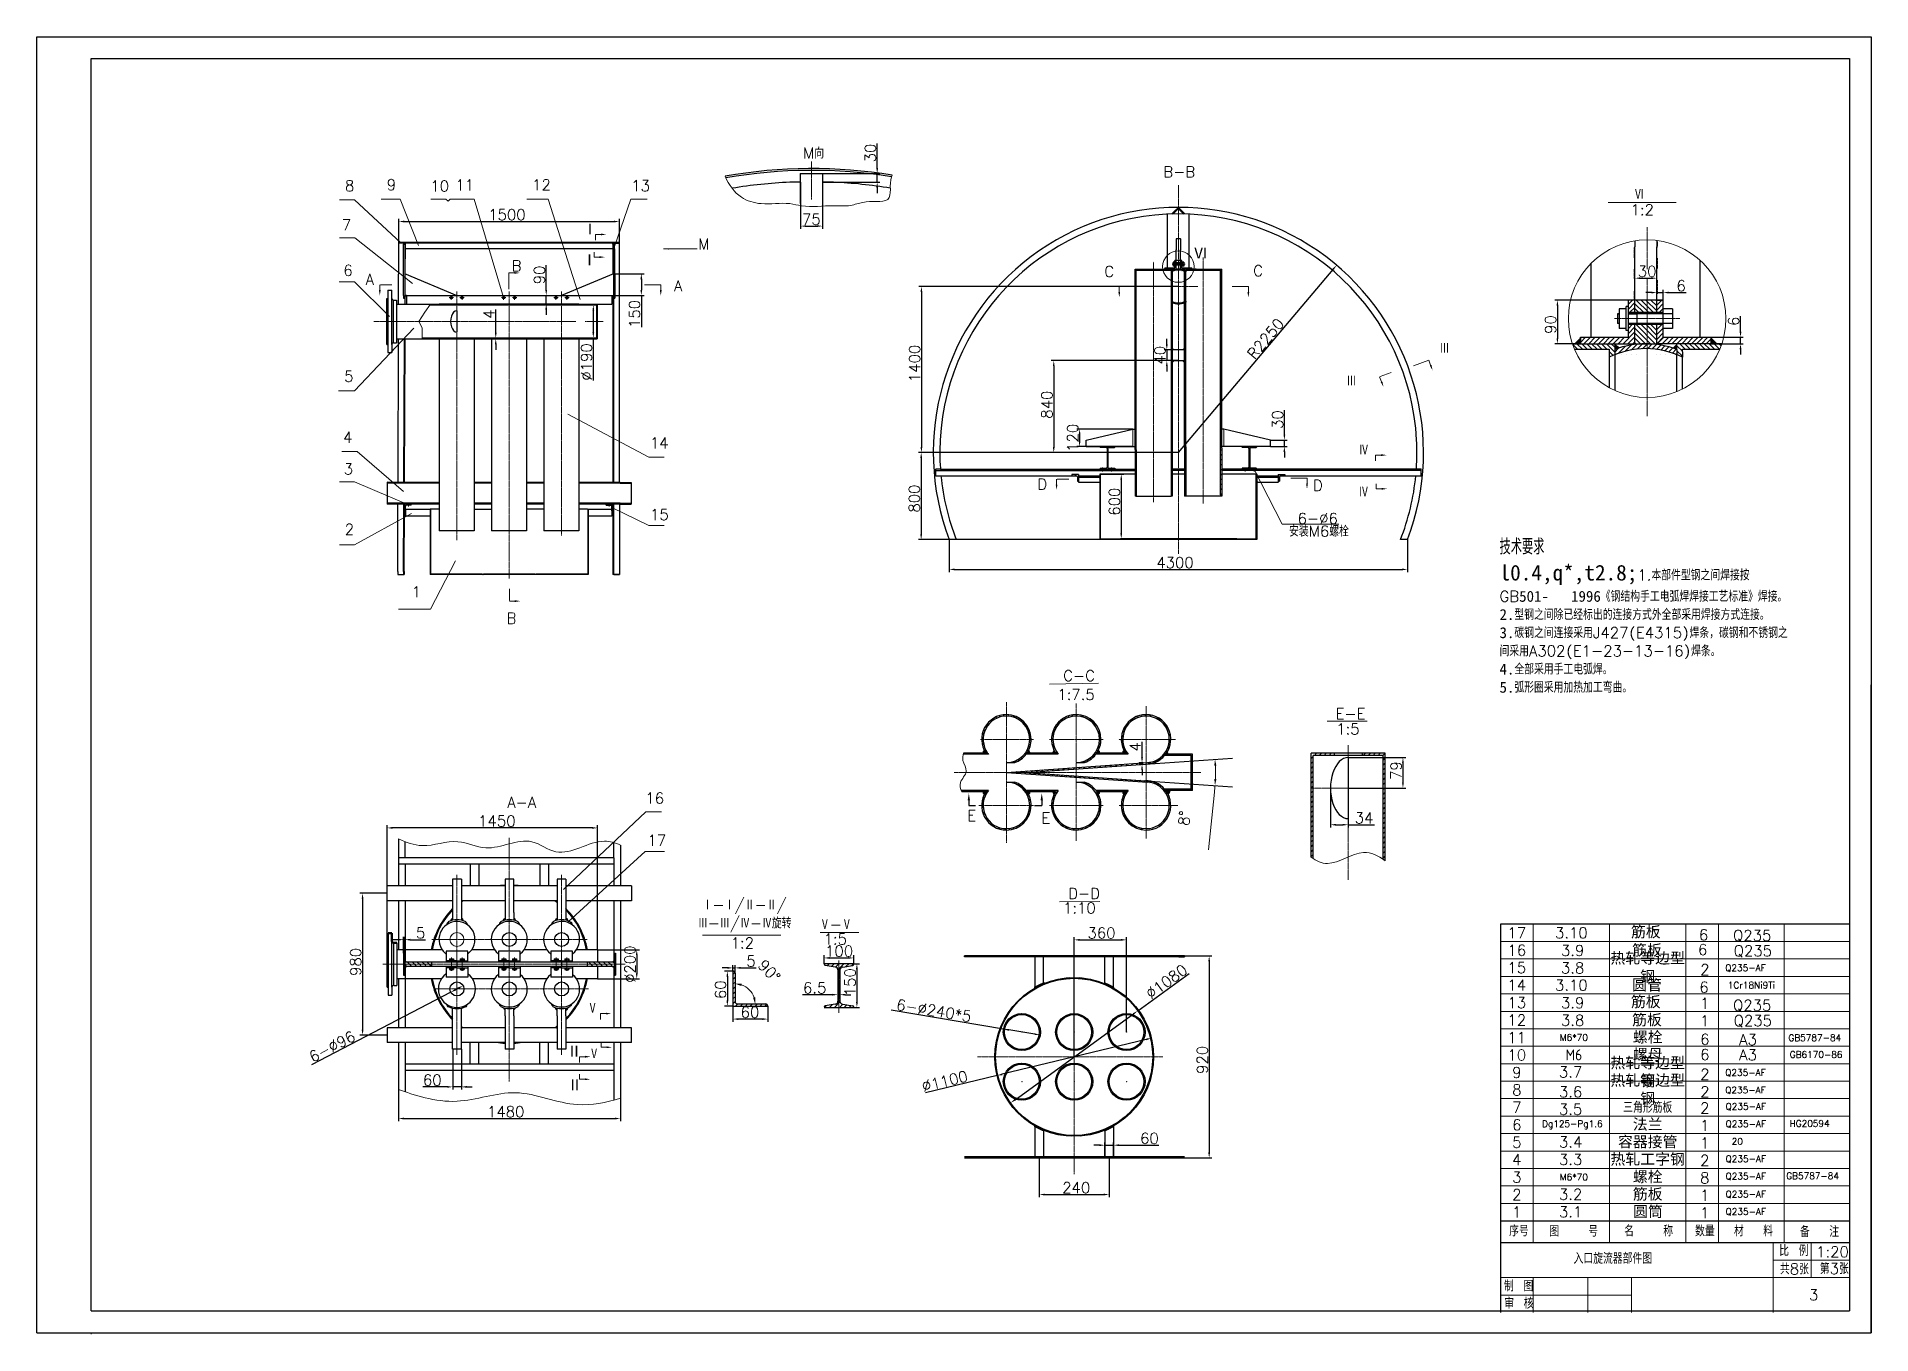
# Model space of a CAD drawing. Header units: millimetres. Extents: x 0 to 6120, y 0 to 841.
# Drawn here: x 1900 to 2741, y 0 to 595 of the extents above; entities that cross this region are included whole.
import ezdxf

# ---------------------------------------------------------------- set-up
doc = ezdxf.new("R2010")
doc.units = ezdxf.units.MM
doc.header["$PDSIZE"] = -5
doc.linetypes.add('CENTER2', pattern=[1.125, 0.75, -0.125, 0.125, -0.125])
for name, color, linetype, lineweight in [('尺寸线', 3, 'Continuous', 15), ('文字层', 7, 'Continuous', 15), ('粗实线', 7, 'Continuous', 30), ('细实线', 7, 'Continuous', 15), ('细点划线', 1, 'CENTER2', 18)]:
    doc.layers.add(name, color=color, linetype=linetype, lineweight=lineweight)
doc.styles.get("Standard").update_dxf_attribs({"font": 'txt.shx', "bigfont": 'gbcbig.shx'})
doc.dimstyles.new('ISO-25$0', dxfattribs={"dimtxt": 5, "dimasz": 2.5, "dimexe": 1.25, "dimexo": 0, "dimtad": 1, "dimdec": 0, "dimdsep": 46, "dimtxsty": 'Standard', "dimcen": 2.5, "dimdle": 5, "dimadec": 0, "dimazin": 0, "dimtfac": 1, "dimtdec": 0, "dimtmove": 0, "dimatfit": 2, "dimfxl": 0, "dimtolj": 1, "dimarcsym": 0})
doc.dimstyles.new('ISO-25$2', dxfattribs={"dimtxt": 5, "dimasz": 3, "dimexe": 8, "dimexo": 0, "dimgap": 10, "dimtad": 1, "dimdec": 0, "dimtxsty": 'Standard', "dimcen": 2.5, "dimdle": 6, "dimclrd": 256, "dimclre": 256, "dimclrt": 256, "dimadec": 0, "dimazin": 0, "dimtfac": 1, "dimtdec": 0, "dimtmove": 0, "dimatfit": 3, "dimfxl": 0, "dimtolj": 1, "dimarcsym": 0})
doc.dimstyles.new('ISO-25$3', dxfattribs={"dimtxt": 5, "dimasz": 2.5, "dimexe": 1.25, "dimexo": 0, "dimtad": 1, "dimdec": 0, "dimdsep": 46, "dimtxsty": 'Standard', "dimcen": 2.5, "dimdle": 5, "dimadec": 0, "dimazin": 0, "dimtfac": 1, "dimtdec": 0, "dimtmove": 0, "dimatfit": 2, "dimfxl": 0, "dimtolj": 1, "dimarcsym": 0})
doc.dimstyles.new('ISO-25$4', dxfattribs={"dimtxt": 5, "dimasz": 2.5, "dimexe": 0.5, "dimexo": 0, "dimtad": 1, "dimdec": 0, "dimdsep": 46, "dimtxsty": 'Standard', "dimcen": 2.5, "dimdle": 5, "dimadec": 0, "dimazin": 0, "dimtfac": 1, "dimtdec": 0, "dimtmove": 0, "dimatfit": 2, "dimfxl": 0, "dimtolj": 1, "dimarcsym": 0})

msp = doc.modelspace()

# ---------------------------------------------------------------- texts
at = {"layer": '尺寸线', "color": 0, "char_height": 5, "attachment_point": 1}
for s, insert, width in [('序号', (2574.97487, 49.88977), 10.4364794), ('图   号', (2593.38373, 49.74503), 29.1353811), ('名   称', (2627.73736, 49.88977), 28.1210727), ('数量', (2660.20654, 49.88999), 10.8715422), ('材  料', (2678.03574, 49.88977), 25.6565547), ('备  注', (2708.33087, 49.6003), 23.7721205), ('比 例', (2698.77761, 40.85739), 17.5), ('1:20', (2715.70011, 40.28765), 9.6428571), ('共8张', (2699.1015, 32.45862), 15.3788618), ('第3张', (2717.39929, 32.62176), 15.7244752), ('审 核', (2572.71322, 16.7414), 13.4380913), ('3', (2712.40822, 20.5929), 26.3443564)]:
    msp.add_mtext(s, dxfattribs=dict(at, insert=insert, width=width))
at = {"layer": '文字层'}
for s, insert, char_height, width, attachment_point in [('M向', (2256.13596, 541.35452), 5, 155.1792551, 5), ('B-B', (2423.73898, 532.74049), 5, 155.1792551, 5), ('8', (2041.30772, 528.84244), 5, 14.277142, 1), ('9', (2060.47005, 529.32703), 5, 14.277142, 1), ('10', (2080.48094, 528.7314), 5, 14.277142, 1), ('11', (2091.97332, 529.21092), 5, 14.277142, 1), ('12', (2127.12438, 529.30958), 5, 14.277142, 1), ('13', (2172.52254, 528.85923), 5, 14.277142, 1), ('Ⅵ', (2632.43544, 524.98493), 5, 5.8928321, 1), ('1:2', (2635.99818, 515.33673), 5, 31.2292845, 5), ('7', (2039.83639, 510.97797), 5, 14.277142, 1), ('{\\fSimSun|b0|i0|c91|p7;Ⅰ}', (2150.24941, 509.06779), 5, 8.034572, 1), ('M', (2203.2615, 502.18311), 5, 13.9776796, 1), ('{\\fSimSun|b0|i0|c91|p7;Ⅵ}', (2430.2285, 498.05331), 5, 6.3333333, 1), ('6', (2040.5806, 490.07187), 5, 14.277142, 1), ('B', (2117.73951, 492.16888), 5, 8.034572, 1), ('{\\fsimsun|b0|i0|c91|p7;Ⅰ}', (2150.02146, 494.89097), 5, 8.034572, 1), ('C', (2389.40328, 489.59109), 5, 8.034572, 1), ('C', (2457.63432, 489.92247), 5, 8.034572, 1), ('A', (2050.79257, 486.01008), 5, 8.034572, 1), ('A', (2192.09823, 483.01235), 5, 8.034572, 1), ('Ⅲ', (2543.1202, 454.41146), 5, 14.0127787, 1), ('5', (2040.93169, 441.51119), 5, 14.277142, 1), ('Ⅲ', (2500.44494, 439.45835), 5, 8.034572, 1), ('4', (2040.44023, 413.60569), 5, 14.277142, 1), ('14', (2181.10174, 410.98635), 5, 14.277142, 1), ('Ⅳ', (2505.99902, 407.80185), 5, 8.034572, 1), ('3', (2040.74393, 399.07137), 5, 14.277142, 1), ('D', (2358.68785, 392.10373), 5, 8.034572, 1), ('D', (2485.08766, 391.52569), 5, 8.034572, 1), ('Ⅳ', (2505.96236, 388.57174), 5, 12.10194, 1), ('2', (2041.19122, 371.3835), 5, 14.277142, 1), ('15', (2181.16671, 378.18277), 5, 14.277142, 1), ('安装M6螺栓', (2474.08697, 370.57258), 5, 40.270199, 1), ('6-%%C6', (2478.0143, 376.38286), 5, 39.9815944, 1), ('{\\H1.429x;技术要求\\P\\fsimsun|b0|i0|c91|p7;l0.4,q*,t2.8;}1.本部件型钢之间焊接按GB{\\fsimsun|b0|i0|c91|p7;501-   1996}《钢结构手工电弧焊焊接工艺标准》焊接。\\P{\\fsimsun|b0|i0|c91|p7;2.}型钢之间除已经标出的连接方式外全部采用焊接方式连接。\\P{\\fsimsun|b0|i0|c91|p7;3.}碳钢之间连接采用J427{\\fsimsun|b0|i0|c91|p7;(}E4315{\\fsimsun|b0|i0|c91|p7;)}焊条，碳钢和不锈钢之间采用A302{\\fsimsun|b0|i0|c91|p7;(}E1-23-13-16{\\fsimsun|b0|i0|c91|p7;)}焊条。\\P{\\fsimsun|b0|i0|c91|p7;4.}全部采用手工电弧焊。\\P{\\fsimsun|b0|i0|c91|p7;5.}弧形圈采用加热加工弯曲。', (2570.5814, 329.24368), 5, 134.1081723, 4), ('1', (2071.91311, 342.75337), 5, 14.277142, 1), ('B', (2115.37993, 330.65684), 5, 8.034572, 1), ('C-C', (2370.56367, 304.36917), 5, 9.2857143, 1), ('1:7.5', (2376.44208, 293.19893), 5, 155.1792551, 5), ('E-E', (2495.39681, 286.9329), 5, 8.5714286, 1), ('1:5', (2501.05796, 277.42332), 5, 155.1792551, 5), ('A-A', (2115.71745, 246.30371), 5, 10, 1), ('16', (2179.02856, 248.22727), 5, 10.0723973, 1), ('E', (2326.55979, 240.22611), 5, 8.034572, 1), ('E', (2360.56868, 239.1393), 5, 8.034572, 1), ('17', (2179.98603, 228.8989), 5, 9.8856645, 1), ('D-D', (2372.85171, 204.51308), 5, 9.2857143, 1), ('Ⅰ-Ⅰ/Ⅱ-Ⅱ/\\PⅢ-Ⅲ/Ⅳ-Ⅳ旋转', (2224.56223, 191.81549), 5, 155.1792551, 5), ('1:10', (2377.99901, 195.35857), 5, 155.1792551, 5), ('Ⅴ-Ⅴ', (2266.33004, 187.82363), 5, 155.1792551, 5), ('17', (2578.50001, 184.00002), 5, 14.9999851, 5), ('3.10', (2603.5, 184.00002), 5, 35, 5), ('{\\fsimsun|b0|i0|c91|p0;筋板}', (2637.62371, 184.17349), 5, 40, 5), ('6', (2661.96643, 185.58698), 5, 15, 1), ('Q235', (2677.6098, 185.28203), 5, 24.5046621, 1), ('1:2', (2223.47036, 179.34575), 5, 155.1792551, 5), ('1:5', (2266.08409, 181.13254), 5, 155.1792551, 5), ('16', (2578.5, 176.00002), 5, 15, 5), ('3.9', (2604.08289, 175.89932), 5, 60, 5), ('{\\fsimsun|b0|i0|c91|p0;筋板}', (2638.16618, 175.86408), 5, 40, 5), ('6', (2661.56141, 178.80098), 5, 15, 1), ('Q235', (2677.90187, 178.25231), 5, 24.5046621, 1), ('15', (2578.50001, 168.00002), 5, 14.9999851, 5), ('3.8', (2604.08289, 167.89932), 5, 60, 5), ('{\\fsimsun|b0|i0|c91|p0;热轧等边型钢}', (2638.5, 168.00002), 5, 35, 5), ('2', (2662.57866, 169.63382), 5, 20.1655403, 1), ('Q235-AF', (2674.05054, 169.44945), 3, 24.5046621, 1), ('14', (2578.50001, 160.00002), 5, 14.9999851, 5), ('3.10', (2603.5, 160.00002), 5, 35, 5), ('{\\fsimsun|b0|i0|c91|p0;圆管}', (2638.16618, 159.86408), 5, 40, 5), ('6', (2662.16898, 161.58695), 5, 15, 1), ('1Cr18Ni9Ti', (2686, 160.00002), 3, 30, 5), ('Ⅴ', (2152.57797, 151.9933), 5, 8.034572, 1), ('13', (2578.50001, 152.00002), 5, 14.9999851, 5), ('3.9', (2604.08289, 151.89932), 5, 60, 5), ('{\\fsimsun|b0|i0|c91|p0;筋板}', (2637.62371, 152.17349), 5, 40, 5), ('1', (2662.49619, 154.17599), 5, 12, 1), ('Q235', (2677.6098, 153.28203), 5, 24.5046621, 1), ('12', (2578.50001, 144.00002), 5, 14.9999851, 5), ('3.8', (2604.08289, 143.89932), 5, 60, 5), ('{\\fsimsun|b0|i0|c91|p0;筋板}', (2638.16618, 143.86408), 5, 40, 5), ('1', (2662.49619, 146.17599), 5, 12, 1), ('Q235', (2677.90187, 146.25231), 5, 24.5046621, 1), ('11', (2578.5, 136.00004), 5, 14.9999987, 5), ('M6*70', (2604.65767, 136.06778), 3, 35, 5), ('{\\fsimsun|b0|i0|c91|p0;螺栓}', (2638.5, 136.00004), 5, 35, 5), ('6', (2662.54188, 137.70592), 5, 15, 1), ('A3', (2680.40187, 137.57962), 5, 20, 1), ('GB5787-84', (2702.99413, 137.41613), 3, 18.4285714, 1), ('{\\fSimSun|b0|i0|c91|p7;Ⅱ}', (2143.02048, 132.23471), 5, 8.034572, 1), ('Ⅴ', (2153.28181, 131.08355), 5, 8.034572, 1), ('10', (2578.49999, 128.00007), 5, 15.000028, 5), ('{\\Fisocp,gbcbig;M6}', (2604.65767, 128.06778), 5, 35, 5), ('{\\fsimsun|b0|i0|c91|p0;热轧等边型钢}', (2638.5, 120.00007), 5, 35, 5), ('{\\fsimsun|b0|i0|c91|p0;螺母} ', (2638.5, 128.00007), 5, 35, 5), ('6', (2662.54188, 130.70592), 5, 15, 1), ('A3', (2680.40187, 130.57962), 5, 20, 1), ('GB6170-86', (2703.61043, 129.71217), 3, 30, 1), ('9', (2578.49999, 120.00007), 5, 15.000028, 5), ('3.7', (2603.15877, 120.24214), 5, 60, 5), ('{\\fsimsun|b0|i0|c91|p0;热轧等边型钢}', (2638.5, 112.00007), 5, 35, 5), ('2', (2662.57866, 121.63382), 5, 20.1655403, 1), ('Q235-AF', (2674.05054, 121.44945), 3, 24.5046621, 1), ('{\\fSimSun|b0|i0|c91|p7;Ⅱ}', (2143.25658, 116.78459), 5, 8.034572, 1), ('8', (2578.49999, 112.00007), 5, 15.000028, 5), ('3.6', (2603.16171, 111.12482), 5, 60, 5), ('2', (2662.57866, 113.63382), 5, 20.1655403, 1), ('Q235-AF', (2674.05054, 113.44945), 3, 24.5046621, 1), ('7', (2578.49999, 104.00007), 5, 15.000028, 5), ('3.5', (2603.16171, 103.12482), 5, 60, 5), ('三角形筋板', (2638.5, 104.00007), 5, 35, 5), ('2', (2662.49619, 106.17599), 5, 12, 1), ('Q235-AF', (2674.20442, 105.92498), 3, 20, 1), ('6', (2578.49999, 96.00007), 5, 15.000028, 5), ('Dg125-Pg1.6', (2603.95223, 95.99371), 3, 35, 5), ('{\\fsimsun|b0|i0|c91|p0;法兰}', (2638.5, 96.00007), 5, 35, 5), ('1', (2662.49619, 98.17599), 5, 12, 1), ('Q235-AF', (2674.20442, 97.92498), 3, 20, 1), ('HG20594 ', (2703.52828, 98.10582), 3, 30, 1), ('5', (2578.49999, 88.00007), 5, 15.000028, 5), ('3.4', (2603.16171, 88.12482), 5, 60, 5), ('{\\fsimsun|b0|i0|c91|p0;容器接管}', (2638.5, 88.00007), 5, 35, 5), ('1', (2662.49619, 90.17599), 5, 12, 1), ('20', (2676.98263, 89.91819), 3, 20, 1), ('4', (2578.49999, 80.00007), 5, 15.000028, 5), ('3.3', (2603.16171, 80.12482), 5, 60, 5), ('{\\fsimsun|b0|i0|c91|p0;热轧工字钢}', (2638.5, 80.00007), 5, 35, 5), ('2', (2662.49619, 82.17599), 5, 12, 1), ('Q235-AF', (2674.20442, 81.92498), 3, 20, 1), ('3', (2578.49999, 72.00003), 5, 15.000028, 5), ('M6*70', (2604.65767, 72.06778), 3, 35, 5), ('{\\fsimsun|b0|i0|c91|p0;筋板}', (2638.5, 64), 5, 35, 5), ('{\\fsimsun|b0|i0|c91|p0;螺栓}', (2638.5, 72.00003), 5, 35, 5), ('8', (2662.49619, 74.17599), 5, 12, 1), ('Q235-AF', (2674.20442, 73.92498), 3, 20, 1), ('GB5787-84', (2702.00555, 74.08598), 3, 30, 1), ('2', (2578.5, 64), 5, 15, 5), ('3.2', (2603.16171, 64.12482), 5, 60, 5), ('{\\fsimsun|b0|i0|c91|p0;圆筒}', (2638.62562, 56), 5, 34.7487654, 5), ('1', (2662.49619, 66.17599), 5, 12, 1), ('Q235-AF', (2674.20442, 65.73227), 3, 20, 1), ('1', (2578.5, 56), 5, 15, 5), ('3.1', (2603.16171, 56.12482), 5, 60, 5), ('1', (2662.49619, 58.17599), 5, 12, 1), ('Q235-AF', (2674.20442, 57.73227), 3, 20, 1)]:
    msp.add_mtext(s, dxfattribs=dict(at, insert=insert, char_height=char_height, width=width, attachment_point=attachment_point))
at = {"layer": '文字层', "color": 0, "insert": (2572.63505, 24.68158), "char_height": 5, "width": 15, "attachment_point": 1}
msp.add_mtext('制 图', dxfattribs=at)
at = {"layer": '细实线', "color": 0, "insert": (2604.5055, 37.29813), "char_height": 5, "width": 103.6409463, "attachment_point": 1}
msp.add_mtext('{\\C256;入口旋流器部件图}', dxfattribs=at)

# ---------------------------------------------------------------- blocks, each defined once
blk = doc.blocks.new('*X28')
at = {"layer": '细实线'}
for p, q in [((2335.39, 278.09), (2334.9, 278.58)), ((2336.31, 279.42), (2335.86, 279.88)), ((2337.39, 280.59), (2336.94, 281.03)), ((2338.67, 281.55), (2338.18, 282.04)), ((2340.13, 282.34), (2339.63, 282.83)), ((2341.79, 282.93), (2341.26, 283.46)), ((2343.7, 283.25), (2343.1, 283.86)), ((2333.91, 272.84), (2333.27, 273.48)), ((2334.14, 270.36), (2333.34, 271.17)), ((2334.13, 274.86), (2333.58, 275.42)), ((2334.66, 276.59), (2334.12, 277.12)), ((2335.87, 266.4), (2334.2, 268.06))]:
    blk.add_line(p, q, dxfattribs=at)
blk = doc.blocks.new('*X29')
at = {"layer": '细实线'}
for p, q in [((2367.19, 277.73), (2366.71, 278.21)), ((2368.05, 279.11), (2367.6, 279.56)), ((2369.11, 280.3), (2368.63, 280.78)), ((2370.35, 281.31), (2369.87, 281.79)), ((2371.75, 282.15), (2371.26, 282.64)), ((2373.35, 282.8), (2372.82, 283.32)), ((2375.19, 283.2), (2374.58, 283.8)), ((2365.92, 272.27), (2365.22, 272.96)), ((2366.33, 269.61), (2365.4, 270.54)), ((2366.05, 274.38), (2365.44, 274.98)), ((2366.5, 276.17), (2365.97, 276.7)), ((2367.3, 266.4), (2366.84, 266.85))]:
    blk.add_line(p, q, dxfattribs=at)
blk = doc.blocks.new('*X30')
at = {"layer": '细实线'}
for p, q in [((2398.98, 277.37), (2398.51, 277.84)), ((2399.81, 278.78), (2399.34, 279.25)), ((2400.84, 280), (2400.36, 280.48)), ((2402.03, 281.06), (2401.55, 281.53)), ((2403.37, 281.95), (2402.89, 282.44)), ((2404.91, 282.67), (2404.38, 283.19)), ((2406.67, 283.15), (2406.1, 283.71)), ((2408.53, 283.54), (2408.11, 283.95)), ((2397.93, 271.68), (2397.22, 272.39)), ((2397.97, 273.89), (2397.37, 274.48)), ((2398.67, 268.69), (2397.63, 269.74)), ((2398.35, 275.75), (2397.84, 276.27))]:
    blk.add_line(p, q, dxfattribs=at)
blk = doc.blocks.new('*X31')
at = {"layer": '细实线'}
for p, q in [((2353.84, 248.85), (2354.19, 249.2)), ((2355.9, 248.66), (2356.43, 249.2)), ((2358.14, 248.66), (2358.68, 249.2)), ((2360.39, 248.66), (2360.92, 249.2)), ((2362.64, 248.66), (2363.17, 249.2)), ((2364.88, 248.66), (2365.41, 249.2))]:
    blk.add_line(p, q, dxfattribs=at)
blk = doc.blocks.new('*X32')
at = {"layer": '细实线'}
for p, q in [((2344.73, 253.04), (2344.71, 253.06)), ((2347.4, 252.62), (2346.95, 253.06)), ((2354.39, 247.87), (2349.95, 252.31)), ((2355.67, 244.35), (2354.75, 245.27)), ((2355.38, 242.4), (2355.17, 242.6))]:
    blk.add_line(p, q, dxfattribs=at)
blk = doc.blocks.new('*X33')
at = {"layer": '细实线'}
for p, q in [((2333.94, 243.62), (2333.37, 244.2)), ((2334.33, 245.48), (2333.83, 245.98)), ((2334.98, 247.07), (2334.5, 247.56)), ((2335.82, 248.48), (2335.64, 248.66)), ((2333.94, 241.38), (2333.22, 242.1)), ((2334.68, 238.39), (2333.64, 239.44)), ((2341.57, 231.51), (2340.59, 232.48)), ((2344.23, 231.09), (2343.49, 231.83))]:
    blk.add_line(p, q, dxfattribs=at)
blk = doc.blocks.new('*X34')
at = {"layer": '细实线'}
for p, q in [((2366.23, 245.01), (2365.7, 245.54)), ((2366.81, 246.68), (2366.3, 247.19)), ((2367.59, 248.14), (2367.08, 248.65)), ((2366.04, 240.71), (2365.28, 241.47)), ((2365.92, 243.07), (2365.32, 243.68)), ((2367.2, 237.31), (2365.89, 238.62)), ((2372.75, 231.75), (2371.43, 233.07)), ((2375.6, 231.15), (2374.87, 231.89))]:
    blk.add_line(p, q, dxfattribs=at)
blk = doc.blocks.new('*X35')
at = {"layer": '细实线'}
for p, q in [((2398.11, 244.56), (2397.56, 245.11)), ((2398.62, 246.29), (2398.1, 246.81)), ((2399.35, 247.81), (2398.88, 248.28)), ((2397.87, 242.55), (2397.27, 243.16)), ((2398.15, 240.03), (2397.35, 240.83)), ((2400.53, 235.41), (2398.26, 237.68)), ((2403.81, 232.13), (2401.54, 234.4)), ((2406.97, 231.22), (2406.16, 232.02))]:
    blk.add_line(p, q, dxfattribs=at)
blk = doc.blocks.new('*X36')
at = {"layer": '细实线'}
for p, q in [((2344.56, 257.53), (2344.56, 257.53)), ((2346.66, 257.38), (2346.81, 257.53)), ((2348.76, 257.24), (2349.05, 257.53)), ((2350.86, 257.09), (2351.3, 257.53)), ((2352.96, 256.94), (2353.53, 257.52)), ((2355.06, 256.8), (2355.63, 257.37)), ((2357.16, 256.65), (2357.73, 257.23)), ((2359.25, 256.51), (2359.83, 257.08)), ((2361.35, 256.36), (2361.93, 256.94)), ((2363.45, 256.22), (2364.03, 256.79)), ((2365.55, 256.07), (2366.13, 256.64)), ((2367.65, 255.92), (2368.23, 256.5)), ((2369.75, 255.78), (2370.33, 256.35)), ((2371.85, 255.63), (2372.43, 256.21)), ((2373.95, 255.49), (2374.53, 256.06)), ((2376.05, 255.34), (2376.62, 255.92)), ((2378.15, 255.2), (2378.72, 255.77)), ((2380.25, 255.05), (2380.82, 255.62)), ((2382.35, 254.9), (2382.92, 255.48)), ((2384.45, 254.76), (2385.02, 255.33)), ((2386.55, 254.61), (2387.12, 255.19)), ((2388.65, 254.47), (2389.22, 255.04)), ((2390.75, 254.32), (2391.32, 254.9)), ((2392.84, 254.18), (2393.42, 254.75)), ((2394.94, 254.03), (2395.52, 254.61)), ((2397.04, 253.88), (2397.62, 254.46)), ((2399.14, 253.74), (2399.72, 254.31)), ((2401.24, 253.59), (2401.82, 254.17)), ((2403.34, 253.45), (2403.92, 254.02)), ((2405.44, 253.3), (2406.02, 253.88)), ((2407.54, 253.16), (2408.12, 253.73))]:
    blk.add_line(p, q, dxfattribs=at)
blk = doc.blocks.new('*X37')
at = {"layer": '细实线'}
for p, q in [((2389.74, 260.05), (2390.4, 260.71)), ((2392.15, 260.22), (2392.81, 260.88)), ((2394.56, 260.39), (2395.23, 261.05)), ((2396.98, 260.55), (2397.64, 261.21)), ((2399.39, 260.72), (2400.05, 261.38)), ((2401.8, 260.89), (2402.46, 261.55)), ((2404.21, 261.06), (2404.88, 261.72)), ((2406.63, 261.22), (2407.29, 261.88)), ((2344.56, 257.53), (2344.56, 257.53)), ((2346.81, 257.53), (2346.98, 257.7)), ((2349.05, 257.53), (2349.39, 257.87)), ((2351.3, 257.53), (2351.8, 258.03)), ((2353.55, 257.54), (2354.21, 258.2)), ((2355.97, 257.71), (2356.63, 258.37)), ((2358.38, 257.88), (2359.04, 258.54)), ((2360.79, 258.04), (2361.45, 258.7)), ((2363.2, 258.21), (2363.86, 258.87)), ((2365.62, 258.38), (2366.28, 259.04)), ((2368.03, 258.54), (2368.69, 259.21)), ((2370.44, 258.71), (2371.1, 259.37)), ((2372.85, 258.88), (2373.51, 259.54)), ((2375.26, 259.05), (2375.93, 259.71)), ((2377.68, 259.21), (2378.34, 259.87)), ((2380.09, 259.38), (2380.75, 260.04)), ((2382.5, 259.55), (2383.16, 260.21)), ((2384.91, 259.72), (2385.58, 260.38)), ((2387.33, 259.88), (2387.99, 260.54))]:
    blk.add_line(p, q, dxfattribs=at)
blk = doc.blocks.new('*X38')
at = {"layer": '细实线'}
for p, q in [((2409.46, 261.41), (2410.22, 262.17)), ((2412.28, 261.98), (2413.63, 263.33))]:
    blk.add_line(p, q, dxfattribs=at)
blk = doc.blocks.new('*X39')
at = {"layer": '细实线'}
for p, q in [((2385.58, 249.16), (2385.62, 249.2)), ((2387.33, 248.66), (2387.86, 249.2)), ((2389.58, 248.66), (2390.11, 249.2)), ((2391.82, 248.66), (2392.35, 249.2)), ((2394.07, 248.66), (2394.6, 249.2)), ((2396.31, 248.66), (2396.84, 249.2)), ((2398.56, 248.66), (2399.09, 249.2))]:
    blk.add_line(p, q, dxfattribs=at)
blk = doc.blocks.new('*X40')
at = {"layer": '细实线'}
for p, q in [((2355.14, 265.86), (2355.67, 266.4)), ((2357.38, 265.86), (2357.92, 266.4)), ((2359.63, 265.86), (2360.16, 266.4)), ((2361.87, 265.86), (2362.41, 266.4)), ((2364.12, 265.86), (2364.65, 266.4)), ((2366.36, 265.86), (2366.9, 266.4))]:
    blk.add_line(p, q, dxfattribs=at)
blk = doc.blocks.new('*X41')
at = {"layer": '细实线'}
for p, q in [((2398.29, 364.19), (2398.69, 364.59)), ((2400.53, 364.19), (2400.93, 364.59)), ((2402.78, 364.19), (2403.18, 364.59)), ((2405.02, 364.19), (2405.42, 364.59)), ((2407.27, 364.19), (2407.67, 364.59)), ((2409.51, 364.19), (2409.91, 364.59)), ((2411.76, 364.19), (2412.16, 364.59)), ((2414, 364.19), (2414.4, 364.59)), ((2416.25, 364.19), (2416.65, 364.59)), ((2418.49, 364.19), (2418.89, 364.59)), ((2420.74, 364.19), (2421.14, 364.59)), ((2422.98, 364.19), (2423.38, 364.59)), ((2425.23, 364.19), (2425.63, 364.59)), ((2427.47, 364.19), (2427.87, 364.59)), ((2429.72, 364.19), (2430.12, 364.59)), ((2431.96, 364.19), (2432.36, 364.59)), ((2434.21, 364.19), (2434.61, 364.59)), ((2436.45, 364.19), (2436.85, 364.59)), ((2438.7, 364.19), (2439.1, 364.59)), ((2440.94, 364.19), (2441.34, 364.59)), ((2443.19, 364.19), (2443.59, 364.59)), ((2445.43, 364.19), (2445.83, 364.59)), ((2447.68, 364.19), (2448.08, 364.59))]:
    blk.add_line(p, q, dxfattribs=at)
blk = doc.blocks.new('*X42')
at = {"layer": '细实线'}
for p, q in [((2459.07, 393.54), (2459.37, 393.84)), ((2459.07, 391.29), (2459.37, 391.59)), ((2459.07, 389.05), (2459.37, 389.35)), ((2459.07, 386.8), (2459.37, 387.1)), ((2459.07, 384.56), (2459.37, 384.86)), ((2459.07, 382.31), (2459.37, 382.61)), ((2459.07, 380.07), (2459.37, 380.37)), ((2459.07, 377.82), (2459.37, 378.12)), ((2459.07, 375.58), (2459.37, 375.88)), ((2459.07, 373.33), (2459.37, 373.63)), ((2459.07, 371.09), (2459.37, 371.39)), ((2459.07, 368.84), (2459.37, 369.14)), ((2459.07, 366.6), (2459.37, 366.9)), ((2459.07, 364.35), (2459.37, 364.65))]:
    blk.add_line(p, q, dxfattribs=at)
blk = doc.blocks.new('*X43')
at = {"layer": '细实线'}
for p, q in [((2081.93, 348.15), (2082.13, 348.35)), ((2084.18, 348.15), (2084.38, 348.35)), ((2086.42, 348.15), (2086.62, 348.35)), ((2088.67, 348.15), (2088.87, 348.35)), ((2090.91, 348.15), (2091.11, 348.35)), ((2093.16, 348.15), (2093.36, 348.35)), ((2095.4, 348.15), (2095.6, 348.35)), ((2097.65, 348.15), (2097.85, 348.35)), ((2099.89, 348.15), (2100.09, 348.35)), ((2102.14, 348.15), (2102.34, 348.35))]:
    blk.add_line(p, q, dxfattribs=at)
blk = doc.blocks.new('*X44')
at = {"layer": '细实线'}
for p, q in [((2405.47, 487.69), (2404.97, 488.19)), ((2407.72, 487.69), (2407.22, 488.19)), ((2404.02, 486.89), (2403.52, 487.39)), ((2404.02, 484.65), (2403.52, 485.15)), ((2404.02, 482.4), (2403.52, 482.9)), ((2404.02, 480.16), (2403.52, 480.66)), ((2404.02, 477.91), (2403.52, 478.41)), ((2404.02, 475.67), (2403.52, 476.17)), ((2404.02, 473.42), (2403.52, 473.92)), ((2404.02, 471.18), (2403.52, 471.68)), ((2404.02, 468.93), (2403.52, 469.43)), ((2404.02, 466.69), (2403.52, 467.19)), ((2404.02, 464.44), (2403.52, 464.94)), ((2404.02, 462.2), (2403.52, 462.7)), ((2404.02, 459.95), (2403.52, 460.45)), ((2404.02, 457.71), (2403.52, 458.21)), ((2404.02, 455.46), (2403.52, 455.96)), ((2404.02, 453.22), (2403.52, 453.72)), ((2404.02, 450.97), (2403.52, 451.47)), ((2404.02, 448.73), (2403.52, 449.23)), ((2404.02, 446.48), (2403.52, 446.98)), ((2404.02, 444.24), (2403.52, 444.74)), ((2404.02, 441.99), (2403.52, 442.49)), ((2404.02, 439.75), (2403.52, 440.25)), ((2404.02, 437.5), (2403.52, 438)), ((2404.02, 435.26), (2403.52, 435.76)), ((2404.02, 433.01), (2403.52, 433.51)), ((2404.02, 430.77), (2403.52, 431.27)), ((2404.02, 428.52), (2403.52, 429.02)), ((2404.02, 426.28), (2403.52, 426.78)), ((2404.02, 424.03), (2403.52, 424.53)), ((2404.02, 421.79), (2403.52, 422.29)), ((2404.02, 419.54), (2403.52, 420.04)), ((2404.02, 417.3), (2403.52, 417.8)), ((2404.02, 415.05), (2403.52, 415.55)), ((2404.02, 412.81), (2403.52, 413.31)), ((2404.02, 410.56), (2403.52, 411.06)), ((2404.02, 408.32), (2403.52, 408.82)), ((2404.02, 406.07), (2403.52, 406.57))]:
    blk.add_line(p, q, dxfattribs=at)
blk = doc.blocks.new('*X45')
at = {"layer": '细实线'}
for p, q in [((2420.52, 472.64), (2420.02, 473.14)), ((2420.52, 470.39), (2420.02, 470.89)), ((2420.52, 468.15), (2420.02, 468.65)), ((2420.52, 465.9), (2420.02, 466.4)), ((2420.52, 463.66), (2420.02, 464.16)), ((2420.52, 461.41), (2420.02, 461.91)), ((2420.52, 459.17), (2420.02, 459.67)), ((2420.52, 456.92), (2420.02, 457.42)), ((2420.52, 454.68), (2420.02, 455.18)), ((2420.52, 452.43), (2420.02, 452.93)), ((2420.52, 450.19), (2420.02, 450.69)), ((2420.52, 447.94), (2420.02, 448.44)), ((2420.52, 445.7), (2420.02, 446.2)), ((2420.52, 443.45), (2420.02, 443.95)), ((2420.52, 441.21), (2420.02, 441.71)), ((2420.52, 438.96), (2420.02, 439.46)), ((2420.52, 436.72), (2420.02, 437.22)), ((2420.52, 434.47), (2420.02, 434.97)), ((2420.52, 432.23), (2420.02, 432.73)), ((2420.52, 429.98), (2420.02, 430.48)), ((2420.52, 427.74), (2420.02, 428.24)), ((2420.52, 425.49), (2420.02, 425.99)), ((2420.52, 423.25), (2420.02, 423.75)), ((2420.52, 421), (2420.02, 421.5)), ((2420.52, 418.76), (2420.02, 419.26)), ((2420.52, 416.51), (2420.02, 417.01)), ((2420.52, 414.27), (2420.02, 414.77)), ((2420.52, 412.02), (2420.02, 412.52)), ((2420.52, 409.78), (2420.02, 410.28)), ((2420.52, 407.53), (2420.02, 408.03)), ((2420.52, 405.29), (2420.02, 405.79)), ((2420.52, 403.04), (2420.02, 403.54)), ((2420.52, 400.8), (2420.02, 401.3)), ((2420.52, 398.55), (2420.02, 399.05)), ((2420.52, 396.31), (2420.02, 396.81)), ((2420.52, 394.06), (2420.02, 394.56)), ((2420.52, 391.82), (2420.02, 392.32)), ((2420.52, 389.57), (2420.02, 390.07)), ((2420.52, 387.33), (2420.02, 387.83)), ((2420.52, 385.08), (2420.02, 385.58))]:
    blk.add_line(p, q, dxfattribs=at)
blk = doc.blocks.new('*X46')
at = {"layer": '细实线'}
for p, q in [((2426.72, 405.82), (2426.22, 406.32)), ((2426.72, 403.58), (2426.22, 404.08)), ((2426.72, 401.33), (2426.22, 401.83)), ((2426.72, 399.09), (2426.22, 399.59)), ((2426.72, 396.84), (2426.22, 397.34)), ((2426.72, 394.6), (2426.22, 395.1)), ((2426.72, 392.35), (2426.22, 392.85)), ((2426.72, 390.11), (2426.22, 390.61)), ((2426.72, 387.86), (2426.22, 388.36)), ((2426.72, 385.62), (2426.22, 386.12))]:
    blk.add_line(p, q, dxfattribs=at)
blk = doc.blocks.new('*X47')
at = {"layer": '细实线'}
for p, q in [((2443.22, 405.04), (2442.72, 405.54)), ((2443.22, 402.79), (2442.72, 403.29)), ((2443.22, 400.55), (2442.72, 401.05)), ((2443.22, 398.3), (2442.72, 398.8)), ((2443.22, 396.06), (2442.72, 396.56)), ((2443.22, 393.81), (2442.72, 394.31)), ((2443.22, 391.57), (2442.72, 392.07)), ((2443.22, 389.32), (2442.72, 389.82)), ((2443.22, 387.08), (2442.72, 387.58)), ((2443.22, 384.83), (2442.72, 385.33))]:
    blk.add_line(p, q, dxfattribs=at)
blk = doc.blocks.new('*X48')
at = {"layer": '细实线'}
for p, q in [((2443.22, 485.86), (2442.72, 486.36)), ((2443.22, 483.62), (2442.72, 484.12)), ((2443.22, 481.37), (2442.72, 481.87)), ((2443.22, 479.13), (2442.72, 479.63)), ((2443.22, 476.88), (2442.72, 477.38)), ((2443.22, 474.64), (2442.72, 475.14)), ((2443.22, 472.39), (2442.72, 472.89)), ((2443.22, 470.15), (2442.72, 470.65)), ((2443.22, 467.9), (2442.72, 468.4)), ((2443.22, 465.66), (2442.72, 466.16)), ((2443.22, 463.41), (2442.72, 463.91)), ((2443.22, 461.17), (2442.72, 461.67)), ((2443.22, 458.92), (2442.72, 459.42)), ((2443.22, 456.67), (2442.72, 457.17)), ((2443.22, 454.43), (2442.72, 454.93)), ((2443.22, 452.18), (2442.72, 452.68)), ((2443.22, 449.94), (2442.72, 450.44)), ((2443.22, 447.69), (2442.72, 448.19)), ((2443.22, 445.45), (2442.72, 445.95)), ((2443.22, 443.2), (2442.72, 443.7)), ((2443.22, 440.96), (2442.72, 441.46)), ((2443.22, 438.71), (2442.72, 439.21)), ((2443.22, 436.47), (2442.72, 436.97)), ((2443.22, 434.22), (2442.72, 434.72)), ((2443.22, 431.98), (2442.72, 432.48)), ((2443.22, 429.73), (2442.72, 430.23)), ((2443.22, 427.49), (2442.72, 427.99)), ((2443.22, 425.24), (2442.72, 425.74)), ((2443.22, 423), (2442.72, 423.5)), ((2443.22, 420.75), (2442.72, 421.25)), ((2443.22, 418.51), (2442.72, 419.01)), ((2443.22, 416.26), (2442.72, 416.76)), ((2443.22, 414.02), (2442.72, 414.52)), ((2443.22, 411.77), (2442.72, 412.27)), ((2443.22, 409.53), (2442.72, 410.03)), ((2443.22, 407.28), (2442.72, 407.78))]:
    blk.add_line(p, q, dxfattribs=at)
blk = doc.blocks.new('*X49')
at = {"layer": '尺寸线'}
for points in [[(2068.5, 510.39), (2068.5, 509.56), (2066, 509.97)], [(2164.6, 510.39), (2164.6, 509.56), (2167.1, 509.97)]]:
    blk.add_hatch(color=0, dxfattribs=at).paths.add_polyline_path(points, flags=0)
at = {"layer": '尺寸线', "color": 0, "lineweight": -2}
for p, q in [((2066, 500.45), (2066, 511.22)), ((2068.5, 509.97), (2164.6, 509.97)), ((2167.1, 500.45), (2167.1, 511.22))]:
    blk.add_line(p, q, dxfattribs=at)
at = {"layer": '尺寸线', "color": 0, "insert": (2115.55, 513.1), "char_height": 5, "width": 50.7143, "attachment_point": 5}
blk.add_mtext('1500', dxfattribs=at)
blk = doc.blocks.new('*X50')
at = {"layer": '尺寸线'}
for points in [[(2133.16, 478.65), (2134, 478.65), (2133.58, 476.15)], [(2133.16, 469.65), (2134, 469.65), (2133.58, 472.15)]]:
    blk.add_hatch(color=0, dxfattribs=at).paths.add_polyline_path(points, flags=0)
at = {"layer": '尺寸线', "color": 0, "lineweight": -2}
for p, q in [((2133.58, 478.65), (2133.58, 489.9)), ((2132.63, 476.15), (2134.83, 476.15)), ((2132.64, 472.15), (2134.83, 472.15)), ((2133.58, 472.15), (2133.58, 476.15)), ((2133.58, 469.65), (2133.58, 467.15))]:
    blk.add_line(p, q, dxfattribs=at)
at = {"layer": '尺寸线', "color": 0, "insert": (2130.46, 485.52), "char_height": 5, "width": 24.2857, "attachment_point": 5, "rotation": 90}
blk.add_mtext('90', dxfattribs=at)
blk = doc.blocks.new('*X51')
at = {"layer": '尺寸线'}
for points in [[(2176.76, 483.56), (2177.59, 483.56), (2177.18, 486.06)], [(2176.76, 478.65), (2177.59, 478.65), (2177.18, 476.15)]]:
    blk.add_hatch(color=0, dxfattribs=at).paths.add_polyline_path(points, flags=0)
at = {"layer": '尺寸线', "color": 0, "lineweight": -2}
for p, q in [((2164.4, 486.06), (2178.43, 486.06)), ((2177.18, 483.56), (2177.18, 478.65)), ((2164.4, 476.15), (2178.43, 476.15)), ((2177.18, 476.15), (2177.18, 461.57))]:
    blk.add_line(p, q, dxfattribs=at)
at = {"layer": '尺寸线', "color": 0, "insert": (2174.05, 467.61), "char_height": 5, "width": 36.4286, "attachment_point": 5, "rotation": 90}
blk.add_mtext('150', dxfattribs=at)
blk = doc.blocks.new('*X52')
at = {"layer": '尺寸线'}
for points in [[(2252.68, 508.3), (2252.68, 507.47), (2250.18, 507.88)], [(2257.69, 508.3), (2257.69, 507.47), (2260.19, 507.88)]]:
    blk.add_hatch(color=0, dxfattribs=at).paths.add_polyline_path(points, flags=0)
at = {"layer": '尺寸线', "color": 0, "lineweight": -2}
for p, q in [((2250.18, 528.01), (2250.18, 506.63)), ((2260.19, 528.01), (2260.19, 506.63)), ((2252.68, 507.88), (2257.69, 507.88))]:
    blk.add_line(p, q, dxfattribs=at)
at = {"layer": '尺寸线', "color": 0, "insert": (2255.1, 511.01), "char_height": 5, "width": 24.2857, "attachment_point": 5}
blk.add_mtext('75', dxfattribs=at)
blk = doc.blocks.new('*X53')
at = {"layer": '尺寸线'}
for points in [[(2216.18, 163.93), (2217.02, 163.93), (2216.6, 166.43)], [(2216.18, 152.93), (2217.02, 152.93), (2216.6, 150.43)]]:
    blk.add_hatch(color=0, dxfattribs=at).paths.add_polyline_path(points, flags=0)
at = {"layer": '尺寸线', "color": 0, "lineweight": -2}
for p, q in [((2219.15, 166.43), (2215.35, 166.43)), ((2216.6, 163.93), (2216.6, 152.93)), ((2219.15, 150.43), (2215.35, 150.43))]:
    blk.add_line(p, q, dxfattribs=at)
at = {"layer": '尺寸线', "color": 0, "insert": (2213.48, 157.91), "char_height": 5, "width": 23.5714, "attachment_point": 5, "rotation": 90}
blk.add_mtext('60', dxfattribs=at)
blk = doc.blocks.new('*X54')
at = {"layer": '尺寸线'}
for points in [[(2216.65, 168.34), (2216.65, 167.51), (2219.15, 167.92)], [(2222.65, 168.34), (2222.65, 167.51), (2220.15, 167.92)]]:
    blk.add_hatch(color=0, dxfattribs=at).paths.add_polyline_path(points, flags=0)
at = {"layer": '尺寸线', "color": 0, "lineweight": -2}
for p, q in [((2219.15, 166.43), (2219.15, 169.17)), ((2220.15, 165.43), (2220.15, 169.17)), ((2216.65, 167.92), (2214.15, 167.92)), ((2219.15, 167.92), (2220.15, 167.92)), ((2222.65, 167.92), (2229.74, 167.92))]:
    blk.add_line(p, q, dxfattribs=at)
at = {"layer": '尺寸线', "color": 0, "insert": (2227.45, 171.05), "char_height": 5, "width": 10, "attachment_point": 5}
blk.add_mtext('5', dxfattribs=at)
blk = doc.blocks.new('*X55')
at = {"layer": '尺寸线'}
for points in [[(2263.44, 172.9), (2263.44, 172.07), (2260.94, 172.48)], [(2272.04, 172.9), (2272.04, 172.07), (2274.54, 172.48)]]:
    blk.add_hatch(color=0, dxfattribs=at).paths.add_polyline_path(points, flags=0)
at = {"layer": '尺寸线', "color": 0, "lineweight": -2}
for p, q in [((2260.94, 169.82), (2260.94, 173.73)), ((2263.44, 172.48), (2272.04, 172.48)), ((2274.54, 169.82), (2274.54, 173.73))]:
    blk.add_line(p, q, dxfattribs=at)
at = {"layer": '尺寸线', "color": 0, "insert": (2267.84, 175.61), "char_height": 5, "width": 36.4286, "attachment_point": 5}
blk.add_mtext('100', dxfattribs=at)
blk = doc.blocks.new('*X56')
at = {"layer": '尺寸线'}
for points in [[(2264.79, 156.06), (2264.79, 155.22), (2267.29, 155.64)], [(2270.69, 156.06), (2270.69, 155.22), (2268.19, 155.64)]]:
    blk.add_hatch(color=0, dxfattribs=at).paths.add_polyline_path(points, flags=0)
at = {"layer": '尺寸线', "color": 0, "lineweight": -2}
for p, q in [((2267.29, 159.82), (2267.29, 154.39)), ((2268.19, 159.82), (2268.19, 154.39)), ((2264.79, 155.64), (2251.04, 155.64)), ((2268.19, 155.64), (2267.29, 155.64)), ((2270.69, 155.64), (2273.19, 155.64))]:
    blk.add_line(p, q, dxfattribs=at)
at = {"layer": '尺寸线', "color": 0, "insert": (2256.66, 158.76), "char_height": 5, "width": 30.7143, "attachment_point": 5}
blk.add_mtext('6.5', dxfattribs=at)
blk = doc.blocks.new('*X57')
at = {"layer": '尺寸线'}
for points in [[(2402.48, 147.13), (2402.97, 146.46), (2404.75, 148.26)], [(2348.22, 107.83), (2348.71, 107.16), (2346.44, 106.03)]]:
    blk.add_hatch(color=0, dxfattribs=at).paths.add_polyline_path(points, flags=0)
at = {"layer": '尺寸线', "color": 0, "lineweight": -2}
for p, q in [((2404.75, 148.26), (2428.34, 165.35)), ((2348.47, 107.49), (2402.73, 146.8))]:
    blk.add_line(p, q, dxfattribs=at)
at = {"layer": '尺寸线', "color": 0, "insert": (2417.9, 161.65), "char_height": 5, "width": 66.4286, "attachment_point": 5, "rotation": 35.91617}
blk.add_mtext('%%C1080', dxfattribs=at)
blk = doc.blocks.new('*X58')
at = {"layer": '尺寸线'}
for points in [[(2387.1, 87.09), (2387.1, 86.25), (2389.6, 86.67)], [(2396.1, 87.09), (2396.1, 86.25), (2393.6, 86.67)]]:
    blk.add_hatch(color=0, dxfattribs=at).paths.add_polyline_path(points, flags=0)
at = {"layer": '尺寸线', "color": 0, "lineweight": -2}
for p, q in [((2387.1, 86.67), (2384.6, 86.67)), ((2389.6, 81.37), (2389.6, 87.92)), ((2389.6, 86.67), (2393.6, 86.67)), ((2393.6, 81.37), (2393.6, 87.92)), ((2396.1, 86.67), (2414.47, 86.67))]:
    blk.add_line(p, q, dxfattribs=at)
at = {"layer": '尺寸线', "color": 0, "insert": (2410.1, 89.8), "char_height": 5, "width": 23.5714, "attachment_point": 5}
blk.add_mtext('60', dxfattribs=at)
blk = doc.blocks.new('*X59')
at = {"layer": '尺寸线'}
for points in [[(2437.05, 170.93), (2437.89, 170.93), (2437.47, 173.43)], [(2437.05, 83.37), (2437.89, 83.37), (2437.47, 80.87)]]:
    blk.add_hatch(color=0, dxfattribs=at).paths.add_polyline_path(points, flags=0)
at = {"layer": '尺寸线', "color": 0, "lineweight": -2}
for p, q in [((2426.22, 173.43), (2438.72, 173.43)), ((2437.47, 170.93), (2437.47, 83.37)), ((2426.22, 80.87), (2438.72, 80.87))]:
    blk.add_line(p, q, dxfattribs=at)
at = {"layer": '尺寸线', "color": 0, "insert": (2434.34, 125.78), "char_height": 5, "width": 38.5714, "attachment_point": 5, "rotation": 90}
blk.add_mtext('920', dxfattribs=at)
blk = doc.blocks.new('*X60')
at = {"layer": '尺寸线'}
for points in [[(2525.88, 261.82), (2526.71, 261.82), (2526.3, 264.32)], [(2525.88, 252.82), (2526.71, 252.82), (2526.3, 250.32)]]:
    blk.add_hatch(color=0, dxfattribs=at).paths.add_polyline_path(points, flags=0)
at = {"layer": '尺寸线', "color": 0, "lineweight": -2}
for p, q in [((2501.18, 264.32), (2527.55, 264.32)), ((2526.3, 261.82), (2526.3, 252.82)), ((2501.18, 250.32), (2527.55, 250.32))]:
    blk.add_line(p, q, dxfattribs=at)
at = {"layer": '尺寸线', "color": 0, "insert": (2523.17, 258.36), "char_height": 5, "width": 23.5714, "attachment_point": 5, "rotation": 90}
blk.add_mtext('79', dxfattribs=at)
blk = doc.blocks.new('*X61')
at = {"layer": '尺寸线'}
for points in [[(2495.58, 233.95), (2495.58, 233.12), (2493.08, 233.53)], [(2498.68, 233.95), (2498.68, 233.12), (2501.18, 233.53)]]:
    blk.add_hatch(color=0, dxfattribs=at).paths.add_polyline_path(points, flags=0)
at = {"layer": '尺寸线', "color": 0, "lineweight": -2}
for p, q in [((2493.08, 250.32), (2493.08, 232.28)), ((2501.18, 250.32), (2501.18, 232.28)), ((2495.58, 233.53), (2498.68, 233.53)), ((2501.18, 233.53), (2513.26, 233.53))]:
    blk.add_line(p, q, dxfattribs=at)
at = {"layer": '尺寸线', "color": 0, "insert": (2508.47, 236.66), "char_height": 5, "width": 25, "attachment_point": 5}
blk.add_mtext('34', dxfattribs=at)
blk = doc.blocks.new('*X62')
at = {"layer": '尺寸线'}
for points in [[(2471.53, 412.35), (2472.36, 412.35), (2471.95, 409.85)], [(2471.53, 404.39), (2472.36, 404.39), (2471.95, 406.89)]]:
    blk.add_hatch(color=0, dxfattribs=at).paths.add_polyline_path(points, flags=0)
at = {"layer": '尺寸线', "color": 0, "lineweight": -2}
for p, q in [((2471.95, 412.35), (2471.95, 423.6)), ((2465.6, 409.85), (2473.2, 409.85)), ((2465.6, 406.89), (2473.2, 406.89)), ((2471.95, 406.89), (2471.95, 409.85)), ((2471.95, 404.39), (2471.95, 401.89))]:
    blk.add_line(p, q, dxfattribs=at)
at = {"layer": '尺寸线', "color": 0, "insert": (2468.82, 419.22), "char_height": 5, "width": 24.2857, "attachment_point": 5, "rotation": 90}
blk.add_mtext('30', dxfattribs=at)
blk = doc.blocks.new('*X63')
at = {"layer": '尺寸线'}
for points in [[(2377.66, 412.35), (2378.49, 412.35), (2378.08, 414.85)], [(2377.66, 409.35), (2378.49, 409.35), (2378.08, 406.85)]]:
    blk.add_hatch(color=0, dxfattribs=at).paths.add_polyline_path(points, flags=0)
at = {"layer": '尺寸线', "color": 0, "lineweight": -2}
for p, q in [((2402.52, 414.85), (2376.83, 414.85)), ((2378.08, 412.35), (2378.08, 409.35)), ((2402.52, 406.85), (2376.83, 406.85))]:
    blk.add_line(p, q, dxfattribs=at)
at = {"layer": '尺寸线', "color": 0, "insert": (2374.95, 410.85), "char_height": 5, "width": 36.4286, "attachment_point": 5, "rotation": 90}
blk.add_mtext('120', dxfattribs=at)
blk = doc.blocks.new('*X64')
at = {"layer": '尺寸线'}
for points in [[(2417.64, 453.71), (2418.48, 453.71), (2418.06, 451.21)], [(2417.64, 443.72), (2418.48, 443.72), (2418.06, 446.22)]]:
    blk.add_hatch(color=0, dxfattribs=at).paths.add_polyline_path(points, flags=0)
at = {"layer": '尺寸线', "color": 0, "lineweight": -2}
for p, q in [((2418.06, 453.71), (2418.06, 456.21)), ((2420.52, 451.21), (2416.81, 451.21)), ((2420.52, 446.22), (2416.81, 446.22)), ((2418.06, 451.21), (2418.06, 446.22)), ((2418.06, 443.72), (2418.06, 441.22))]:
    blk.add_line(p, q, dxfattribs=at)
at = {"layer": '尺寸线', "color": 0, "insert": (2414.93, 448.71), "char_height": 5, "width": 24.2857, "attachment_point": 5, "rotation": 90}
blk.add_mtext('40', dxfattribs=at)
blk = doc.blocks.new('*X65')
at = {"layer": '细实线', "linetype": 'Continuous'}
blk.add_hatch(color=0, dxfattribs=at).paths.add_polyline_path([(2187.33, 497.44), (2189.83, 497.75), (2189.83, 497.12)], flags=0)
at = {"layer": '细实线', "color": 0, "linetype": 'Continuous'}
blk.add_line((2187.33, 497.44), (2202.7, 497.44), dxfattribs=at)
at = {"layer": '细实线', "color": 0}
blk.add_line((2202.7, 497.44), (2202.7, 497.44), dxfattribs=at)
blk = doc.blocks.new('*X66')
at = {"layer": '尺寸线'}
for points in [[(2378.1, 181.18), (2378.1, 180.35), (2375.6, 180.76)], [(2397.08, 181.18), (2397.08, 180.35), (2399.58, 180.76)]]:
    blk.add_hatch(color=0, dxfattribs=at).paths.add_polyline_path(points, flags=0)
at = {"layer": '尺寸线', "color": 0, "lineweight": -2}
for p, q in [((2375.6, 127.15), (2375.6, 182.01)), ((2378.1, 180.76), (2397.08, 180.76)), ((2399.58, 138.5), (2399.58, 182.01))]:
    blk.add_line(p, q, dxfattribs=at)
at = {"layer": '尺寸线', "color": 0, "insert": (2388.12, 183.89), "char_height": 5, "width": 38.5714, "attachment_point": 5}
blk.add_mtext('360', dxfattribs=at)
blk = doc.blocks.new('*X67')
at = {"layer": '细实线', "linetype": 'Continuous'}
blk.add_hatch(color=0, dxfattribs=at).paths.add_polyline_path([(2458.12, 396.38), (2459.53, 394.29), (2458.97, 394.01)], flags=0)
at = {"layer": '细实线', "color": 0, "linetype": 'Continuous'}
for p, q in [((2458.12, 396.38), (2470.88, 371.24)), ((2470.88, 371.24), (2496.97, 371.24))]:
    blk.add_line(p, q, dxfattribs=at)
at = {"layer": '细实线', "color": 0}
blk.add_line((2496.97, 371.24), (2496.97, 371.24), dxfattribs=at)
blk = doc.blocks.new('*X68')
at = {"layer": '尺寸线'}
for points in [[(2345.75, 139.89), (2345.61, 139.07), (2343.21, 139.89)], [(2357.58, 137.92), (2357.45, 137.1), (2359.98, 137.1)]]:
    blk.add_hatch(color=0, dxfattribs=at).paths.add_polyline_path(points, flags=0)
at = {"layer": '尺寸线', "color": 0, "lineweight": -2}
for p, q in [((2343.21, 139.89), (2291.66, 148.49)), ((2357.51, 137.51), (2345.68, 139.48))]:
    blk.add_line(p, q, dxfattribs=at)
at = {"layer": '尺寸线', "color": 0, "insert": (2311.29, 148.38), "char_height": 5, "width": 110, "attachment_point": 5, "rotation": 350.5358}
blk.add_mtext('6-%%C240*5', dxfattribs=at)
blk = doc.blocks.new('*X69')
at = {"layer": '尺寸线'}
blk.add_hatch(color=0, dxfattribs=at).paths.add_polyline_path([(2493.94, 488.31), (2494.57, 487.78), (2495.87, 489.95)], flags=0)
at = {"layer": '尺寸线', "color": 0, "lineweight": -2}
blk.add_line((2423.37, 404.11), (2494.25, 488.04), dxfattribs=at)
at = {"layer": '尺寸线', "color": 0, "insert": (2463.33, 456.27), "char_height": 5, "width": 67.1429, "attachment_point": 5, "rotation": 49.81766}
blk.add_mtext('R2250', dxfattribs=at)
blk = doc.blocks.new('*X70')
at = {"layer": '尺寸线'}
for points in [[(2284.87, 534.5), (2285.7, 534.5), (2285.29, 532)], [(2284.87, 525.51), (2285.7, 525.51), (2285.29, 528.01)]]:
    blk.add_hatch(color=0, dxfattribs=at).paths.add_polyline_path(points, flags=0)
at = {"layer": '尺寸线', "color": 0, "lineweight": -2}
for p, q in [((2285.29, 534.5), (2285.29, 545.75)), ((2260.18, 532), (2286.54, 532)), ((2285.29, 528.01), (2285.29, 532)), ((2260.18, 528.01), (2286.54, 528.01)), ((2285.29, 525.51), (2285.29, 523.01))]:
    blk.add_line(p, q, dxfattribs=at)
at = {"layer": '尺寸线', "color": 0, "insert": (2282.16, 541.38), "char_height": 5, "width": 24.2857, "attachment_point": 5, "rotation": 90}
blk.add_mtext('30', dxfattribs=at)
blk = doc.blocks.new('*X71')
at = {"layer": '尺寸线'}
for points in [[(2063.15, 232.5), (2063.15, 231.66), (2060.65, 232.08)], [(2154.55, 232.5), (2154.55, 231.66), (2157.05, 232.08)]]:
    blk.add_hatch(color=0, dxfattribs=at).paths.add_polyline_path(points, flags=0)
at = {"layer": '尺寸线', "color": 0, "lineweight": -2}
for p, q in [((2060.65, 180.16), (2060.65, 233.33)), ((2154.55, 232.08), (2063.15, 232.08)), ((2157.05, 176.26), (2157.05, 233.33))]:
    blk.add_line(p, q, dxfattribs=at)
at = {"layer": '尺寸线', "color": 0, "insert": (2110.95, 235.21), "char_height": 5, "width": 50.7143, "attachment_point": 5}
blk.add_mtext('1450', dxfattribs=at)
blk = doc.blocks.new('*X72')
at = {"layer": '尺寸线'}
for points in [[(2088.19, 113.8), (2088.19, 112.97), (2090.69, 113.38)], [(2097.19, 113.8), (2097.19, 112.97), (2094.69, 113.38)]]:
    blk.add_hatch(color=0, dxfattribs=at).paths.add_polyline_path(points, flags=0)
at = {"layer": '尺寸线', "color": 0, "lineweight": -2}
for p, q in [((2090.69, 130.61), (2090.69, 112.13)), ((2094.69, 130.61), (2094.69, 112.13)), ((2088.19, 113.38), (2076.94, 113.38)), ((2094.69, 113.38), (2090.69, 113.38)), ((2097.19, 113.38), (2099.69, 113.38))]:
    blk.add_line(p, q, dxfattribs=at)
at = {"layer": '尺寸线', "color": 0, "insert": (2081.31, 116.51), "char_height": 5, "width": 23.5714, "attachment_point": 5}
blk.add_mtext('60', dxfattribs=at)
blk = doc.blocks.new('*X73')
at = {"layer": '尺寸线'}
for points in [[(2365.81, 443.71), (2366.64, 443.71), (2366.23, 446.21)], [(2365.81, 406.61), (2366.64, 406.61), (2366.23, 404.11)]]:
    blk.add_hatch(color=0, dxfattribs=at).paths.add_polyline_path(points, flags=0)
at = {"layer": '尺寸线', "color": 0, "lineweight": -2}
for p, q in [((2423.26, 446.21), (2364.98, 446.21)), ((2366.23, 443.71), (2366.23, 406.61)), ((2423.37, 404.11), (2364.98, 404.11))]:
    blk.add_line(p, q, dxfattribs=at)
at = {"layer": '尺寸线', "color": 0, "insert": (2363.1, 426.02), "char_height": 5, "width": 38.5714, "attachment_point": 5, "rotation": 90}
blk.add_mtext('840', dxfattribs=at)
blk = doc.blocks.new('*X74')
at = {"layer": '尺寸线'}
for points in [[(2305.15, 477.74), (2305.98, 477.74), (2305.57, 480.24)], [(2305.15, 406.61), (2305.98, 406.61), (2305.57, 404.11)]]:
    blk.add_hatch(color=0, dxfattribs=at).paths.add_polyline_path(points, flags=0)
at = {"layer": '尺寸线', "color": 0, "lineweight": -2}
for p, q in [((2423.37, 480.24), (2304.32, 480.24)), ((2305.57, 477.74), (2305.57, 406.61)), ((2423.37, 404.11), (2304.32, 404.11))]:
    blk.add_line(p, q, dxfattribs=at)
at = {"layer": '尺寸线', "color": 0, "insert": (2302.44, 444.92), "char_height": 5, "width": 50.7143, "attachment_point": 5, "rotation": 90}
blk.add_mtext('1400', dxfattribs=at)
blk = doc.blocks.new('*X75')
at = {"layer": '尺寸线'}
for points in [[(2305.04, 401.61), (2305.87, 401.61), (2305.46, 404.11)], [(2305.04, 366.69), (2305.87, 366.69), (2305.46, 364.19)]]:
    blk.add_hatch(color=0, dxfattribs=at).paths.add_polyline_path(points, flags=0)
at = {"layer": '尺寸线', "color": 0, "lineweight": -2}
for p, q in [((2423.37, 404.11), (2304.21, 404.11)), ((2305.46, 401.61), (2305.46, 366.69)), ((2423.37, 364.19), (2304.21, 364.19))]:
    blk.add_line(p, q, dxfattribs=at)
at = {"layer": '尺寸线', "color": 0, "insert": (2302.33, 383.01), "char_height": 5, "width": 38.5714, "attachment_point": 5, "rotation": 90}
blk.add_mtext('800', dxfattribs=at)
blk = doc.blocks.new('*X76')
at = {"layer": '尺寸线'}
for points in [[(2091.84, 158.31), (2092.22, 157.57), (2089.82, 156.78)], [(2093.08, 158.96), (2093.47, 158.22), (2095.49, 159.74)]]:
    blk.add_hatch(color=0, dxfattribs=at).paths.add_polyline_path(points, flags=0)
at = {"layer": '尺寸线', "color": 0, "lineweight": -2}
for p, q in [((2089.82, 156.78), (2025.99, 123.43)), ((2093.27, 158.59), (2092.03, 157.94))]:
    blk.add_line(p, q, dxfattribs=at)
at = {"layer": '尺寸线', "color": 0, "insert": (2035.44, 131.89), "char_height": 5, "width": 70, "attachment_point": 5, "rotation": 27.59173}
blk.add_mtext('6-%%C96', dxfattribs=at)
blk = doc.blocks.new('*X77')
at = {"layer": '尺寸线'}
for points in [[(2065.72, 181.26), (2065.72, 180.43), (2068.22, 180.85)], [(2071.22, 181.26), (2071.22, 180.43), (2068.72, 180.85)]]:
    blk.add_hatch(color=0, dxfattribs=at).paths.add_polyline_path(points, flags=0)
at = {"layer": '尺寸线', "color": 0, "lineweight": -2}
for p, q in [((2065.72, 180.85), (2063.22, 180.85)), ((2068.22, 174.61), (2068.22, 182.1)), ((2068.22, 180.85), (2068.72, 180.85)), ((2068.72, 174.61), (2068.72, 182.1)), ((2071.22, 180.85), (2078.3, 180.85))]:
    blk.add_line(p, q, dxfattribs=at)
at = {"layer": '尺寸线', "color": 0, "insert": (2076.01, 183.97), "char_height": 5, "width": 10, "attachment_point": 5}
blk.add_mtext('5', dxfattribs=at)
blk = doc.blocks.new('*X78')
at = {"layer": '尺寸线'}
for points in [[(2408.45, 135.53), (2408.64, 134.72), (2410.97, 135.71)], [(2342.55, 119.57), (2342.75, 118.76), (2340.22, 118.58)]]:
    blk.add_hatch(color=0, dxfattribs=at).paths.add_polyline_path(points, flags=0)
at = {"layer": '尺寸线', "color": 0, "lineweight": -2}
for p, q in [((2408.54, 135.13), (2342.65, 119.16)), ((2340.22, 118.58), (2307.47, 110.64))]:
    blk.add_line(p, q, dxfattribs=at)
at = {"layer": '尺寸线', "color": 0, "insert": (2316.25, 115.99), "char_height": 5, "width": 66.4286, "attachment_point": 5, "rotation": 13.61549}
blk.add_mtext('%%C1100', dxfattribs=at)
blk = doc.blocks.new('*X79')
at = {"layer": '尺寸线'}
for points in [[(2174.66, 173.76), (2175.49, 173.76), (2175.07, 176.26)], [(2174.66, 165.46), (2175.49, 165.46), (2175.07, 162.96)]]:
    blk.add_hatch(color=0, dxfattribs=at).paths.add_polyline_path(points, flags=0)
at = {"layer": '尺寸线', "color": 0, "lineweight": -2}
for p, q in [((2157.05, 176.26), (2176.32, 176.26)), ((2175.07, 173.76), (2175.07, 165.46)), ((2157.05, 162.96), (2176.32, 162.96))]:
    blk.add_line(p, q, dxfattribs=at)
at = {"layer": '尺寸线', "color": 0, "insert": (2171.95, 169.61), "char_height": 5, "width": 52.1429, "attachment_point": 5, "rotation": 90}
blk.add_mtext('%%C200', dxfattribs=at)
blk = doc.blocks.new('*X80')
at = {"layer": '尺寸线'}
for points in [[(2048.96, 199.61), (2049.8, 199.61), (2049.38, 202.11)], [(2048.96, 139.61), (2049.8, 139.61), (2049.38, 137.11)]]:
    blk.add_hatch(color=0, dxfattribs=at).paths.add_polyline_path(points, flags=0)
at = {"layer": '尺寸线', "color": 0, "lineweight": -2}
for p, q in [((2060.7, 202.11), (2048.13, 202.11)), ((2049.38, 199.61), (2049.38, 139.61)), ((2060.65, 137.11), (2048.13, 137.11))]:
    blk.add_line(p, q, dxfattribs=at)
at = {"layer": '尺寸线', "color": 0, "insert": (2046.25, 170.67), "char_height": 5, "width": 38.5714, "attachment_point": 5, "rotation": 90}
blk.add_mtext('980', dxfattribs=at)
blk = doc.blocks.new('*X81')
at = {"layer": '尺寸线'}
for points in [[(2068.34, 99.3), (2068.34, 98.47), (2065.84, 98.88)], [(2165.07, 99.3), (2165.07, 98.47), (2167.57, 98.88)]]:
    blk.add_hatch(color=0, dxfattribs=at).paths.add_polyline_path(points, flags=0)
at = {"layer": '尺寸线', "color": 0, "lineweight": -2}
for p, q in [((2065.84, 112.22), (2065.84, 97.63)), ((2167.57, 108.17), (2167.57, 97.63)), ((2068.34, 98.88), (2165.07, 98.88))]:
    blk.add_line(p, q, dxfattribs=at)
at = {"layer": '尺寸线', "color": 0, "insert": (2115, 102.01), "char_height": 5, "width": 50.7143, "attachment_point": 5}
blk.add_mtext('1480', dxfattribs=at)
blk = doc.blocks.new('*X82')
at = {"layer": '尺寸线'}
for points in [[(2362.1, 64.47), (2362.1, 63.64), (2359.6, 64.05)], [(2389.1, 64.47), (2389.1, 63.64), (2391.6, 64.05)]]:
    blk.add_hatch(color=0, dxfattribs=at).paths.add_polyline_path(points, flags=0)
at = {"layer": '尺寸线', "color": 0, "lineweight": -2}
for p, q in [((2359.6, 80.87), (2359.6, 62.8)), ((2391.6, 80.87), (2391.6, 62.8)), ((2362.1, 64.05), (2389.1, 64.05))]:
    blk.add_line(p, q, dxfattribs=at)
at = {"layer": '尺寸线', "color": 0, "insert": (2376.53, 67.18), "char_height": 5, "width": 38.5714, "attachment_point": 5}
blk.add_mtext('240', dxfattribs=at)
blk = doc.blocks.new('*X83')
at = {"layer": '尺寸线'}
for points in [[(2320.84, 350.96), (2320.84, 350.12), (2318.34, 350.54)], [(2525.9, 350.96), (2525.9, 350.12), (2528.4, 350.54)]]:
    blk.add_hatch(color=0, dxfattribs=at).paths.add_polyline_path(points, flags=0)
at = {"layer": '尺寸线', "color": 0, "lineweight": -2}
for p, q in [((2318.34, 364.19), (2318.34, 349.29)), ((2528.4, 364.19), (2528.4, 349.29)), ((2320.84, 350.54), (2525.9, 350.54))]:
    blk.add_line(p, q, dxfattribs=at)
at = {"layer": '尺寸线', "color": 0, "insert": (2421.8, 353.66), "char_height": 5, "width": 52.8571, "attachment_point": 5}
blk.add_mtext('4300', dxfattribs=at)
blk = doc.blocks.new('*X84')
at = {"layer": '细实线'}
for p, q in [((2045.7, 482.28), (2038.73, 482.28)), ((2061.67, 466.48), (2045.7, 482.28))]:
    blk.add_line(p, q, dxfattribs=at)
blk = doc.blocks.new('*X85')
at = {"layer": '细实线'}
for p, q in [((2045.7, 519.87), (2038.77, 519.87)), ((2067, 500.26), (2045.7, 519.87))]:
    blk.add_line(p, q, dxfattribs=at)
blk = doc.blocks.new('*X86')
at = {"layer": '细实线'}
for p, q in [((2066.58, 520.24), (2057.84, 520.26)), ((2075, 498.95), (2066.58, 520.24))]:
    blk.add_line(p, q, dxfattribs=at)
blk = doc.blocks.new('*X87')
at = {"layer": '细实线'}
for p, q in [((2100.51, 520.24), (2089.61, 520.24)), ((2114.03, 475.15), (2100.51, 520.24))]:
    blk.add_line(p, q, dxfattribs=at)
blk = doc.blocks.new('*X88')
at = {"layer": '细实线'}
for p, q in [((2134.5, 520.24), (2124.74, 520.24)), ((2149.08, 474.3), (2134.5, 520.24))]:
    blk.add_line(p, q, dxfattribs=at)
blk = doc.blocks.new('*X89')
at = {"layer": '细实线'}
for p, q in [((2164.68, 498.06), (2172.41, 520.24)), ((2172.41, 520.24), (2179.84, 520.24))]:
    blk.add_line(p, q, dxfattribs=at)
blk = doc.blocks.new('*X90')
at = {"layer": '细实线'}
for p, q in [((2143.55, 421.76), (2180.64, 401.91)), ((2180.64, 401.91), (2187.64, 401.91))]:
    blk.add_line(p, q, dxfattribs=at)
blk = doc.blocks.new('*X91')
at = {"layer": '细实线'}
for p, q in [((2163.9, 378.83), (2180.64, 370.64)), ((2180.64, 370.64), (2187.64, 370.64))]:
    blk.add_line(p, q, dxfattribs=at)
blk = doc.blocks.new('*X92')
at = {"layer": '细实线'}
for p, q in [((2072.85, 461.07), (2045.7, 432.45)), ((2045.7, 432.45), (2038.39, 432.45))]:
    blk.add_line(p, q, dxfattribs=at)
blk = doc.blocks.new('*X93')
at = {"layer": '细实线'}
for p, q in [((2071.88, 376.14), (2045.7, 361.75)), ((2045.7, 361.75), (2038.77, 361.75))]:
    blk.add_line(p, q, dxfattribs=at)
blk = doc.blocks.new('*X94')
at = {"layer": '细实线'}
for p, q in [((2092.04, 354.48), (2080.53, 332.26)), ((2080.53, 332.26), (2065.82, 332.26))]:
    blk.add_line(p, q, dxfattribs=at)
blk = doc.blocks.new('*X95')
at = {"layer": '细实线'}
for p, q in [((2045.7, 390.62), (2038.77, 390.62)), ((2070.47, 380.21), (2045.7, 390.62))]:
    blk.add_line(p, q, dxfattribs=at)
blk = doc.blocks.new('*X96')
at = {"layer": '细实线'}
for p, q in [((2141.43, 203.88), (2179.16, 239.43)), ((2179.16, 239.43), (2186.49, 239.43))]:
    blk.add_line(p, q, dxfattribs=at)
blk = doc.blocks.new('*X97')
at = {"layer": '细实线'}
for p, q in [((2143.7, 189.04), (2178.9, 221.27)), ((2178.9, 221.27), (2187.73, 221.27))]:
    blk.add_line(p, q, dxfattribs=at)
blk = doc.blocks.new('*X98')
at = {"layer": '尺寸线'}
for points in [[(2154.75, 469.25), (2155.58, 469.25), (2155.16, 471.75)], [(2154.75, 459.16), (2155.58, 459.16), (2155.16, 456.66)]]:
    blk.add_hatch(color=0, dxfattribs=at).paths.add_polyline_path(points, flags=0)
at = {"layer": '尺寸线', "color": 0, "lineweight": -2}
for p, q in [((2151.42, 471.75), (2156.41, 471.75)), ((2155.16, 469.25), (2155.16, 459.16)), ((2150.91, 456.66), (2156.41, 456.66)), ((2155.16, 456.66), (2155.16, 437.08))]:
    blk.add_line(p, q, dxfattribs=at)
at = {"layer": '尺寸线', "color": 0, "insert": (2152.04, 445.62), "char_height": 5, "width": 52.1429, "attachment_point": 5, "rotation": 90}
blk.add_mtext('%%C190', dxfattribs=at)
blk = doc.blocks.new('*X99')
at = {"layer": '细实线'}
for p, q in [((2045.77, 502.54), (2038.77, 502.54)), ((2072.29, 481.54), (2045.77, 502.54))]:
    blk.add_line(p, q, dxfattribs=at)
blk = doc.blocks.new('*X100')
at = {"layer": '细实线'}
for p, q in [((2046.91, 404.62), (2039.91, 404.62)), ((2068.2, 386.21), (2046.91, 404.62))]:
    blk.add_line(p, q, dxfattribs=at)
blk = doc.blocks.new('*X101')
at = {"layer": '尺寸线'}
for points in [[(2439.8, 260.53), (2440.8, 260.58), (2440.14, 263.55)], [(2440.8, 254.48), (2439.8, 254.53), (2440.14, 251.51)]]:
    blk.add_hatch(color=256, dxfattribs=at).paths.add_polyline_path(points, flags=0)
at = {"layer": '尺寸线', "lineweight": -2}
for p, q in [((2408.21, 261.33), (2448.12, 264.1)), ((2408.21, 253.72), (2448.12, 250.96))]:
    blk.add_line(p, q, dxfattribs=at)
at = {"layer": '尺寸线'}
blk.add_line((2439.88, 248.52), (2437.12, 222), dxfattribs=at)
for start, end in [(358.00723, 1.99277), (354.05388, 356.03056)]:
    blk.add_arc((2353.39, 257.53), 86.96, start, end, dxfattribs=at)
at = {"layer": '尺寸线', "insert": (2426.07, 236.55), "char_height": 5, "width": 15.7143, "attachment_point": 5, "rotation": 84.05388}
blk.add_mtext('8%%D', dxfattribs=at)
blk = doc.blocks.new('*X102')
at = {"layer": '尺寸线'}
for points in [[(2223.03, 159.65), (2223.2, 160.64), (2220.15, 160.64)], [(2229.36, 154.47), (2228.38, 154.31), (2229.36, 151.43)]]:
    blk.add_hatch(color=256, dxfattribs=at).paths.add_polyline_path(points, flags=0)
blk.add_arc((2220.15, 151.43), 9.2, 18.75752, 71.24248, dxfattribs=at)
at = {"layer": '尺寸线', "insert": (2235.81, 166.47), "char_height": 5, "width": 30, "attachment_point": 5, "rotation": 313.84936}
blk.add_mtext('90%%D', dxfattribs=at)
blk = doc.blocks.new('*X103')
at = {"layer": '尺寸线'}
for points in [[(2221.65, 144.88), (2221.65, 144.05), (2219.15, 144.47)], [(2232.65, 144.88), (2232.65, 144.05), (2235.15, 144.47)]]:
    blk.add_hatch(color=0, dxfattribs=at).paths.add_polyline_path(points, flags=0)
at = {"layer": '尺寸线', "color": 0, "lineweight": -2}
for p, q in [((2219.15, 150.43), (2219.15, 143.22)), ((2232.65, 144.47), (2221.65, 144.47)), ((2235.15, 150.43), (2235.15, 143.22))]:
    blk.add_line(p, q, dxfattribs=at)
at = {"layer": '尺寸线', "color": 0, "insert": (2226.99, 147.59), "char_height": 5, "width": 23.5714, "attachment_point": 5}
blk.add_mtext('60', dxfattribs=at)
blk = doc.blocks.new('*X104')
at = {"layer": '尺寸线'}
for points in [[(2275.57, 167.32), (2276.41, 167.32), (2275.99, 169.82)], [(2275.57, 152.32), (2276.41, 152.32), (2275.99, 149.82)]]:
    blk.add_hatch(color=0, dxfattribs=at).paths.add_polyline_path(points, flags=0)
at = {"layer": '尺寸线', "color": 0, "lineweight": -2}
for p, q in [((2274.54, 169.82), (2277.24, 169.82)), ((2275.99, 167.32), (2275.99, 152.32)), ((2274.54, 149.82), (2277.24, 149.82))]:
    blk.add_line(p, q, dxfattribs=at)
at = {"layer": '尺寸线', "color": 0, "insert": (2272.87, 161.36), "char_height": 5, "width": 36.4286, "attachment_point": 5, "rotation": 90}
blk.add_mtext('150', dxfattribs=at)
blk = doc.blocks.new('*X105')
at = {"layer": '细实线'}
for p, q in [((2260.94, 169.73), (2261.03, 169.82)), ((2262.36, 168.91), (2263.27, 169.82)), ((2264.28, 168.59), (2265.52, 169.82)), ((2266.22, 168.28), (2267.76, 169.82)), ((2267.28, 167.09), (2270.01, 169.82)), ((2270.99, 168.55), (2272.25, 169.82)), ((2273.69, 169.01), (2274.5, 169.82)), ((2267.29, 164.85), (2268.19, 165.75)), ((2267.29, 162.61), (2268.19, 163.51)), ((2267.29, 160.36), (2268.19, 161.26)), ((2265.72, 149.82), (2268.23, 152.32)), ((2267.29, 158.12), (2268.19, 159.02)), ((2267.29, 155.87), (2268.19, 156.77)), ((2267.29, 153.63), (2268.19, 154.53)), ((2261.23, 149.82), (2262.1, 150.69)), ((2263.48, 149.82), (2264.8, 151.14)), ((2267.97, 149.82), (2269.49, 151.34)), ((2270.21, 149.82), (2271.41, 151.01)), ((2272.46, 149.82), (2273.33, 150.69))]:
    blk.add_line(p, q, dxfattribs=at)
blk = doc.blocks.new('*X106')
at = {"layer": '尺寸线'}
for points in [[(2110.02, 459.01), (2110.85, 459.01), (2110.44, 456.51)], [(2110.02, 453.75), (2110.85, 453.75), (2110.44, 456.25)]]:
    blk.add_hatch(color=0, dxfattribs=at).paths.add_polyline_path(points, flags=0)
at = {"layer": '尺寸线', "color": 0, "lineweight": -2}
for p, q in [((2110.44, 459.01), (2110.44, 469.73)), ((2108.55, 456.25), (2111.69, 456.25)), ((2108.81, 456.51), (2111.69, 456.51)), ((2110.44, 456.25), (2110.44, 456.51)), ((2110.44, 453.75), (2110.44, 451.25))]:
    blk.add_line(p, q, dxfattribs=at)
at = {"layer": '尺寸线', "color": 0, "insert": (2107.31, 467.44), "char_height": 5, "width": 10.7143, "attachment_point": 5, "rotation": 90}
blk.add_mtext('4', dxfattribs=at)
blk = doc.blocks.new('*X107')
at = {"layer": '尺寸线'}
for points in [[(2680.63, 459.46), (2681.46, 459.46), (2681.05, 456.96)], [(2680.63, 451.46), (2681.46, 451.46), (2681.05, 453.96)]]:
    blk.add_hatch(color=0, dxfattribs=at).paths.add_polyline_path(points, flags=0)
at = {"layer": '尺寸线', "color": 0, "lineweight": -2}
for p, q in [((2681.05, 459.46), (2681.05, 466.54)), ((2667.63, 456.96), (2682.3, 456.96)), ((2681.05, 453.96), (2681.05, 456.96)), ((2667.45, 453.96), (2682.3, 453.96)), ((2681.05, 451.46), (2681.05, 448.96))]:
    blk.add_line(p, q, dxfattribs=at)
at = {"layer": '尺寸线', "color": 0, "insert": (2677.92, 464.25), "char_height": 5, "width": 9.2857, "attachment_point": 5, "rotation": 90}
blk.add_mtext('6', dxfattribs=at)
blk = doc.blocks.new('*X108')
at = {"layer": '尺寸线'}
for points in [[(2640.13, 477.83), (2640.13, 476.99), (2642.63, 477.41)], [(2648.13, 477.83), (2648.13, 476.99), (2645.63, 477.41)]]:
    blk.add_hatch(color=0, dxfattribs=at).paths.add_polyline_path(points, flags=0)
at = {"layer": '尺寸线', "color": 0, "lineweight": -2}
for p, q in [((2640.13, 477.41), (2637.63, 477.41)), ((2642.63, 473.96), (2642.63, 478.66)), ((2642.63, 477.41), (2645.63, 477.41)), ((2645.63, 473.96), (2645.63, 478.66)), ((2648.13, 477.41), (2656.11, 477.41))]:
    blk.add_line(p, q, dxfattribs=at)
at = {"layer": '尺寸线', "color": 0, "insert": (2653.82, 480.53), "char_height": 5, "width": 9.2857, "attachment_point": 5}
blk.add_mtext('6', dxfattribs=at)
blk = doc.blocks.new('*X109')
at = {"layer": '尺寸线'}
for points in [[(2635.13, 484.42), (2635.13, 483.59), (2632.63, 484.01)], [(2640.13, 484.42), (2640.13, 483.59), (2642.63, 484.01)]]:
    blk.add_hatch(color=0, dxfattribs=at).paths.add_polyline_path(points, flags=0)
at = {"layer": '尺寸线', "color": 0, "lineweight": -2}
for p, q in [((2632.63, 483.26), (2632.63, 485.26)), ((2635.13, 484.01), (2640.13, 484.01)), ((2642.63, 483.26), (2642.63, 485.26))]:
    blk.add_line(p, q, dxfattribs=at)
at = {"layer": '尺寸线', "color": 0, "insert": (2638.24, 487.13), "char_height": 5, "width": 24.2857, "attachment_point": 5}
blk.add_mtext('30', dxfattribs=at)
blk = doc.blocks.new('*X110')
at = {"layer": '尺寸线'}
for points in [[(2596.69, 471.46), (2597.52, 471.46), (2597.1, 473.96)], [(2596.69, 456.46), (2597.52, 456.46), (2597.1, 453.96)]]:
    blk.add_hatch(color=0, dxfattribs=at).paths.add_polyline_path(points, flags=0)
at = {"layer": '尺寸线', "color": 0, "lineweight": -2}
for p, q in [((2629.63, 473.96), (2595.85, 473.96)), ((2597.1, 471.46), (2597.1, 456.46)), ((2607.63, 453.96), (2595.85, 453.96))]:
    blk.add_line(p, q, dxfattribs=at)
at = {"layer": '尺寸线', "color": 0, "insert": (2593.98, 462.77), "char_height": 5, "width": 24.2857, "attachment_point": 5, "rotation": 90}
blk.add_mtext('90', dxfattribs=at)
blk = doc.blocks.new('*X111')
at = {"layer": '尺寸线'}
for points in [[(2406.27, 264.38), (2407.1, 264.38), (2406.69, 261.88)], [(2406.27, 258.76), (2407.1, 258.76), (2406.69, 261.26)]]:
    blk.add_hatch(color=0, dxfattribs=at).paths.add_polyline_path(points, flags=0)
at = {"layer": '尺寸线', "color": 0, "lineweight": -2}
for p, q in [((2406.69, 264.38), (2406.69, 271.46)), ((2407.27, 261.88), (2405.44, 261.88)), ((2407.27, 261.26), (2405.44, 261.26)), ((2406.69, 261.26), (2406.69, 261.88)), ((2406.69, 258.76), (2406.69, 256.26))]:
    blk.add_line(p, q, dxfattribs=at)
at = {"layer": '尺寸线', "color": 0, "insert": (2403.56, 269.17), "char_height": 5, "width": 10.7143, "attachment_point": 5, "rotation": 90}
blk.add_mtext('4', dxfattribs=at)
blk = doc.blocks.new('*X112')
at = {"layer": '尺寸线'}
for points in [[(2396.75, 391.69), (2397.58, 391.69), (2397.16, 394.19)], [(2396.75, 367.09), (2397.58, 367.09), (2397.16, 364.59)]]:
    blk.add_hatch(color=0, dxfattribs=at).paths.add_polyline_path(points, flags=0)
at = {"layer": '尺寸线', "color": 0, "lineweight": -2}
for p, q in [((2387.67, 394.19), (2398.41, 394.19)), ((2397.16, 391.69), (2397.16, 367.09)), ((2387.67, 364.59), (2398.41, 364.59))]:
    blk.add_line(p, q, dxfattribs=at)
at = {"layer": '尺寸线', "color": 0, "insert": (2394.04, 381.59), "char_height": 5, "width": 37.8571, "attachment_point": 5, "rotation": 90}
blk.add_mtext('600', dxfattribs=at)

# ---------------------------------------------------------------- dimensions: what is measured, and where the dimension line sits
at = {"layer": '尺寸线'}
for base, p1, p2, angle, text, picture, middle in [((2285.28627, 528.00776), (2260.1837, 532.00329), (2260.1837, 528.00776), 90, '30', '*X70', (2285.28627, 541.37829)), ((2133.58121, 472.14828), (2132.63012, 476.14828), (2132.63839, 472.14828), 90, '90', '*X50', (2133.58121, 485.52328)), ((2177.17625, 476.15083), (2164.40351, 486.06484), (2164.40351, 476.15083), 90, '150', '*X51', (2177.17625, 467.60916)), ((2305.56764, 404.11159), (2423.3697, 480.23611), (2423.3697, 404.11159), 90, '1400', '*X74', (2305.56764, 444.91907)), ((2110.43522, 456.50796), (2108.552, 456.24828), (2108.81168, 456.50796), 90, '4', '*X106', (2110.43522, 467.44125)), ((2155.16239, 456.6597), (2151.41559, 471.74509), (2150.91016, 456.6597), 90, '%%C190', '*X98', (2155.16239, 445.61803)), ((2597.10491, 453.95501), (2629.62542, 473.95995), (2607.62542, 453.95501), 90, '90', '*X110', (2597.10491, 462.76936)), ((2681.04567, 453.95995), (2667.62542, 456.95995), (2667.44894, 453.95995), 90, '6', '*X107', (2681.04567, 464.25162)), ((2418.05882, 446.22221), (2420.5197, 451.20662), (2420.5197, 446.22221), 90, '40', '*X64', (2418.05882, 448.71441)), ((2366.2254, 404.11159), (2423.25715, 446.20662), (2423.3697, 404.11159), 90, '840', '*X73', (2366.2254, 426.02478)), ((2378.07718, 406.84719), (2402.5197, 414.84719), (2402.5197, 406.84719), 90, '120', '*X63', (2378.07718, 410.84719)), ((2471.94572, 406.88611), (2465.59593, 409.84719), (2465.59593, 406.88611), 90, '30', '*X62', (2471.94572, 419.22219)), ((2305.4577, 364.18611), (2423.3697, 404.11159), (2423.36691, 364.18611), 90, '800', '*X75', (2305.4577, 383.01018)), ((2397.16209, 364.58611), (2387.66691, 394.19339), (2387.66691, 364.58611), 90, '600', '*X112', (2397.16209, 381.58996)), ((2406.68641, 261.26294), (2407.27384, 261.87901), (2407.27384, 261.26294), 270, '4', '*X111', (2406.68641, 269.17067)), ((2526.29686, 250.32123), (2501.18105, 264.32123), (2501.18105, 250.32123), 90, '79', '*X60', (2526.29686, 258.36201)), ((2049.37908, 137.11184), (2060.69947, 202.11184), (2060.652, 137.11184), 90, '980', '*X80', (2049.37908, 170.67145)), ((2175.07181, 162.96184), (2157.052, 176.26184), (2157.052, 162.96184), 90, '%%C200', '*X79', (2175.07181, 169.61184)), ((2275.9903, 149.81897), (2274.53528, 169.81897), (2274.53528, 149.81897), 90, '150', '*X104', (2275.9903, 161.35819)), ((2216.60155, 150.43224), (2219.15375, 166.43224), (2219.15375, 150.43224), 90, '60', '*X53', (2216.60155, 157.91348)), ((2437.46899, 80.86515), (2426.2154, 173.42515), (2426.2154, 80.86515), 90, '920', '*X59', (2437.46899, 125.78088))]:
    dim = msp.add_linear_dim(base=base, p1=p1, p2=p2, angle=angle, text=text, dimstyle='ISO-25$0', override={"dimsah": 1}, dxfattribs=at)
    dim.commit()
    dim.dimension.update_dxf_attribs({"geometry": picture, "text_midpoint": middle, "dimtype": 160})
for base, p1, p2, text, picture, middle in [((2260.18692, 507.88405), (2250.1837, 528.00776), (2260.18692, 528.00776), '75', '*X52', (2255.10274, 507.88405)), ((2167.1034, 509.97176), (2066.0006, 500.44828), (2167.1034, 500.44828), '1500', '*X49', (2115.54687, 509.97176)), ((2642.62542, 484.00615), (2632.62542, 483.26288), (2642.62542, 483.26288), '30', '*X109', (2638.24226, 484.00615)), ((2645.62542, 477.40866), (2642.62542, 473.95995), (2645.62542, 473.95995), '6', '*X108', (2653.81561, 477.40866)), ((2528.39695, 350.53996), (2318.34246, 364.18611), (2528.39695, 364.18611), '4300', '*X83', (2421.79526, 350.53996)), ((2493.08044, 233.53355), (2501.18105, 250.32123), (2493.08044, 250.32123), '34', '*X61', (2508.47271, 233.53355)), ((2060.652, 232.0808), (2157.052, 176.26184), (2060.652, 180.16184), '1450', '*X71', (2110.94531, 232.0808)), ((2068.72162, 180.84821), (2068.22162, 174.61184), (2068.72162, 174.61184), '5', '*X77', (2076.01328, 180.84821)), ((2399.58397, 180.76248), (2375.59654, 127.14515), (2399.58397, 138.49515), '360', '*X66', (2388.12274, 180.76248)), ((2274.53528, 172.48181), (2260.93528, 169.81897), (2274.53528, 169.81897), '100', '*X55', (2267.84336, 172.48181)), ((2220.15375, 167.92317), (2219.15375, 166.43224), (2220.15375, 165.43224), '5', '*X54', (2227.44542, 167.92317)), ((2267.28528, 155.63961), (2268.18528, 159.81897), (2267.28528, 159.81897), '6.5', '*X56', (2256.66028, 155.63961)), ((2219.15375, 144.46506), (2235.15375, 150.43224), (2219.15375, 150.43224), '60', '*X103', (2226.99145, 144.46506)), ((2090.6854, 113.38266), (2094.6854, 130.61184), (2090.6854, 130.61184), '60', '*X72', (2081.3104, 113.38266)), ((2167.57086, 98.88488), (2065.84414, 112.21906), (2167.57086, 108.17084), '1480', '*X81', (2115.0038, 98.88488)), ((2393.59654, 86.6704), (2389.59654, 81.36515), (2393.59654, 81.36515), '60', '*X58', (2410.09654, 86.6704)), ((2391.59654, 64.05454), (2359.59654, 80.86515), (2391.59654, 80.86515), '240', '*X82', (2376.53029, 64.05454))]:
    dim = msp.add_linear_dim(base=base, p1=p1, p2=p2, text=text, dimstyle='ISO-25$0', override={"dimsah": 1}, dxfattribs=at)
    dim.commit()
    dim.dimension.update_dxf_attribs({"geometry": picture, "text_midpoint": middle, "dimtype": 160})
dim = msp.add_radius_dim(center=(2423.3697, 404.11159), mpoint=(2495.86687, 489.95404), text='R2250', dimstyle='ISO-25$4', override={"dimpost": 'R<>', "dimsah": 1}, dxfattribs=at)
dim.commit()
dim.dimension.update_dxf_attribs({"geometry": '*X69', "text_midpoint": (2465.71703, 454.25422), "dimtype": 164})
dim = msp.add_angular_dim_2l(base=(2440.32571, 259.53684), line1=((2353.38678, 257.52878), (2408.21239, 253.72438)), line2=((2353.38678, 257.52878), (2408.21239, 261.33318)), dimstyle='ISO-25$2', override={"dimtad": 1, "dimtih": 0, "dimtoh": 0, "dimsah": 1, "dimtzin": 8}, dxfattribs=at)
dim.commit()
dim.dimension.update_dxf_attribs({"geometry": '*X101', "text_midpoint": (2426.06703, 236.55342)})
dim = msp.add_angular_dim_2l(base=(2226.79185, 157.80893), line1=((2221.15375, 151.43224), (2234.15375, 151.43224)), line2=((2220.15375, 165.43224), (2220.15375, 152.43224)), dimstyle='ISO-25$2', override={"dimtad": 1, "dimtih": 0, "dimtoh": 0, "dimsah": 1, "dimtzin": 8}, dxfattribs=at)
dim.commit()
dim.dimension.update_dxf_attribs({"geometry": '*X102', "text_midpoint": (2226.79185, 157.80893), "dimtype": 162})
for p1, p2, text, picture, middle in [((2346.44099, 106.02752), (2404.75208, 148.26279), '%%C1080', '*X57', (2419.73478, 159.11491)), ((2359.98084, 137.09749), (2343.21223, 139.89282), '6-%%C240*5', '*X68', (2310.77376, 145.30033)), ((2095.48807, 159.74398), (2089.81594, 156.77971), '6-%%C96', '*X76', (2036.88718, 129.11894)), ((2410.9736, 135.71389), (2340.21947, 118.57642), '%%C1100', '*X78', (2316.9846, 112.94866))]:
    dim = msp.add_diameter_dim_2p(p1=p1, p2=p2, text=text, dimstyle='ISO-25$3', override={"dimpost": '%%C<>', "dimsah": 1}, dxfattribs=at)
    dim.commit()
    dim.dimension.update_dxf_attribs({"geometry": picture, "text_midpoint": middle, "dimtype": 163})

# ---------------------------------------------------------------- hatches: boundary and pattern name
at = {"layer": '粗实线'}
h = msp.add_hatch(color=256, dxfattribs=at)
edge = h.paths.add_edge_path(flags=0)
edge.add_arc((2164.85351, 499.58374), 0.45, 135.09644045, 180.19286371)
edge.add_line((2164.40351, 499.58222), (2164.8765, 499.58381))
edge.add_line((2164.8765, 499.58381), (2164.53478, 499.9014))
for points in [[(2417.36691, 488.69811), (2416.85491, 488.18611), (2417.36691, 488.18611)], [(2429.87891, 488.18611), (2429.36691, 488.69811), (2429.36691, 488.18611)], [(2069.45976, 476.14828), (2068.90814, 476.14828), (2069.45976, 475.59666)], [(2164.10342, 476.14982), (2163.64424, 476.14828), (2163.64424, 475.68334)], [(2607.62542, 456.51995), (2605.06542, 453.95995), (2607.62542, 453.95995)], [(2670.18542, 453.95995), (2667.62542, 456.51995), (2667.62542, 453.95995)], [(2421.3197, 451.20662), (2420.5197, 452.00662), (2420.5197, 451.20662)], [(2420.5197, 445.40662), (2421.3197, 446.20662), (2420.5197, 446.20662)], [(2426.2197, 452.00662), (2425.4197, 451.20662), (2426.2197, 451.20662)], [(2425.4197, 446.20662), (2426.2197, 445.40662), (2426.2197, 446.20662)], [(2468.79896, 392.6056), (2469.14691, 392.6056), (2469.14691, 392.95355)], [(2469.49486, 390.98611), (2469.14691, 390.98611), (2469.14691, 390.63816)], [(2068.94923, 377.4485), (2068.58923, 377.0885), (2068.58923, 377.4485)], [(2068.99082, 378.30814), (2069.35082, 377.94814), (2068.99082, 377.94814)], [(2163.71358, 377.94828), (2163.71227, 378.33693), (2163.44175, 377.94736)], [(2164.10342, 377.39034), (2163.71477, 377.38903), (2164.10433, 377.11851)], [(2326.74353, 244.65011), (2327.85464, 244.65011), (2327.29908, 247.98346)], [(2360.16008, 244.65011), (2361.2712, 244.65011), (2360.71564, 247.98346)], [(2068.72162, 171.46037), (2069.57014, 170.61184), (2069.02162, 170.61184), (2068.72162, 170.61184)], [(2068.72162, 168.61184), (2069.02162, 168.61184), (2069.57014, 168.61184), (2068.72162, 167.76332)], [(2164.87088, 171.46037), (2164.02235, 170.61184), (2164.57088, 170.61184), (2164.87088, 170.61184)], [(2164.87088, 168.61184), (2164.57088, 168.61184), (2164.02235, 168.61184), (2164.87088, 167.76332)]]:
    msp.add_hatch(color=256, dxfattribs=at).paths.add_polyline_path(points, flags=0)
h = msp.add_hatch(color=256, dxfattribs=at)
edge = h.paths.add_edge_path(flags=0)
edge.add_line((2421.01405, 487.82909), (2420.5197, 488.18611))
edge.add_line((2420.5197, 488.18611), (2420.5197, 487.6577))
edge.add_arc((2423.3697, 480.23612), 7.94999, 107.23604436, 111.0075282, ccw=False)
h = msp.add_hatch(color=256, dxfattribs=at)
edge = h.paths.add_edge_path(flags=0)
edge.add_line((2426.2197, 488.18611), (2425.80699, 487.80328))
edge.add_arc((2423.36972, 480.23614), 7.94997, 68.99246782, 72.14693969, ccw=False)
edge.add_line((2426.2197, 487.6577), (2426.2197, 488.18611))
h = msp.add_hatch(color=256, dxfattribs=at)
edge = h.paths.add_edge_path(flags=0)
edge.add_line((2420.5197, 472.81452), (2420.5197, 472.36747))
edge.add_line((2420.5197, 472.36747), (2421.11615, 472.6122))
edge.add_arc((2423.36971, 480.23612), 7.95001, 248.99247663, 253.53284852, ccw=False)
h = msp.add_hatch(color=256, dxfattribs=at)
edge = h.paths.add_edge_path(flags=0)
edge.add_arc((2423.36971, 480.2361), 7.94999, 287.71850006, 291.00752665, ccw=False)
edge.add_line((2425.78921, 472.66323), (2426.2197, 472.05846))
edge.add_line((2426.2197, 472.05846), (2426.2197, 472.81452))
h = msp.add_hatch(color=256, dxfattribs=at)
edge = h.paths.add_edge_path(flags=0)
edge.add_line((2625.8611, 452.17486), (2623.38938, 453.95995))
edge.add_line((2623.38938, 453.95995), (2623.38938, 451.3179))
edge.add_arc((2637.63936, 414.21), 39.74994, 107.23604436, 111.0075282, ccw=False)
h = msp.add_hatch(color=256, dxfattribs=at)
edge = h.paths.add_edge_path(flags=0)
edge.add_line((2651.88938, 453.95995), (2649.82582, 452.04582))
edge.add_arc((2637.63944, 414.21011), 39.74983, 68.99246782, 72.14693969, ccw=False)
edge.add_line((2651.88938, 451.3179), (2651.88938, 453.95995))
h = msp.add_hatch(color=256, dxfattribs=at)
edge = h.paths.add_edge_path(flags=0)
edge.add_arc((2335.08878, 266.40948), 1.33334, 120.65698762, 180.60104003)
edge.add_line((2333.75551, 266.39549), (2335.08387, 266.39549))
edge.add_arc((2344.52707, 272.66218), 11.33338, 206.77595121, 213.56902877, ccw=False)
h = msp.add_hatch(color=256, dxfattribs=at)
edge = h.paths.add_edge_path(flags=0)
edge.add_arc((2344.52709, 272.66218), 11.33337, 326.43096963, 333.73740421, ccw=False)
edge.add_line((2353.97029, 266.39549), (2355.35821, 266.39549))
edge.add_arc((2354.02823, 266.49014), 1.33334, 355.92957072, 420.21398977)
h = msp.add_hatch(color=256, dxfattribs=at)
edge = h.paths.add_edge_path(flags=0)
edge.add_arc((2367.08403, 266.39549), 1.33334, 120.19673483, 180.00000337)
edge.add_line((2365.75069, 266.39549), (2367.08403, 266.39549))
edge.add_arc((2376.52723, 272.66218), 11.33337, 206.8244466, 213.56902982, ccw=False)
h = msp.add_hatch(color=256, dxfattribs=at)
edge = h.paths.add_edge_path(flags=0)
edge.add_arc((2376.52725, 272.66218), 11.33337, 326.43097018, 333.1755534, ccw=False)
edge.add_line((2385.97045, 266.39549), (2387.30379, 266.39549))
edge.add_arc((2385.97045, 266.39549), 1.33334, 359.99999658, 419.80326513)
h = msp.add_hatch(color=256, dxfattribs=at)
edge = h.paths.add_edge_path(flags=0)
edge.add_arc((2399.13878, 266.47698), 1.33334, 123.88293879, 183.50381396)
edge.add_line((2397.80793, 266.39549), (2399.08419, 266.39549))
edge.add_arc((2408.5274, 272.66219), 11.33339, 206.62076535, 213.56902481, ccw=False)
h = msp.add_hatch(color=256, dxfattribs=at)
edge = h.paths.add_edge_path(flags=0)
edge.add_arc((2408.5274, 272.66219), 11.33338, 323.13010104, 328.13596399, ccw=False)
edge.add_line((2417.59411, 265.86216), (2418.58398, 265.86216))
edge.add_arc((2417.59411, 265.86216), 0.98987, 359.99999791, 415.63302615)
h = msp.add_hatch(color=256, dxfattribs=at)
edge = h.paths.add_edge_path(flags=0)
edge.add_line((2335.08387, 248.66207), (2333.75551, 248.66207))
edge.add_arc((2335.08878, 248.64808), 1.33334, 179.39895997, 239.34301238)
edge.add_arc((2344.52707, 242.39538), 11.33338, 146.43097123, 153.22404879, ccw=False)
h = msp.add_hatch(color=256, dxfattribs=at)
edge = h.paths.add_edge_path(flags=0)
edge.add_line((2355.35821, 248.66207), (2353.97029, 248.66207))
edge.add_arc((2344.52709, 242.39538), 11.33337, 26.26259579, 33.56903037, ccw=False)
edge.add_arc((2354.02823, 248.56743), 1.33334, 299.78601023, 364.07042928)
h = msp.add_hatch(color=256, dxfattribs=at)
edge = h.paths.add_edge_path(flags=0)
edge.add_line((2367.08403, 248.66207), (2365.75069, 248.66207))
edge.add_arc((2367.08403, 248.66207), 1.33334, 180.00000342, 239.80327196)
edge.add_arc((2376.52723, 242.39538), 11.33337, 146.43097018, 153.1755534, ccw=False)
h = msp.add_hatch(color=256, dxfattribs=at)
edge = h.paths.add_edge_path(flags=0)
edge.add_line((2387.30379, 248.66207), (2385.97045, 248.66207))
edge.add_arc((2376.52725, 242.39538), 11.33337, 26.8244466, 33.56902982, ccw=False)
edge.add_arc((2385.97045, 248.66207), 1.33334, 300.19673483, 360.00000337)
h = msp.add_hatch(color=256, dxfattribs=at)
edge = h.paths.add_edge_path(flags=0)
edge.add_line((2399.08419, 248.66207), (2397.80793, 248.66207))
edge.add_arc((2399.13877, 248.58058), 1.33334, 176.49617873, 180.00000112)
edge.add_arc((2399.13878, 248.58058), 1.33334, 180.00000148, 236.11707157)
edge.add_arc((2408.5274, 242.39537), 11.33339, 146.43097519, 153.37923465, ccw=False)
h = msp.add_hatch(color=256, dxfattribs=at)
edge = h.paths.add_edge_path(flags=0)
edge.add_line((2419.55825, 249.19541), (2417.59411, 249.19541))
edge.add_arc((2408.52741, 242.39537), 11.33338, 27.01627004, 36.86990074, ccw=False)
edge.add_arc((2417.61552, 249.20394), 1.94274, 301.27402312, 359.74830078)
h = msp.add_hatch(color=256, dxfattribs=at)
edge = h.paths.add_edge_path(flags=0)
edge.add_line((2088.62879, 189.0465), (2088.64968, 188.20114))
edge.add_arc((2092.80614, 181.07468), 8.25001, 120.25258699, 126.12790569)
edge.add_arc((2088.64968, 188.20114), 0.84562, 91.41532581, 213.19023941, ccw=False)
h = msp.add_hatch(color=256, dxfattribs=at)
edge = h.paths.add_edge_path(flags=0)
edge.add_arc((2090.99658, 189.45677), 1.23907, 106.33950778, 178.58325556)
edge.add_arc((2092.66883, 180.97115), 9, 102.97564141, 108.87093159, ccw=False)
edge.add_line((2090.648, 189.74134), (2090.648, 190.64579))
edge = h.paths.add_edge_path(flags=0)
edge.add_line((2094.648, 190.65722), (2094.648, 189.75084))
edge.add_arc((2092.66883, 180.97115), 9, 71.12906785, 77.29639081, ccw=False)
edge.add_arc((2094.34107, 189.45677), 1.23907, 1.41674451, 75.65826798)
h = msp.add_hatch(color=256, dxfattribs=at)
edge = h.paths.add_edge_path(flags=0)
edge.add_line((2096.6839, 189.03141), (2096.70479, 188.18606))
edge.add_arc((2092.90533, 180.86302), 8.25001, 56.70273207, 62.57805078, ccw=False)
edge.add_arc((2096.70479, 188.18606), 0.84562, 329.64039835, 451.41531195)
h = msp.add_hatch(color=256, dxfattribs=at)
edge = h.paths.add_edge_path(flags=0)
edge.add_line((2112.72706, 189.0344), (2112.72706, 188.18879))
edge.add_arc((2116.70624, 180.96183), 8.25001, 118.8372681, 124.71258681)
edge.add_arc((2112.72706, 188.18879), 0.84562, 90.00000693, 211.77492746, ccw=False)
h = msp.add_hatch(color=256, dxfattribs=at)
edge = h.paths.add_edge_path(flags=0)
edge.add_arc((2115.0324, 189.45677), 1.23907, 106.33950778, 178.58325556)
edge.add_arc((2116.70465, 180.97115), 9, 102.97564141, 108.87093159, ccw=False)
edge.add_line((2114.68382, 189.74134), (2114.68382, 190.64579))
edge = h.paths.add_edge_path(flags=0)
edge.add_line((2118.68382, 190.65722), (2118.68382, 189.75084))
edge.add_arc((2116.70465, 180.97115), 9, 71.12906785, 77.29639081, ccw=False)
edge.add_arc((2118.37689, 189.45677), 1.23907, 1.41674451, 75.65826798)
h = msp.add_hatch(color=256, dxfattribs=at)
edge = h.paths.add_edge_path(flags=0)
edge.add_line((2120.6854, 189.01131), (2120.6854, 188.16569))
edge.add_arc((2116.70622, 180.93874), 8.25001, 55.28741319, 61.1627319, ccw=False)
edge.add_arc((2120.6854, 188.16569), 0.84562, 328.22507947, 450)
h = msp.add_hatch(color=256, dxfattribs=at)
edge = h.paths.add_edge_path(flags=0)
edge.add_line((2136.66027, 189.0344), (2136.66027, 188.18879))
edge.add_arc((2140.63944, 180.96183), 8.25001, 118.8372681, 124.71258681)
edge.add_arc((2136.66027, 188.18879), 0.84562, 90.00000693, 211.77492746, ccw=False)
h = msp.add_hatch(color=256, dxfattribs=at)
edge = h.paths.add_edge_path(flags=0)
edge.add_arc((2138.96719, 189.44745), 1.23907, 106.33950778, 178.58325556)
edge.add_arc((2140.63943, 180.96184), 9, 102.97564141, 108.87093159, ccw=False)
edge.add_line((2138.6186, 189.73203), (2138.6186, 190.63648))
edge = h.paths.add_edge_path(flags=0)
edge.add_line((2142.6186, 190.64791), (2142.6186, 189.74153))
edge.add_arc((2140.63943, 180.96184), 9, 71.12906785, 77.29639081, ccw=False)
edge.add_arc((2142.31168, 189.44745), 1.23907, 1.41674451, 75.65826798)
h = msp.add_hatch(color=256, dxfattribs=at)
edge = h.paths.add_edge_path(flags=0)
edge.add_line((2144.6186, 189.0344), (2144.6186, 188.18879))
edge.add_arc((2140.63943, 180.96183), 8.25001, 55.28741319, 61.1627319, ccw=False)
edge.add_arc((2144.6186, 188.18879), 0.84562, 328.22507947, 450)
h = msp.add_hatch(color=256, dxfattribs=at)
edge = h.paths.add_edge_path(flags=0)
edge.add_line((2361.59625, 161.17883), (2361.59625, 160.74591))
edge.add_arc((2375.59631, 127.14578), 36.40014, 112.13312743, 112.61986402, ccw=False)
edge.add_line((2361.88219, 160.86363), (2361.59625, 161.17883))
h = msp.add_hatch(color=256, dxfattribs=at)
edge = h.paths.add_edge_path(flags=0)
edge.add_line((2389.59654, 161.17808), (2389.31059, 160.86287))
edge.add_arc((2375.59648, 127.14503), 36.40014, 67.38013598, 67.86687257, ccw=False)
edge.add_line((2389.59654, 160.74515), (2389.59654, 161.17808))
h = msp.add_hatch(color=256, dxfattribs=at)
edge = h.paths.add_edge_path(flags=0)
edge.add_line((2112.72706, 150.18928), (2112.72706, 151.0349))
edge.add_arc((2116.70624, 158.26185), 8.25001, 235.28741319, 241.1627319, ccw=False)
edge.add_arc((2112.72706, 151.0349), 0.84562, 148.22507947, 270)
h = msp.add_hatch(color=256, dxfattribs=at)
edge = h.paths.add_edge_path(flags=0)
edge.add_line((2120.6854, 150.21238), (2120.6854, 151.058))
edge.add_arc((2116.70622, 158.28495), 8.25001, 298.8372681, 304.71258681)
edge.add_arc((2120.6854, 151.058), 0.84562, -89.99999307, 31.77492746, ccw=False)
h = msp.add_hatch(color=256, dxfattribs=at)
edge = h.paths.add_edge_path(flags=0)
edge.add_line((2136.66027, 150.18928), (2136.66027, 151.0349))
edge.add_arc((2140.63944, 158.26185), 8.25001, 235.28741319, 241.1627319, ccw=False)
edge.add_arc((2136.66027, 151.0349), 0.84562, 148.22507947, 270)
h = msp.add_hatch(color=256, dxfattribs=at)
edge = h.paths.add_edge_path(flags=0)
edge.add_line((2144.6186, 150.18928), (2144.6186, 151.0349))
edge.add_arc((2140.63943, 158.26185), 8.25001, 298.8372681, 304.71258681)
edge.add_arc((2144.6186, 151.0349), 0.84562, -89.99999307, 31.77492746, ccw=False)
h = msp.add_hatch(color=256, dxfattribs=at)
edge = h.paths.add_edge_path(flags=0)
edge.add_arc((2092.652, 158.26183), 8.49999, 237.81172314, 242.18235118, ccw=False)
edge.add_arc((2088.63081, 150.77318), 0.58644, 149.78863357, 275.34061446)
edge.add_line((2088.6854, 150.18928), (2088.6854, 150.74413))
h = msp.add_hatch(color=256, dxfattribs=at)
edge = h.paths.add_edge_path(flags=0)
edge.add_arc((2092.66456, 158.26183), 8.99998, 255.16893526, 257.29639256, ccw=False)
edge.add_arc((2090.6854, 149.48216), 0.33416, 166.23266275, 270)
edge.add_line((2090.6854, 149.148), (2090.6854, 149.48216))
h = msp.add_hatch(color=256, dxfattribs=at)
edge = h.paths.add_edge_path(flags=0)
edge.add_arc((2092.66456, 158.26185), 9.00001, 282.9756422, 285.20806586, ccw=False)
edge.add_line((2094.6854, 149.49165), (2094.6854, 149.14101))
edge.add_arc((2094.6854, 149.49165), 0.35065, 269.99999983, 374.09185403)
h = msp.add_hatch(color=256, dxfattribs=at)
edge = h.paths.add_edge_path(flags=0)
edge.add_arc((2092.652, 158.26185), 8.50001, 298.32792979, 302.10266479, ccw=False)
edge.add_line((2096.6854, 150.77975), (2096.6854, 150.20995))
edge.add_arc((2096.6854, 150.77318), 0.56323, 270.00000225, 390.79281886)
h = msp.add_hatch(color=256, dxfattribs=at)
edge = h.paths.add_edge_path(flags=0)
edge.add_arc((2116.66834, 158.26984), 9.00001, 253.47142506, 257.31544551, ccw=False)
edge.add_arc((2114.69209, 149.48949), 0.6037, 165.39343593, 270.01905592)
edge.add_line((2114.69229, 148.88578), (2114.69209, 149.48949))
h = msp.add_hatch(color=256, dxfattribs=at)
edge = h.paths.add_edge_path(flags=0)
edge.add_arc((2116.66834, 158.26982), 8.99999, 282.99469552, 286.9778879, ccw=False)
edge.add_line((2118.69209, 149.50031), (2118.6923, 148.87476))
edge.add_arc((2118.69209, 149.50031), 0.62555, 270.01905477, 374.9862935)
h = msp.add_hatch(color=256, dxfattribs=at)
edge = h.paths.add_edge_path(flags=0)
edge.add_arc((2138.96719, 149.77623), 1.23907, 181.41674444, 253.66049222, ccw=False)
edge.add_arc((2140.63943, 158.26184), 9, 251.12906841, 257.02435859)
edge.add_line((2138.6186, 149.49165), (2138.6186, 148.58721))
edge = h.paths.add_edge_path(flags=0)
edge.add_line((2142.6186, 148.57578), (2142.6186, 149.48216))
edge.add_arc((2140.63943, 158.26184), 9, 282.70360919, 288.87093215)
edge.add_arc((2142.31168, 149.77623), 1.23907, 284.34173202, 358.58325549, ccw=False)
h = msp.add_hatch(color=256, dxfattribs=at)
edge = h.paths.add_edge_path(flags=0)
edge.add_line((2361.59654, 93.11223), (2361.59654, 93.54515))
edge.add_arc((2375.59659, 127.14528), 36.40014, 247.38013598, 247.86687257)
edge.add_line((2361.88248, 93.42744), (2361.59654, 93.11223))
h = msp.add_hatch(color=256, dxfattribs=at)
edge = h.paths.add_edge_path(flags=0)
edge.add_line((2389.59654, 93.11223), (2389.31059, 93.42744))
edge.add_arc((2375.59648, 127.14528), 36.40014, 292.13312743, 292.61986402)
edge.add_line((2389.59654, 93.54515), (2389.59654, 93.11223))
at = {"layer": '细实线'}
h = msp.add_hatch(dxfattribs=at)
h.set_pattern_fill('ANSI31', color=256, scale=0.5, angle=270, style=0)
edge = h.paths.add_edge_path(flags=0)
edge.add_line((2069.00058, 500.44828), (2066.0006, 500.44828))
edge.add_line((2066.0006, 500.44828), (2066.0006, 500.04828))
edge.add_line((2066.0006, 500.04828), (2068.25054, 500.04828))
edge.add_arc((2068.25054, 499.59828), 0.45, -0.19286299, 90, ccw=False)
edge.add_line((2068.70054, 499.59676), (2068.69331, 497.44828))
edge.add_line((2068.69331, 497.44828), (2068.99331, 497.44828))
edge.add_line((2068.99331, 497.44828), (2069.00058, 499.6091))
edge.add_line((2069.00058, 499.6091), (2069.00058, 500.44828))
for points in [[(2158.61934, 503.62999), (2158.61934, 504.46332), (2161.11934, 504.04665)], [(2157.97975, 493.24522), (2157.97975, 494.07855), (2160.47975, 493.66188)], [(2118.98757, 486.00968), (2118.98757, 486.84301), (2121.48757, 486.42635)], [(2056.86674, 478.51945), (2057.70008, 478.51945), (2057.28341, 476.01945)], [(2185.66898, 478.51945), (2186.50232, 478.51945), (2186.08565, 476.01945)], [(2395.84228, 477.73611), (2396.67562, 477.73611), (2396.25895, 475.23611)], [(2455.01166, 477.67734), (2455.845, 477.67734), (2455.42833, 475.17734)], [(2538.61693, 443.94958), (2539.3973, 444.24192), (2539.88415, 441.75464)], [(2516.10982, 436.37165), (2516.89019, 436.664), (2517.37704, 434.17671)], [(2516.29425, 402.51201), (2516.29425, 403.34534), (2518.79425, 402.92867)], [(2367.10852, 389.44238), (2367.94185, 389.44238), (2367.52519, 386.94238)], [(2377.58691, 390.63867), (2377.58691, 390.98662), (2377.23896, 390.98662)], [(2377.58691, 392.95355), (2377.58691, 392.6056), (2377.93486, 392.6056)], [(2481.90097, 389.88027), (2482.7343, 389.88027), (2482.31764, 387.38027)], [(2516.58645, 387.07394), (2516.58645, 387.90727), (2519.08645, 387.49061)], [(2119.16857, 335.59862), (2119.16857, 336.43196), (2121.66857, 336.01529)], [(2160.94789, 146.5555), (2160.94789, 147.38883), (2163.44789, 146.97216)], [(2151.3904, 126.79691), (2151.3904, 127.63024), (2153.8904, 127.21358)], [(2161.2401, 131.11743), (2161.2401, 131.95076), (2163.7401, 131.5341)], [(2151.3243, 116.45068), (2151.3243, 117.28402), (2153.8243, 116.86735)]]:
    msp.add_hatch(color=256, dxfattribs=at).paths.add_polyline_path(points, flags=0)
h = msp.add_hatch(dxfattribs=at)
h.set_pattern_fill('ANSI31', color=256, scale=0.5, angle=270, style=0)
edge = h.paths.add_edge_path(flags=0)
edge.add_line((2167.1034, 500.44828), (2164.10342, 500.44828))
edge.add_line((2164.10342, 500.44828), (2164.10342, 499.6091))
edge.add_line((2164.10342, 499.6091), (2164.10342, 497.44828))
edge.add_line((2164.10342, 497.44828), (2164.40351, 497.44828))
edge.add_line((2164.40351, 497.44828), (2164.40351, 499.58222))
edge.add_arc((2164.85351, 499.58374), 0.45, 90.00000645, 180.19286944, ccw=False)
edge.add_line((2164.85351, 500.03374), (2167.1034, 500.03374))
edge.add_line((2167.1034, 500.03374), (2167.1034, 500.44828))
h = msp.add_hatch(dxfattribs=at)
h.set_pattern_fill('ANSI31', color=256, scale=0.5, angle=90, style=0)
edge = h.paths.add_edge_path(flags=0)
edge.add_line((2420.5197, 488.18611), (2415.2197, 488.18611))
edge.add_line((2415.2197, 488.18611), (2415.2197, 487.68611))
edge.add_line((2415.2197, 487.68611), (2420.0197, 487.68611))
edge.add_line((2420.0197, 487.68611), (2420.0197, 487.44582))
edge.add_line((2420.0197, 487.44582), (2420.0197, 486.94636))
edge.add_arc((2423.3697, 480.23613), 7.49998, 112.33367738, 116.5300263, ccw=False)
edge.add_line((2420.5197, 487.17351), (2420.5197, 487.6577))
edge.add_line((2420.5197, 487.6577), (2420.5197, 488.18611))
h = msp.add_hatch(dxfattribs=at)
h.set_pattern_fill('ANSI31', color=256, scale=0.5, style=0)
edge = h.paths.add_edge_path(flags=0)
edge.add_line((2420.5197, 487.6577), (2420.5197, 487.17351))
edge.add_arc((2423.3697, 480.23611), 7.5, 67.66631095, 112.33368905, ccw=False)
edge.add_line((2426.2197, 487.17351), (2426.2197, 487.6577))
edge.add_arc((2423.3697, 480.23611), 7.95, 68.99247414, 111.00752586)
h = msp.add_hatch(dxfattribs=at)
h.set_pattern_fill('ANSI31', color=256, scale=0.5, angle=90, style=0)
edge = h.paths.add_edge_path(flags=0)
edge.add_line((2431.5197, 488.18611), (2426.2197, 488.18611))
edge.add_line((2426.2197, 488.18611), (2426.2197, 487.6577))
edge.add_line((2426.2197, 487.6577), (2426.2197, 487.17351))
edge.add_arc((2423.36971, 480.23613), 7.49998, 63.4699737, 67.66632262, ccw=False)
edge.add_line((2426.7197, 486.94636), (2426.7197, 487.44582))
edge.add_line((2426.7197, 487.44582), (2426.7197, 487.68611))
edge.add_line((2426.7197, 487.68611), (2431.5197, 487.68611))
edge.add_line((2431.5197, 487.68611), (2431.5197, 488.18611))
h = msp.add_hatch(dxfattribs=at)
h.set_pattern_fill('ANSI31', color=256, scale=0.5, angle=90, style=0)
h.paths.add_polyline_path([(2443.2197, 488.18611), (2437.9197, 488.18611), (2437.9197, 487.68611), (2442.7197, 487.68611), (2442.7197, 484.43619), (2443.2197, 484.43619)], flags=0)
h = msp.add_hatch(dxfattribs=at)
h.set_pattern_fill('ANSI31', color=256, scale=0.5, angle=270, style=0)
h.paths.add_polyline_path([(2092.552, 472.14828), (2084.552, 472.14828), (2080.552, 472.14828), (2080.26897, 471.74828), (2080.552, 471.74828), (2084.552, 471.74828), (2092.552, 471.74828)], flags=0)
h.paths.add_polyline_path([(2092.552, 456.64828), (2084.552, 456.64828), (2080.552, 456.64828), (2076.63198, 456.64828), (2076.63198, 456.24828), (2080.552, 456.24828), (2084.552, 456.24828), (2092.552, 456.24828)], flags=0)
h = msp.add_hatch(dxfattribs=at)
h.set_pattern_fill('ANSI31', color=256, scale=0.5, angle=270, style=0)
h.paths.add_polyline_path([(2116.552, 472.14828), (2092.552, 472.14828), (2092.552, 471.74828), (2116.552, 471.74828)], flags=0)
h = msp.add_hatch(dxfattribs=at)
h.set_pattern_fill('ANSI31', color=256, scale=0.5, angle=270, style=0)
h.paths.add_polyline_path([(2140.552, 472.14828), (2116.552, 472.14828), (2116.552, 471.74828), (2140.552, 471.74828)], flags=0)
h.paths.add_polyline_path([(2156.552, 472.14828), (2148.552, 472.14828), (2140.552, 472.14828), (2140.552, 471.74828), (2156.552, 471.74828)], flags=0)
h = msp.add_hatch(dxfattribs=at)
h.set_pattern_fill('ANSI31', color=256, scale=0.5, angle=270, style=0)
h.paths.add_polyline_path([(2156.552, 472.14828), (2156.552, 456.24828), (2156.952, 456.24828), (2156.952, 472.14828)], flags=0)
h = msp.add_hatch(dxfattribs=at)
h.set_pattern_fill('ANSI31', color=256, scale=0.5, style=0)
edge = h.paths.add_edge_path(flags=0)
edge.add_line((2426.2197, 472.81452), (2426.2197, 473.29871))
edge.add_arc((2423.3697, 480.23611), 7.5, 247.66631095, 292.33368905, ccw=False)
edge.add_line((2420.5197, 473.29871), (2420.5197, 472.81452))
edge.add_arc((2423.3697, 480.23611), 7.95, 248.99247414, 291.00752586)
h = msp.add_hatch(dxfattribs=at)
h.set_pattern_fill('ANSI31', color=256, scale=0.5, angle=90, style=0)
edge = h.paths.add_edge_path(flags=0)
edge.add_line((2426.7197, 473.02639), (2426.7197, 473.52586))
edge.add_arc((2423.36971, 480.23609), 7.49998, 292.33367738, 296.5300263, ccw=False)
edge.add_line((2426.2197, 473.29871), (2426.2197, 472.81452))
edge.add_line((2426.2197, 472.81452), (2426.2197, 459.85689))
edge.add_line((2426.2197, 459.85689), (2426.7197, 459.85689))
edge.add_line((2426.7197, 459.85689), (2426.7197, 473.02639))
h = msp.add_hatch(dxfattribs=at)
h.set_pattern_fill('ANSI31', color=256, scale=0.5, style=0)
h.paths.add_polyline_path([(2632.62542, 473.95995), (2629.62542, 473.95995), (2629.62542, 468.20995), (2632.62542, 468.20995)], flags=0)
h.paths.add_polyline_path([(2632.62542, 462.70995), (2629.62542, 462.70995), (2629.62542, 460.95995), (2629.62542, 456.95995), (2608.06542, 456.95995), (2607.62542, 456.51995), (2607.62542, 453.95995), (2623.38938, 453.95995), (2632.62542, 453.95995)], flags=0)
h = msp.add_hatch(dxfattribs=at)
h.set_pattern_fill('ANSI31', color=256, scale=0.5, angle=90, style=0)
h.paths.add_polyline_path([(2642.62542, 473.95995), (2632.62542, 473.95995), (2632.62542, 468.20995), (2642.62542, 468.20995)], flags=0)
h.paths.add_polyline_path([(2642.62542, 462.70995), (2632.62542, 462.70995), (2632.62542, 453.95995), (2642.62542, 453.95995)], flags=0)
h = msp.add_hatch(dxfattribs=at)
h.set_pattern_fill('ANSI31', color=256, scale=0.5, style=0)
h.paths.add_polyline_path([(2645.62542, 473.95995), (2642.62542, 473.95995), (2642.62542, 468.20995), (2645.62542, 468.20995)], flags=0)
h = msp.add_hatch(dxfattribs=at)
h.set_pattern_fill('ANSI31', color=256, scale=0.5, style=0)
h.paths.add_polyline_path([(2645.62542, 462.70995), (2642.62542, 462.70995), (2642.62542, 453.95995), (2645.62542, 456.95995)], flags=0)
h = msp.add_hatch(dxfattribs=at)
h.set_pattern_fill('ANSI31', color=256, scale=0.5, angle=270, style=0)
h.paths.add_polyline_path([(2116.552, 456.64828), (2092.552, 456.64828), (2092.552, 456.24828), (2100.552, 456.24828), (2108.552, 456.24828), (2116.552, 456.24828)], flags=0)
h = msp.add_hatch(dxfattribs=at)
h.set_pattern_fill('ANSI31', color=256, scale=0.5, angle=270, style=0)
h.paths.add_polyline_path([(2156.552, 456.64828), (2140.552, 456.64828), (2140.552, 456.24828), (2148.552, 456.24828), (2156.552, 456.24828)], flags=0)
h.paths.add_polyline_path([(2140.552, 456.64828), (2116.552, 456.64828), (2116.552, 456.24828), (2124.552, 456.24828), (2132.552, 456.24828), (2140.552, 456.24828)], flags=0)
h = msp.add_hatch(dxfattribs=at)
h.set_pattern_fill('ANSI31', color=256, scale=0.5, angle=90, style=0)
h.paths.add_polyline_path([(2426.7197, 459.85689), (2426.2197, 459.85689), (2426.2197, 439.74229), (2426.7197, 439.74229)], flags=0)
h = msp.add_hatch(dxfattribs=at)
h.set_pattern_fill('ANSI31', color=256, scale=0.5, style=0)
h.paths.add_polyline_path([(2667.62542, 456.95995), (2645.62542, 456.95995), (2642.62542, 453.95995), (2651.88938, 453.95995), (2667.62542, 453.95995)], flags=0)
h = msp.add_hatch(dxfattribs=at)
h.set_pattern_fill('ANSI31', color=256, scale=0.5, angle=270, style=0)
edge = h.paths.add_edge_path(flags=0)
edge.add_line((2623.38938, 453.95995), (2623.02757, 453.95995))
edge.add_line((2623.02757, 453.95995), (2604.02204, 453.95995))
edge.add_arc((2638.24233, 465.45997), 36.10095, 198.57536821, 202.81780725)
edge.add_line((2604.96654, 451.45995), (2620.88938, 451.45995))
edge.add_line((2620.88938, 451.45995), (2620.88938, 447.76122))
edge.add_arc((2637.63934, 414.21003), 37.49991, 112.33367738, 116.5300263, ccw=False)
edge.add_line((2623.38938, 448.89694), (2623.38938, 451.3179))
edge.add_line((2623.38938, 451.3179), (2623.38938, 453.95995))
h = msp.add_hatch(dxfattribs=at)
h.set_pattern_fill('ANSI31', color=256, scale=0.5, style=0)
edge = h.paths.add_edge_path(flags=0)
edge.add_line((2623.38938, 451.3179), (2623.38938, 448.89694))
edge.add_arc((2637.63938, 414.20996), 37.49999, 67.66631095, 112.33368905, ccw=False)
edge.add_line((2651.88938, 448.89694), (2651.88938, 451.3179))
edge.add_arc((2637.63938, 414.20995), 39.75, 68.99247414, 111.00752586)
h = msp.add_hatch(dxfattribs=at)
h.set_pattern_fill('ANSI31', color=256, scale=0.5, angle=270, style=0)
edge = h.paths.add_edge_path(flags=0)
edge.add_line((2672.46157, 453.95723), (2667.62542, 453.95501))
edge.add_line((2667.62542, 453.95501), (2651.88938, 453.95501))
edge.add_line((2651.88938, 453.95501), (2651.88938, 451.3179))
edge.add_line((2651.88938, 451.3179), (2651.88938, 448.89694))
edge.add_arc((2637.63942, 414.21003), 37.49991, 63.4699737, 67.66632262, ccw=False)
edge.add_line((2654.38938, 447.76122), (2654.38938, 450.25853))
edge.add_line((2654.38938, 450.25853), (2654.38938, 451.45995))
edge.add_line((2654.38938, 451.45995), (2671.51799, 451.45995))
edge.add_arc((2638.24235, 465.45992), 36.1008, 337.1821835, 341.4200873)
h = msp.add_hatch(dxfattribs=at)
h.set_pattern_fill('ANSI31', color=256, scale=0.5, angle=90, style=0)
h.paths.add_polyline_path([(2426.7197, 439.74229), (2426.2197, 439.74229), (2426.2197, 406.67007), (2426.2197, 406.08157), (2426.7197, 406.08157), (2426.7197, 406.67642)], flags=0)
h = msp.add_hatch(dxfattribs=at)
h.set_pattern_fill('ANSI31', color=256, scale=0.5, style=0)
edge = h.paths.add_edge_path(flags=0)
edge.add_arc((2391.59191, 405.98611), 0.5, 90.00000034, 180, ccw=False)
edge.add_line((2391.59191, 406.48611), (2392.74325, 406.48611))
edge.add_line((2392.74325, 406.48611), (2392.74325, 406.84719))
edge.add_line((2392.74325, 406.84719), (2388.61859, 406.84719))
edge.add_line((2388.61859, 406.84719), (2388.61859, 406.48611))
edge.add_line((2388.61859, 406.48611), (2390.14191, 406.48611))
edge.add_arc((2390.14191, 405.98611), 0.5, 0, 89.99999966, ccw=False)
edge.add_line((2390.64191, 405.98611), (2390.64191, 397.38611))
edge.add_arc((2390.14191, 397.38611), 0.5, 270.00000034, 360, ccw=False)
edge.add_line((2390.14191, 396.88611), (2388.61859, 396.88611))
edge.add_line((2388.61859, 396.88611), (2388.61859, 396.48611))
edge.add_line((2388.61859, 396.48611), (2392.74325, 396.48611))
edge.add_line((2392.74325, 396.48611), (2392.74325, 396.88611))
edge.add_line((2392.74325, 396.88611), (2391.59191, 396.88611))
edge.add_arc((2391.59191, 397.38611), 0.5, 180, 269.99999966, ccw=False)
edge.add_line((2391.09191, 397.38611), (2391.09191, 405.98611))
h.paths.add_polyline_path([(2388.61859, 406.84719), (2387.46691, 406.84719), (2387.46691, 406.48611), (2388.61859, 406.48611)], flags=0)
h.paths.add_polyline_path([(2394.26691, 406.84719), (2392.74325, 406.84719), (2392.74325, 406.48611), (2394.26691, 406.48611)], flags=0)
h.paths.add_polyline_path([(2394.26691, 396.77681), (2394.26691, 396.88611), (2392.74325, 396.88611), (2392.74325, 396.48611), (2394.26691, 396.48611)], flags=0)
h.paths.add_polyline_path([(2388.61859, 396.88611), (2387.46691, 396.88611), (2387.46691, 396.48611), (2388.61859, 396.48611)], flags=0)
h = msp.add_hatch(dxfattribs=at)
h.set_pattern_fill('ANSI31', color=256, scale=0.5, angle=90, style=0)
h.paths.add_polyline_path([(2403.5197, 406.10642), (2403.5197, 384.18611), (2404.0197, 384.18611), (2404.0197, 405.60642)], flags=0)
h = msp.add_hatch(dxfattribs=at)
h.set_pattern_fill('ANSI31', color=256, scale=0.5, angle=90, style=0)
h.paths.add_polyline_path([(2426.7197, 406.67642), (2426.2197, 406.67007), (2426.2197, 401.01617), (2426.7197, 401.01617)], flags=0)
h = msp.add_hatch(dxfattribs=at)
h.set_pattern_fill('ANSI31', color=256, scale=0.5, style=0)
edge = h.paths.add_edge_path(flags=0)
edge.add_arc((2456.59191, 405.98611), 0.5, 90.00000034, 180, ccw=False)
edge.add_line((2456.59191, 406.48611), (2459.06691, 406.48611))
edge.add_arc((2459.06691, 406.68611), 0.2, 270.00000034, 360)
edge.add_line((2459.26691, 406.68611), (2459.26691, 406.84719))
edge.add_line((2459.26691, 406.84719), (2452.46691, 406.84719))
edge.add_line((2452.46691, 406.84719), (2452.46691, 406.68611))
edge.add_arc((2452.66691, 406.68611), 0.2, 180, 269.99999966)
edge.add_line((2452.66691, 406.48611), (2455.14191, 406.48611))
edge.add_arc((2455.14191, 405.98611), 0.5, 0, 89.99999966, ccw=False)
edge.add_line((2455.64191, 405.98611), (2455.64191, 397.38611))
edge.add_arc((2455.14191, 397.38611), 0.5, 270.00000034, 360, ccw=False)
edge.add_line((2455.14191, 396.88611), (2453.99058, 396.88611))
edge.add_line((2453.99058, 396.88611), (2453.99058, 396.48611))
edge.add_line((2453.99058, 396.48611), (2458.11524, 396.48611))
edge.add_line((2458.11524, 396.48611), (2458.11524, 396.88611))
edge.add_line((2458.11524, 396.88611), (2456.59191, 396.88611))
edge.add_arc((2456.59191, 397.38611), 0.5, 180, 269.99999966, ccw=False)
edge.add_line((2456.09191, 397.38611), (2456.09191, 405.98611))
edge = h.paths.add_edge_path(flags=0)
edge.add_line((2453.99058, 396.88611), (2452.66691, 396.88611))
edge.add_arc((2452.66691, 396.68611), 0.2, 90.00000034, 180)
edge.add_line((2452.46691, 396.68611), (2452.46691, 396.48611))
edge.add_line((2452.46691, 396.48611), (2453.99058, 396.48611))
edge.add_line((2453.99058, 396.48611), (2453.99058, 396.88611))
edge = h.paths.add_edge_path(flags=0)
edge.add_line((2459.06691, 396.88611), (2458.11524, 396.88611))
edge.add_line((2458.11524, 396.88611), (2458.11524, 396.48611))
edge.add_line((2458.11524, 396.48611), (2459.26691, 396.48611))
edge.add_line((2459.26691, 396.48611), (2459.26691, 396.68611))
edge.add_arc((2459.06691, 396.68611), 0.2, 360, 449.99999966)
h = msp.add_hatch(dxfattribs=at)
h.set_pattern_fill('ANSI31', color=256, scale=0.5, angle=90, style=0)
h.paths.add_polyline_path([(2426.7197, 401.01617), (2426.2197, 401.01617), (2426.2197, 395.43127), (2426.7197, 395.43127)], flags=0)
h = msp.add_hatch(dxfattribs=at)
h.set_pattern_fill('ANSI31', color=256, scale=0.5, style=0)
edge = h.paths.add_edge_path(flags=0)
edge.add_line((2377.58691, 393.98611), (2374.58691, 393.98611))
edge.add_line((2374.58691, 393.98611), (2374.58691, 393.48611))
edge.add_line((2374.58691, 393.48611), (2376.58691, 393.48611))
edge.add_arc((2376.58691, 392.98611), 0.5, 0, 89.99999966, ccw=False)
edge.add_line((2377.08691, 392.98611), (2377.08691, 390.98611))
edge.add_line((2377.08691, 390.98611), (2377.58691, 390.98611))
edge.add_line((2377.58691, 390.98611), (2377.58691, 393.98611))
h = msp.add_hatch(dxfattribs=at)
h.set_pattern_fill('ANSI31', color=256, scale=0.5, style=0)
h.paths.add_polyline_path([(2387.66691, 364.18611), (2387.66691, 394.19339), (2387.36691, 394.19339), (2387.36691, 364.18611)], flags=0)
h = msp.add_hatch(dxfattribs=at)
h.set_pattern_fill('ANSI31', color=256, scale=0.5, style=0)
edge = h.paths.add_edge_path(flags=0)
edge.add_line((2470.14691, 393.48611), (2472.14691, 393.48611))
edge.add_line((2472.14691, 393.48611), (2472.14691, 393.98611))
edge.add_line((2472.14691, 393.98611), (2469.14691, 393.98611))
edge.add_line((2469.14691, 393.98611), (2469.14691, 390.98611))
edge.add_line((2469.14691, 390.98611), (2469.64691, 390.98611))
edge.add_line((2469.64691, 390.98611), (2469.64691, 392.98611))
edge.add_arc((2470.14691, 392.98611), 0.5, 90.00000034, 180, ccw=False)
h = msp.add_hatch(dxfattribs=at)
h.set_pattern_fill('ANSI31', color=256, scale=0.5, style=0)
edge = h.paths.add_edge_path(flags=0)
edge.add_line((2069.4466, 380.04828), (2071.59813, 380.04828))
edge.add_line((2071.59813, 380.04828), (2071.59944, 380.43818))
edge.add_line((2071.59944, 380.43818), (2071.59944, 380.44828))
edge.add_line((2071.59944, 380.44828), (2068.59946, 380.44828))
edge.add_line((2068.59946, 380.44828), (2068.58936, 377.44828))
edge.add_line((2068.58936, 377.44828), (2068.94468, 377.44828))
edge.add_line((2068.94468, 377.44828), (2068.98952, 377.49311))
edge.add_line((2068.98952, 377.49311), (2068.99661, 379.59979))
edge.add_arc((2069.4466, 379.59828), 0.45, 89.99999423, 179.80713056, ccw=False)
h = msp.add_hatch(dxfattribs=at)
h.set_pattern_fill('ANSI31', color=256, scale=0.5, style=0)
edge = h.paths.add_edge_path(flags=0)
edge.add_line((2163.26077, 379.9896), (2161.10924, 379.99228))
edge.add_line((2161.10924, 379.99228), (2161.10841, 380.38218))
edge.add_line((2161.10841, 380.38218), (2161.10843, 380.39228))
edge.add_line((2161.10843, 380.39228), (2164.10841, 380.38855))
edge.add_line((2164.10841, 380.38855), (2164.11477, 377.38854))
edge.add_line((2164.11477, 377.38854), (2163.71477, 377.38903))
edge.add_line((2163.71477, 377.38903), (2163.7102, 379.54056))
edge.add_arc((2163.26021, 379.5396), 0.45, 0.12150755, 89.92864965)
h = msp.add_hatch(dxfattribs=at)
h.set_pattern_fill('ANSI31', color=256, scale=0.5, style=0)
h.paths.add_polyline_path([(2080.352, 378.14828), (2080.552, 378.14828), (2080.552, 348.34828), (2080.352, 348.14828)], flags=0)
h = msp.add_hatch(dxfattribs=at)
h.set_pattern_fill('ANSI31', color=256, scale=0.5, style=0)
h.paths.add_polyline_path([(2152.852, 378.14828), (2152.652, 378.14828), (2152.652, 348.34828), (2152.852, 348.14828)], flags=0)
h = msp.add_hatch(dxfattribs=at)
h.set_pattern_fill('ANSI31', color=256, scale=0.5, style=0)
h.paths.add_polyline_path([(2396.97121, 364.58611), (2387.82315, 364.58611), (2387.41121, 364.18611), (2396.57121, 364.18611)], flags=0)
h = msp.add_hatch(dxfattribs=at)
h.set_pattern_fill('ANSI31', color=256, scale=0.5, style=0)
h.paths.add_polyline_path([(2459.06691, 364.58611), (2450.20691, 364.58611), (2449.95461, 364.586), (2449.55472, 364.18611), (2459.06691, 364.18611)], flags=0)
h = msp.add_hatch(dxfattribs=at)
h.set_pattern_fill('ANSI31', color=256, scale=0.5, style=0)
h.paths.add_polyline_path([(2116.552, 348.34828), (2104.852, 348.34828), (2104.252, 348.34828), (2103.30419, 348.34828), (2103.10419, 348.14828), (2104.452, 348.14828), (2104.652, 348.14828), (2116.552, 348.14828)], flags=0)
h = msp.add_hatch(dxfattribs=at)
h.set_pattern_fill('ANSI31', color=256, scale=0.5, style=0)
h.paths.add_polyline_path([(2152.652, 348.34828), (2128.92709, 348.34828), (2128.452, 348.34828), (2116.552, 348.34828), (2116.552, 348.14828), (2128.652, 348.14828), (2128.72709, 348.14828), (2152.852, 348.14828)], flags=0)
h = msp.add_hatch(dxfattribs=at)
h.set_pattern_fill('ANSI31', color=256, scale=0.5, angle=90, style=0)
edge = h.paths.add_edge_path(flags=0)
edge.add_arc((2344.52708, 272.66219), 11.33339, 360, 450)
edge.add_line((2344.52708, 283.99558), (2344.52708, 283.32891))
edge.add_arc((2344.52708, 272.66219), 10.66672, 0, 90, ccw=False)
edge.add_line((2355.1938, 272.66219), (2355.86047, 272.66219))
h = msp.add_hatch(dxfattribs=at)
h.set_pattern_fill('ANSI31', color=256, scale=0.5, angle=90, style=0)
edge = h.paths.add_edge_path(flags=0)
edge.add_arc((2376.52724, 272.66219), 11.33339, 360, 450)
edge.add_line((2376.52724, 283.99558), (2376.52724, 283.32891))
edge.add_arc((2376.52724, 272.66219), 10.66672, 0, 90, ccw=False)
edge.add_line((2387.19396, 272.66219), (2387.86063, 272.66219))
h = msp.add_hatch(dxfattribs=at)
h.set_pattern_fill('ANSI31', color=256, scale=0.5, angle=90, style=0)
edge = h.paths.add_edge_path(flags=0)
edge.add_arc((2408.5274, 272.66219), 11.33339, 323.13010235, 450)
edge.add_line((2408.5274, 283.99558), (2408.5274, 283.32891))
edge.add_arc((2408.5274, 272.66219), 10.66672, -39.60565239, 90, ccw=False)
edge.add_line((2416.74558, 265.86216), (2417.59411, 265.86216))
h = msp.add_hatch(dxfattribs=at)
h.set_pattern_fill('ANSI31', color=256, scale=0.5, angle=90, style=0)
edge = h.paths.add_edge_path(flags=0)
edge.add_arc((2344.52708, 272.66219), 10.66672, 270, 360)
edge.add_line((2355.1938, 272.66219), (2355.86047, 272.66219))
edge.add_arc((2344.52708, 272.66219), 11.33339, -33.56902489, 0, ccw=False)
edge.add_arc((2344.95135, 272.36269), 10.81428, 323.05085492, 326.51022255, ccw=False)
edge.add_arc((2344.52708, 272.66219), 11.33339, 289.7499228, 323.13010235, ccw=False)
edge.add_line((2348.35681, 261.99547), (2344.52708, 261.99547))
h = msp.add_hatch(dxfattribs=at)
h.set_pattern_fill('ANSI31', color=256, scale=0.5, angle=90, style=0)
edge = h.paths.add_edge_path(flags=0)
edge.add_arc((2376.52724, 272.66219), 10.66672, 270, 360)
edge.add_line((2387.19396, 272.66219), (2387.86063, 272.66219))
edge.add_arc((2376.52724, 272.66219), 11.33339, -33.56902489, 0, ccw=False)
edge.add_arc((2376.52724, 272.66219), 11.33339, 289.7499228, 326.43097511, ccw=False)
edge.add_line((2380.35697, 261.99547), (2376.52724, 261.99547))
h = msp.add_hatch(dxfattribs=at)
h.set_pattern_fill('ANSI31', color=256, scale=0.5, style=0)
edge = h.paths.add_edge_path(flags=0)
edge.add_line((2335.89531, 266.39549), (2335.08387, 266.39549))
edge.add_line((2335.08387, 266.39549), (2324.90234, 266.39549))
edge.add_spline(control_points=[(2324.90234, 266.39549), (2324.83714, 266.21801), (2324.77821, 266.04025), (2324.72622, 265.86216)], knot_values=[0, 0, 0, 0, 0.561773188, 0.561773188, 0.561773188, 0.561773188], weights=[1, 1, 1, 1], degree=3, periodic=0)
edge.add_line((2324.72622, 265.86216), (2336.3089, 265.86216))
edge.add_arc((2344.52708, 272.66219), 10.66672, 215.9798006, 219.60565239, ccw=False)
h = msp.add_hatch(dxfattribs=at)
h.set_pattern_fill('ANSI31', color=256, scale=0.5, style=0)
edge = h.paths.add_edge_path(flags=0)
edge.add_line((2399.89563, 266.39549), (2399.08419, 266.39549))
edge.add_line((2399.08419, 266.39549), (2385.97045, 266.39549))
edge.add_arc((2381.15857, 269.39279), 5.66904, 321.47966358, 328.08141388, ccw=False)
edge.add_line((2385.59395, 265.86216), (2400.30922, 265.86216))
edge.add_arc((2408.52737, 272.66217), 10.66668, 215.97979439, 219.6056586, ccw=False)
h = msp.add_hatch(dxfattribs=at)
h.set_pattern_fill('ANSI31', color=256, scale=0.5, style=0)
edge = h.paths.add_edge_path(flags=0)
edge.add_line((2429.86084, 265.86216), (2417.59411, 265.86216))
edge.add_line((2417.59411, 265.86216), (2416.74558, 265.86216))
edge.add_arc((2408.5274, 272.66219), 10.66672, 273.9694474, 320.39434245, ccw=False)
edge.add_line((2409.2658, 262.02106), (2408.5274, 261.96982))
edge.add_line((2408.5274, 261.96982), (2408.5274, 261.3288))
edge.add_arc((2408.5274, 272.66219), 11.33339, 270.00000509, 318.78978484)
edge.add_line((2417.05348, 265.19549), (2429.19417, 265.19549))
edge.add_line((2429.19417, 265.19549), (2429.19417, 257.52878))
edge.add_line((2429.19417, 257.52878), (2429.86084, 257.52878))
edge.add_line((2429.86084, 257.52878), (2429.86084, 265.86216))
h = msp.add_hatch(dxfattribs=at)
h.set_pattern_fill('ANSI31', color=256, scale=0.5, style=0)
edge = h.paths.add_edge_path(flags=0)
edge.add_line((2518.18105, 250.32123), (2517.18105, 250.32123))
edge.add_line((2517.18105, 250.32123), (2517.18105, 217.71224))
edge.add_spline(control_points=[(2517.18105, 217.71224), (2517.51523, 217.48572), (2517.84852, 217.2508), (2518.18105, 217.00878)], knot_values=[0, 0, 0, 0, 1.222694964, 1.222694964, 1.222694964, 1.222694964], weights=[1, 1, 1, 1], degree=3, periodic=0)
edge.add_line((2518.18105, 217.00878), (2518.18105, 250.32123))
h.paths.add_polyline_path([(2518.18105, 266.32123), (2507.58105, 266.32123), (2507.58105, 265.32123), (2517.18105, 265.32123), (2517.18105, 250.32123), (2518.18105, 250.32123)], flags=0)
h.paths.add_polyline_path([(2494.78105, 266.32123), (2484.18105, 266.32123), (2484.18105, 250.32123), (2485.18105, 250.32123), (2485.18105, 265.32123), (2494.78105, 265.32123)], flags=0)
edge = h.paths.add_edge_path(flags=0)
edge.add_line((2485.18105, 250.32123), (2484.18105, 250.32123))
edge.add_line((2484.18105, 250.32123), (2484.18105, 218.71585))
edge.add_spline(control_points=[(2484.18105, 218.71585), (2484.5127, 218.47008), (2484.84597, 218.23604), (2485.18105, 218.01523)], knot_values=[0, 0, 0, 0, 1.221167391, 1.221167391, 1.221167391, 1.221167391], weights=[1, 1, 1, 1], degree=3, periodic=0)
edge.add_line((2485.18105, 218.01523), (2485.18105, 250.32123))
h = msp.add_hatch(dxfattribs=at)
h.set_pattern_fill('ANSI31', color=256, scale=0.5, angle=90, style=0)
edge = h.paths.add_edge_path(flags=0)
edge.add_arc((2376.52724, 242.39537), 11.33339, 0, 33.56902489)
edge.add_arc((2376.52724, 242.39537), 11.33339, 33.56902489, 70.2500772)
edge.add_line((2380.35697, 253.06209), (2376.52724, 253.06209))
edge.add_arc((2376.52724, 242.39537), 10.66672, 0, 90, ccw=False)
edge.add_line((2387.19396, 242.39537), (2387.86063, 242.39537))
h = msp.add_hatch(dxfattribs=at)
h.set_pattern_fill('ANSI31', color=256, scale=0.5, style=0)
edge = h.paths.add_edge_path(flags=0)
edge.add_line((2408.5274, 253.72876), (2408.5274, 253.08774))
edge.add_line((2408.5274, 253.08774), (2409.2658, 253.0365))
edge.add_arc((2408.5274, 242.39537), 10.66672, 39.60565755, 86.0305526, ccw=False)
edge.add_line((2416.74558, 249.19541), (2416.74558, 250.19968))
edge.add_arc((2408.5274, 242.39537), 11.33339, 43.52035595, 90)
h = msp.add_hatch(dxfattribs=at)
h.set_pattern_fill('ANSI31', color=256, scale=0.5, style=0)
h.paths.add_polyline_path([(2429.86084, 257.52878), (2429.19417, 257.52878), (2429.19417, 249.86208), (2418.13415, 249.86208), (2417.6088, 249.19541), (2429.86084, 249.19541)], flags=0)
h = msp.add_hatch(dxfattribs=at)
h.set_pattern_fill('ANSI31', color=256, scale=0.5, style=0)
edge = h.paths.add_edge_path(flags=0)
edge.add_line((2336.3089, 249.19541), (2323.81106, 249.19541))
edge.add_spline(control_points=[(2323.81106, 249.19541), (2323.88286, 249.0181), (2323.95996, 248.84029), (2324.0414, 248.66207)], knot_values=[0, 0, 0, 0, 0.58099484, 0.58099484, 0.58099484, 0.58099484], weights=[1, 1, 1, 1], degree=3, periodic=0)
edge.add_line((2324.0414, 248.66207), (2335.08387, 248.66207))
edge.add_line((2335.08387, 248.66207), (2335.89531, 248.66207))
edge.add_arc((2344.52708, 242.39537), 10.66672, 140.39434761, 144.0201994, ccw=False)
h = msp.add_hatch(dxfattribs=at)
h.set_pattern_fill('ANSI31', color=256, scale=0.133334, style=0)
edge = h.paths.add_edge_path(flags=0)
edge.add_line((2417.16984, 249.86208), (2417.05348, 249.86208))
edge.add_arc((2408.52741, 242.39538), 11.33337, 41.2102083, 43.52035951)
edge.add_line((2416.74558, 250.19968), (2416.74558, 249.19541))
edge.add_line((2416.74558, 249.19541), (2417.16984, 249.19541))
edge.add_line((2417.16984, 249.19541), (2417.16984, 249.86208))
h = msp.add_hatch(dxfattribs=at)
h.set_pattern_fill('ANSI31', color=256, scale=0.5, angle=90, style=0)
h.paths.add_polyline_path([(2417.59411, 249.19541), (2416.74558, 249.19541)], flags=0)
h = msp.add_hatch(dxfattribs=at)
h.set_pattern_fill('ANSI31', color=256, scale=0.5, angle=90, style=0)
edge = h.paths.add_edge_path(flags=0)
edge.add_arc((2344.52708, 242.39537), 10.66672, 270, 360)
edge.add_line((2355.1938, 242.39537), (2355.86047, 242.39537))
edge.add_arc((2344.52708, 242.39537), 11.33339, -90, 0, ccw=False)
edge.add_line((2344.52708, 231.06198), (2344.52708, 231.72865))
h = msp.add_hatch(dxfattribs=at)
h.set_pattern_fill('ANSI31', color=256, scale=0.5, angle=90, style=0)
edge = h.paths.add_edge_path(flags=0)
edge.add_arc((2376.52724, 242.39537), 10.66672, 270, 360)
edge.add_line((2387.19396, 242.39537), (2387.86063, 242.39537))
edge.add_arc((2376.52724, 242.39537), 11.33339, -90, 0, ccw=False)
edge.add_line((2376.52724, 231.06198), (2376.52724, 231.72865))
h = msp.add_hatch(dxfattribs=at)
h.set_pattern_fill('ANSI31', color=256, scale=0.5, style=0)
h.paths.add_polyline_path([(2068.22162, 174.61184), (2068.22162, 164.61184), (2068.72162, 164.61184), (2068.72162, 174.61184)], flags=0)
h = msp.add_hatch(dxfattribs=at)
h.set_pattern_fill('ANSI31', color=256, scale=0.5, angle=90, style=0)
h.paths.add_polyline_path([(2080.9987, 170.61184), (2068.72162, 170.61184), (2068.72162, 169.61184), (2080.9987, 169.61184)], flags=0)
h = msp.add_hatch(dxfattribs=at)
h.set_pattern_fill('ANSI31', color=256, scale=0.5, angle=90, style=0)
h.paths.add_polyline_path([(2080.9987, 169.61184), (2068.72162, 169.61184), (2068.72162, 168.61184), (2080.9987, 168.61184)], flags=0)
h = msp.add_hatch(dxfattribs=at)
h.set_pattern_fill('ANSI31', color=256, scale=0.5, angle=90, style=0)
h.paths.add_polyline_path([(2164.87088, 170.61184), (2164.57088, 170.61184), (2152.34769, 170.61184), (2152.34769, 169.61184), (2164.87088, 169.61184)], flags=0)
h = msp.add_hatch(dxfattribs=at)
h.set_pattern_fill('ANSI31', color=256, scale=0.5, angle=90, style=0)
h.paths.add_polyline_path([(2164.87088, 169.61184), (2152.34769, 169.61184), (2152.34769, 168.61184), (2164.57088, 168.61184), (2164.87088, 168.61184)], flags=0)
h = msp.add_hatch(dxfattribs=at)
h.set_pattern_fill('ANSI31', color=256, scale=0.5, style=0)
h.paths.add_polyline_path([(2164.87088, 174.61184), (2164.87088, 164.61184), (2165.37088, 164.61184), (2165.37088, 174.61184)], flags=0)
h = msp.add_hatch(dxfattribs=at)
h.set_pattern_fill('ANSI31', color=256, scale=0.5, style=0)
edge = h.paths.add_edge_path(flags=0)
edge.add_arc((2219.15375, 165.43224), 1, 360, 449.99999966)
edge.add_line((2219.15375, 166.43224), (2219.15375, 150.43224))
edge.add_line((2219.15375, 150.43224), (2235.15375, 150.43224))
edge.add_arc((2234.15375, 150.43224), 1, 360, 449.99999966)
edge.add_line((2234.15375, 151.43224), (2221.15375, 151.43224))
edge.add_arc((2221.15375, 152.43224), 1, 180, 269.99999966, ccw=False)
edge.add_line((2220.15375, 152.43224), (2220.15375, 165.43224))
h = msp.add_hatch(dxfattribs=at)
h.set_pattern_fill('ANSI31', color=256, angle=270, style=0)
edge = h.paths.add_edge_path(flags=0)
edge.add_arc((2375.59654, 127.14515), 36.4, 0, 360)
edge = h.paths.add_edge_path(flags=0)
edge.add_arc((2375.59654, 127.14515), 36, 0, 360)
h = msp.add_hatch(dxfattribs=at)
h.set_pattern_fill('ANSI31', color=256, style=0)
edge = h.paths.add_edge_path(flags=0)
edge.add_arc((2351.59654, 138.49515), 8, 0, 360)
edge = h.paths.add_edge_path(flags=0)
edge.add_arc((2351.59654, 138.49515), 8.5, 0, 360)
h = msp.add_hatch(dxfattribs=at)
h.set_pattern_fill('ANSI31', color=256, style=0)
edge = h.paths.add_edge_path(flags=0)
edge.add_arc((2375.59654, 138.49515), 8.5, 0, 360)
edge = h.paths.add_edge_path(flags=0)
edge.add_arc((2375.59654, 138.49515), 8, 0, 360)
h = msp.add_hatch(dxfattribs=at)
h.set_pattern_fill('ANSI31', color=256, style=0)
edge = h.paths.add_edge_path(flags=0)
edge.add_arc((2399.58397, 138.49515), 8.5, 0, 360)
edge = h.paths.add_edge_path(flags=0)
edge.add_arc((2399.58397, 138.49515), 8, 0, 360)
h = msp.add_hatch(dxfattribs=at)
h.set_pattern_fill('ANSI31', color=256, style=0)
edge = h.paths.add_edge_path(flags=0)
edge.add_arc((2351.59654, 115.79515), 8, 0, 360)
edge = h.paths.add_edge_path(flags=0)
edge.add_arc((2351.59654, 115.79515), 8.5, 0, 360)
h = msp.add_hatch(dxfattribs=at)
h.set_pattern_fill('ANSI31', color=256, style=0)
edge = h.paths.add_edge_path(flags=0)
edge.add_arc((2375.59654, 115.79515), 8, 0, 360)
edge = h.paths.add_edge_path(flags=0)
edge.add_arc((2375.59654, 115.79515), 8.5, 0, 360)
h = msp.add_hatch(dxfattribs=at)
h.set_pattern_fill('ANSI31', color=256, style=0)
edge = h.paths.add_edge_path(flags=0)
edge.add_arc((2399.58397, 115.79515), 8.5, 0, 360)
edge = h.paths.add_edge_path(flags=0)
edge.add_arc((2399.58397, 115.79515), 8, 0, 360)

# ---------------------------------------------------------------- linework, layer by layer
at = {"layer": '文字层'}
msp.add_line((2620.36501, 518.66116), (2651.48938, 518.66116), dxfattribs=at)
at = {"layer": '粗实线'}
for p, q in [((1900, 594.68051), (2741, 594.68051)), ((1900, 0.68051), (1900, 594.68051)), ((2741, 594.68051), (2741, 0.68051)), ((1925, 584.68051), (2731, 584.68051)), ((1925, 10.68051), (1925, 584.68051)), ((2731, 584.68051), (2731, 10.68051)), ((2250.1837, 528.00776), (2250.1837, 532.00329)), ((2250.1837, 532.00329), (2260.18692, 532.00329)), ((2260.18692, 532.00329), (2260.18692, 517.18188)), ((2250.1837, 528.00776), (2245.1837, 528.00776)), ((2250.1837, 518.16989), (2250.1837, 528.00776)), ((2265.19486, 528.00776), (2260.18692, 528.00776)), ((2418.36691, 488.78611), (2418.36691, 513.35708)), ((2420.54128, 513.64314), (2423.3697, 516.47157)), ((2423.01615, 515.55233), (2421.17767, 513.71385)), ((2426.19099, 513.65029), (2423.36831, 516.47297)), ((2423.72326, 515.55233), (2425.56174, 513.71385)), ((2428.36502, 488.7854), (2428.36852, 513.35637)), ((2065.9087, 472.31935), (2066.0006, 499.6192)), ((2066.0006, 500.44828), (2069.00058, 500.44828)), ((2066.0006, 499.6192), (2066.0006, 500.44828)), ((2068.25054, 500.04828), (2066.0006, 500.04828)), ((2068.20054, 499.59844), (2068.55007, 499.93411)), ((2068.20054, 476.14828), (2068.20054, 499.59844)), ((2068.20054, 499.59844), (2068.70054, 499.59676)), ((2068.69331, 499.62834), (2068.69331, 476.14828)), ((2068.95467, 485.97031), (2069.00058, 499.6091)), ((2164.10342, 497.5335), (2068.9936, 497.5335)), ((2069.00058, 499.6091), (2069.00058, 500.44828)), ((2069.00058, 500.44828), (2164.10342, 500.44828)), ((2069.00058, 500.24828), (2164.10342, 500.24828)), ((2164.10342, 500.44828), (2167.1034, 500.44828)), ((2164.10342, 499.6091), (2164.10342, 500.44828)), ((2164.10342, 500.43653), (2164.10342, 485.94007)), ((2164.40351, 497.44828), (2164.11069, 497.44828)), ((2164.90351, 499.5839), (2164.40351, 499.58222)), ((2164.40351, 499.58222), (2164.40351, 390.44828)), ((2164.53478, 499.9014), (2164.8765, 499.58381)), ((2164.85351, 500.03374), (2167.1034, 500.03374)), ((2164.91069, 497.44996), (2164.90351, 499.5839)), ((2164.91069, 497.44996), (2164.9869, 474.81136)), ((2167.1034, 390.44828), (2167.1034, 500.44828)), ((2422.36691, 502.05728), (2422.36691, 497.05728)), ((2424.36691, 502.05728), (2422.36691, 502.05728)), ((2422.36691, 491.03611), (2422.36691, 497.05728)), ((2424.36691, 502.05728), (2424.36691, 497.05728)), ((2424.36691, 491.03611), (2424.36691, 497.05728)), ((2632.62542, 501.1212), (2632.62542, 498.31582)), ((2632.62542, 468.20995), (2632.62542, 498.31582)), ((2642.62542, 468.20995), (2642.62542, 498.31582)), ((2403.5197, 488.18611), (2408.8197, 488.18611)), ((2403.5197, 480.23611), (2403.5197, 488.18611)), ((2408.8197, 488.18611), (2415.2197, 488.18611)), ((2415.2197, 488.18611), (2415.2197, 487.68611)), ((2415.2197, 488.18611), (2420.5197, 488.18611)), ((2417.36691, 488.69811), (2416.85491, 488.18611)), ((2417.36691, 488.18611), (2416.85491, 488.18611)), ((2417.36691, 488.78611), (2421.76691, 488.78611)), ((2417.36691, 488.18512), (2417.36691, 488.78611)), ((2417.36691, 488.69811), (2417.36691, 488.18611)), ((2417.36691, 488.22569), (2417.36691, 488.60969)), ((2420.44734, 488.18611), (2422.36691, 488.18611)), ((2420.5197, 488.18611), (2420.5197, 487.6577)), ((2420.76691, 490.98611), (2420.76691, 489.98611)), ((2420.76691, 490.96111), (2420.92691, 490.96111)), ((2420.92691, 490.01111), (2420.76691, 490.01111)), ((2421.56691, 489.98611), (2420.76691, 489.98611)), ((2420.92691, 491.38611), (2420.92691, 489.58611)), ((2421.56691, 491.38611), (2420.92691, 491.38611)), ((2421.56691, 489.58611), (2420.92691, 489.58611)), ((2421.56691, 489.38611), (2421.56691, 491.58611)), ((2421.76691, 491.58611), (2421.56691, 491.58611)), ((2421.76691, 489.38611), (2421.56691, 489.38611)), ((2422.36691, 492.18611), (2421.76691, 492.18611)), ((2421.76691, 488.78611), (2421.76691, 492.18611)), ((2424.96691, 491.03611), (2421.76691, 491.03611)), ((2424.96691, 490.98611), (2421.76691, 490.98611)), ((2421.76691, 490.98611), (2424.96691, 490.98611)), ((2425.80691, 489.98611), (2421.76691, 489.98611)), ((2424.96691, 489.93611), (2421.76691, 489.93611)), ((2424.36691, 492.18611), (2422.36691, 492.18611)), ((2422.36691, 488.18611), (2422.36691, 489.93611)), ((2422.36691, 488.18611), (2424.36691, 488.18611)), ((2422.56691, 489.98611), (2422.56691, 490.98611)), ((2424.36691, 492.18611), (2424.96691, 492.18611)), ((2424.87891, 492.18611), (2424.36691, 492.18611)), ((2424.36691, 488.18611), (2424.36691, 489.93611)), ((2429.36691, 488.18512), (2424.36691, 488.18512)), ((2424.4065, 492.18611), (2424.7905, 492.18611)), ((2424.96691, 488.78611), (2424.96691, 492.18611)), ((2425.80691, 491.38611), (2424.96691, 491.38611)), ((2424.96691, 490.98611), (2425.80691, 490.98611)), ((2425.80691, 489.58611), (2424.96691, 489.58611)), ((2424.96691, 488.78611), (2429.36691, 488.78611)), ((2425.80691, 491.38611), (2425.80691, 489.58611)), ((2426.2197, 487.6577), (2426.2197, 488.18611)), ((2429.36691, 488.18512), (2429.36691, 488.78611)), ((2429.36691, 488.18611), (2429.36691, 488.69811)), ((2429.87891, 488.18611), (2429.36691, 488.69811)), ((2429.87891, 488.18611), (2429.36691, 488.18611)), ((2431.5197, 488.18611), (2429.36691, 488.18512)), ((2429.4065, 488.18611), (2429.7905, 488.18611)), ((2431.5197, 488.18611), (2437.9197, 488.18611)), ((2431.5197, 488.18611), (2431.5197, 487.68611)), ((2437.9197, 488.18611), (2437.9197, 487.68611)), ((2437.9197, 488.18611), (2443.2197, 488.18611)), ((2443.2197, 406.16131), (2443.2197, 488.18611)), ((2612.62542, 456.95995), (2612.62542, 490.89715)), ((2662.61597, 456.95639), (2662.62098, 492.0861)), ((2068.65517, 486.11982), (2092.552, 476.14828)), ((2164.40351, 486.06484), (2140.552, 476.14828)), ((2403.5197, 405.45539), (2403.5197, 480.23611)), ((2404.0197, 487.68611), (2408.8197, 487.68611)), ((2404.0197, 405.35996), (2404.0197, 487.68611)), ((2408.8197, 487.68611), (2420.0197, 487.68611)), ((2420.0197, 487.68611), (2420.0197, 473.52586)), ((2420.5197, 487.6577), (2420.5197, 487.17351)), ((2420.5197, 487.17351), (2420.5197, 473.29871)), ((2426.2197, 487.6577), (2426.2197, 487.17351)), ((2426.2197, 485.93571), (2426.2197, 487.17351)), ((2426.2197, 473.29871), (2426.2197, 485.93571)), ((2426.7197, 487.68611), (2431.5197, 487.68611)), ((2426.7197, 487.44582), (2426.7197, 487.68611)), ((2426.7197, 487.44582), (2426.7197, 486.94636)), ((2426.7197, 480.23611), (2426.7197, 486.94636)), ((2426.7197, 473.52586), (2426.7197, 480.23611)), ((2431.5197, 487.68611), (2437.9197, 487.68611)), ((2437.9197, 487.68611), (2442.7197, 487.68611)), ((2442.7197, 384.68611), (2442.7197, 487.68611)), ((2060.552, 453.64828), (2060.552, 474.74828)), ((2060.552, 453.64828), (2060.552, 474.74828)), ((2060.552, 474.74828), (2060.552, 453.64828)), ((2060.552, 474.74828), (2061.002, 474.74828)), ((2060.552, 474.74828), (2060.552, 453.64828)), ((2060.552, 474.74828), (2060.552, 453.64828)), ((2060.552, 474.74828), (2061.002, 474.74828)), ((2060.552, 474.74828), (2060.552, 453.64828)), ((2060.552, 474.74828), (2060.552, 453.64828)), ((2060.552, 474.74828), (2061.002, 474.74828)), ((2060.552, 474.74828), (2060.552, 453.64828)), ((2060.552, 474.74828), (2060.552, 453.64828)), ((2060.552, 474.74828), (2061.002, 474.74828)), ((2060.552, 474.74828), (2060.552, 453.64828)), ((2060.552, 453.64828), (2060.552, 474.74828)), ((2060.552, 453.64828), (2060.552, 474.74828)), ((2061.002, 478.44828), (2062.752, 478.44828)), ((2061.002, 478.44828), (2061.002, 449.94828)), ((2061.002, 478.44828), (2061.002, 449.94828)), ((2061.002, 478.44828), (2062.752, 478.44828)), ((2061.002, 478.44828), (2062.752, 478.44828)), ((2061.002, 478.44828), (2061.002, 449.94828)), ((2061.002, 478.44828), (2061.002, 449.94828)), ((2061.002, 478.44828), (2062.752, 478.44828)), ((2062.752, 474.74828), (2062.752, 478.44828)), ((2062.752, 474.74828), (2062.752, 478.44828)), ((2062.752, 474.74828), (2062.752, 478.44828)), ((2062.752, 474.74828), (2062.752, 478.44828)), ((2062.752, 453.64828), (2062.752, 474.74828)), ((2062.752, 453.64828), (2062.752, 474.74828)), ((2062.752, 453.64828), (2062.752, 474.74828)), ((2062.752, 453.64828), (2062.752, 474.74828)), ((2063.552, 454.44828), (2063.552, 473.94828)), ((2063.552, 454.44828), (2063.552, 473.94828)), ((2063.552, 454.44828), (2063.552, 473.94828)), ((2063.552, 473.94828), (2064.952, 473.94828)), ((2063.552, 454.44828), (2063.552, 473.94828)), ((2064.952, 473.94828), (2064.952, 454.44828)), ((2064.952, 472.14828), (2068.90814, 472.14828)), ((2065.9087, 472.31935), (2065.90813, 472.14828)), ((2068.20054, 476.15083), (2068.20054, 474.81136)), ((2068.20054, 474.81136), (2068.69331, 474.81136)), ((2068.69331, 476.14828), (2068.69331, 474.81136)), ((2069.45976, 476.14828), (2068.70054, 476.15083)), ((2069.45976, 475.59666), (2068.90628, 476.15014)), ((2068.90814, 472.14828), (2068.90814, 476.14828)), ((2068.90814, 472.14828), (2069.45976, 472.14828)), ((2069.45976, 476.14828), (2069.45976, 472.14828)), ((2069.45976, 476.14828), (2163.64424, 476.14828)), ((2069.45976, 472.14828), (2080.552, 472.14828)), ((2080.552, 471.74828), (2080.26897, 471.74828)), ((2080.552, 472.14828), (2084.552, 472.14828)), ((2080.552, 471.74828), (2084.552, 471.74828)), ((2148.552, 472.14828), (2084.552, 472.14828)), ((2084.552, 471.74828), (2092.552, 471.74828)), ((2092.552, 471.74828), (2156.552, 471.74828)), ((2148.552, 472.14828), (2156.552, 472.14828)), ((2156.552, 472.14828), (2156.952, 472.14828)), ((2156.552, 471.74828), (2156.552, 456.64828)), ((2156.952, 472.14828), (2163.64424, 472.14828)), ((2156.952, 472.14828), (2156.952, 456.24828)), ((2163.64424, 476.14828), (2164.40351, 476.15083)), ((2164.10342, 476.14982), (2163.64424, 475.68334)), ((2163.64424, 476.14828), (2163.64424, 472.14828)), ((2164.10342, 476.14982), (2163.64841, 475.68763)), ((2164.10342, 476.14982), (2164.10342, 390.44828)), ((2164.4869, 474.81136), (2164.9869, 474.81136)), ((2420.0197, 473.52586), (2420.0197, 473.02639)), ((2420.0197, 473.02639), (2420.0197, 384.18611)), ((2420.5197, 473.29871), (2420.5197, 472.81452)), ((2420.5197, 472.81452), (2420.5197, 384.18611)), ((2426.2197, 473.29871), (2426.2197, 472.81452)), ((2426.2197, 406.67007), (2426.2197, 472.81452)), ((2426.7197, 473.52586), (2426.7197, 473.02639)), ((2426.7197, 406.67642), (2426.7197, 473.02639)), ((2629.62542, 456.95995), (2629.62542, 473.95995)), ((2632.62542, 473.95995), (2629.62542, 473.95995)), ((2642.62542, 473.95995), (2632.62542, 473.95995)), ((2645.18542, 473.95995), (2642.62542, 473.95995)), ((2642.62542, 473.95995), (2645.62542, 473.95995)), ((2642.82333, 473.95995), (2644.74333, 473.95995)), ((2645.62542, 456.95995), (2645.62542, 473.95995)), ((2092.552, 469.08839), (2092.552, 459.30816)), ((2624.62542, 467.70995), (2624.62542, 463.20995)), ((2625.42542, 467.70995), (2624.62542, 467.70995)), ((2625.42542, 463.20995), (2624.62542, 463.20995)), ((2628.62542, 469.95995), (2625.42542, 469.95995)), ((2625.42542, 469.95995), (2625.42542, 460.95995)), ((2629.62542, 470.95995), (2628.62542, 470.95995)), ((2628.62542, 459.95995), (2628.62542, 470.95995)), ((2645.62542, 468.20995), (2629.62542, 468.20995)), ((2649.82542, 467.70995), (2629.62542, 467.70995)), ((2649.82542, 463.20995), (2629.62542, 463.20995)), ((2645.62542, 462.70995), (2629.62542, 462.70995)), ((2632.62542, 453.95995), (2632.62542, 462.70995)), ((2633.62542, 463.20995), (2633.62542, 467.70995)), ((2642.62542, 453.95995), (2642.62542, 462.70995)), ((2649.82542, 469.95995), (2645.62542, 469.95995)), ((2649.82542, 469.95995), (2649.82542, 460.95995)), ((2063.552, 454.44828), (2064.952, 454.44828)), ((2063.552, 454.44828), (2064.952, 454.44828)), ((2063.552, 454.44828), (2064.952, 454.44828)), ((2064.952, 456.24828), (2080.552, 456.24828)), ((2065.63311, 390.44828), (2065.85518, 456.41944)), ((2068.33312, 390.44828), (2068.55516, 456.41035)), ((2068.63312, 390.44828), (2068.85516, 456.40934)), ((2076.63198, 456.64828), (2080.552, 456.64828)), ((2080.552, 456.64828), (2084.552, 456.64828)), ((2080.552, 456.24828), (2084.552, 456.24828)), ((2084.552, 456.64828), (2092.552, 456.64828)), ((2084.552, 456.24828), (2100.552, 456.24828)), ((2084.552, 456.24828), (2084.552, 376.14828)), ((2092.552, 456.64828), (2156.552, 456.64828)), ((2100.552, 456.24828), (2100.552, 376.14828)), ((2100.552, 456.24828), (2108.552, 456.24828)), ((2108.552, 456.24828), (2124.552, 456.24828)), ((2108.552, 456.24828), (2108.552, 376.14828)), ((2124.552, 456.24828), (2124.552, 376.14828)), ((2124.552, 456.24828), (2132.552, 456.24828)), ((2132.552, 456.24828), (2148.552, 456.24828)), ((2132.552, 456.24828), (2132.552, 376.14828)), ((2148.552, 456.24828), (2156.552, 456.24828)), ((2148.552, 456.24828), (2148.552, 376.14828)), ((2156.552, 456.24828), (2156.952, 456.24828)), ((2607.62542, 456.51995), (2605.06542, 453.95995)), ((2607.62542, 453.95501), (2607.62542, 456.95995)), ((2607.62542, 456.95995), (2629.62542, 456.95995)), ((2607.62542, 456.51995), (2607.62542, 453.95995)), ((2607.62542, 454.15786), (2607.62542, 456.07786)), ((2628.62542, 460.95995), (2625.42542, 460.95995)), ((2629.62542, 459.95995), (2628.62542, 459.95995)), ((2649.82542, 460.95995), (2645.62542, 460.95995)), ((2645.62542, 456.95995), (2667.62542, 456.95995)), ((2667.62542, 453.95501), (2667.62542, 456.95995)), ((2670.18542, 453.95995), (2667.62542, 456.51995)), ((2667.62542, 453.95995), (2667.62542, 456.51995)), ((2060.552, 453.64828), (2061.002, 453.64828)), ((2060.552, 453.64828), (2061.002, 453.64828)), ((2060.552, 453.64828), (2061.002, 453.64828)), ((2060.552, 453.64828), (2061.002, 453.64828)), ((2061.002, 449.94828), (2062.752, 449.94828)), ((2061.002, 449.94828), (2062.752, 449.94828)), ((2061.002, 449.94828), (2062.752, 449.94828)), ((2061.002, 449.94828), (2062.752, 449.94828)), ((2062.752, 453.64828), (2062.752, 449.94828)), ((2062.752, 453.64828), (2062.752, 449.94828)), ((2062.752, 453.64828), (2062.752, 449.94828)), ((2062.752, 453.64828), (2062.752, 449.94828)), ((2420.5197, 451.20662), (2420.5197, 452.00662)), ((2421.3197, 451.20662), (2420.5197, 452.00662)), ((2421.3197, 451.20662), (2420.5197, 451.20662)), ((2426.2197, 451.20662), (2420.5197, 451.20662)), ((2420.5197, 445.40662), (2420.5197, 446.20662)), ((2420.5197, 445.40662), (2421.3197, 446.20662)), ((2420.5197, 446.20662), (2421.3197, 446.20662)), ((2426.2197, 446.20662), (2420.5197, 446.20662)), ((2426.2197, 452.00662), (2425.4197, 451.20662)), ((2426.2197, 451.20662), (2425.4197, 451.20662)), ((2425.4197, 446.20662), (2426.2197, 445.40662)), ((2425.4197, 446.20662), (2426.2197, 446.20662)), ((2426.2197, 452.00662), (2426.2197, 451.20662)), ((2426.2197, 446.20662), (2426.2197, 445.40662)), ((2604.02204, 453.95995), (2623.38938, 453.95995)), ((2604.96654, 451.45995), (2620.88938, 451.45995)), ((2607.62542, 453.95995), (2605.06542, 453.95995)), ((2620.88938, 451.45995), (2620.88938, 433.80318)), ((2623.02757, 453.95995), (2632.62542, 453.95995)), ((2623.38938, 453.95995), (2623.38938, 451.3179)), ((2623.38938, 451.3179), (2623.38938, 448.89694)), ((2623.38938, 448.89694), (2623.38938, 432.55606)), ((2632.62542, 453.95995), (2642.62542, 453.95995)), ((2667.62542, 453.95501), (2642.62542, 453.95501)), ((2651.88938, 451.3179), (2651.88938, 453.95995)), ((2651.88938, 451.3179), (2651.88938, 448.89694)), ((2651.88938, 442.70798), (2651.88938, 448.89694)), ((2654.38938, 450.25853), (2654.38938, 451.45995)), ((2654.38938, 451.45995), (2671.51799, 451.45995)), ((2654.38938, 450.25853), (2654.38938, 447.76122)), ((2654.38938, 433.17149), (2654.38938, 447.76122)), ((2670.18542, 453.95995), (2667.62542, 453.95995)), ((2672.46157, 453.95723), (2667.62542, 453.95501)), ((2667.82333, 453.95995), (2669.74333, 453.95995)), ((2651.88938, 432.03795), (2651.88938, 442.70798)), ((2741, 420.68051), (2741, 0.68051)), ((2381.14348, 409.84719), (2402.5197, 414.84719)), ((2402.5197, 414.84719), (2403.5197, 414.84719)), ((2444.2197, 414.84719), (2443.2197, 414.84719)), ((2465.59593, 409.84719), (2444.2197, 414.84719)), ((2381.14348, 406.88611), (2381.14348, 409.84719)), ((2381.14348, 406.84719), (2403.5197, 406.84719)), ((2387.46691, 406.88611), (2387.46691, 406.68611)), ((2390.14191, 406.48611), (2387.66691, 406.48611)), ((2390.64191, 405.98611), (2390.64191, 397.38611)), ((2391.09191, 405.98611), (2391.09191, 397.38611)), ((2391.59191, 406.48611), (2394.06691, 406.48611)), ((2394.26691, 406.84719), (2394.26691, 406.68611)), ((2403.5197, 406.10642), (2403.5197, 384.18611)), ((2403.5197, 405.45539), (2403.5197, 384.18611)), ((2404.0197, 384.18611), (2404.0197, 405.60642)), ((2404.0197, 405.35996), (2404.0197, 384.68611)), ((2426.2197, 406.67007), (2426.2197, 384.18611)), ((2426.7197, 406.67642), (2426.7197, 384.18611)), ((2465.59593, 406.84719), (2443.2197, 406.84719)), ((2443.2197, 406.16887), (2443.2197, 384.18611)), ((2452.46691, 406.84719), (2452.46691, 406.68611)), ((2455.14191, 406.48611), (2452.66691, 406.48611)), ((2455.64191, 405.98611), (2455.64191, 397.38611)), ((2456.09191, 405.98611), (2456.09191, 397.38611)), ((2456.59191, 406.48611), (2459.06691, 406.48611)), ((2459.26691, 406.88611), (2459.26691, 406.68611)), ((2465.59593, 406.88611), (2465.59593, 409.84719)), ((2314.2759, 396.48611), (2312.10315, 396.48611)), ((2312.10315, 393.48611), (2312.10315, 396.48611)), ((2312.10315, 395.88611), (2403.5197, 395.88611)), ((2314.2759, 396.48611), (2403.5197, 396.48611)), ((2387.46691, 396.68611), (2387.46691, 396.48611)), ((2387.66691, 396.88611), (2390.14191, 396.88611)), ((2391.59191, 396.88611), (2394.06691, 396.88611)), ((2394.26691, 396.88611), (2394.26691, 396.77681)), ((2394.26691, 396.68611), (2394.26691, 396.48611)), ((2426.2197, 396.48611), (2420.5197, 396.48611)), ((2426.2197, 395.88611), (2420.5197, 395.88611)), ((2534.63626, 396.48611), (2443.2197, 396.48611)), ((2534.63626, 395.88611), (2443.2197, 395.88611)), ((2452.46691, 396.68611), (2452.46691, 396.48611)), ((2455.14191, 396.88611), (2452.66691, 396.88611)), ((2459.06691, 396.88611), (2456.59191, 396.88611)), ((2459.26691, 396.68611), (2459.26691, 396.48611)), ((2534.63626, 393.48611), (2534.63626, 396.48611)), ((2060.63313, 390.46511), (2060.59947, 380.46522)), ((2065.63311, 389.99828), (2060.63156, 389.99828)), ((2065.63311, 390.44828), (2060.63313, 390.46511)), ((2084.552, 390.44828), (2065.63311, 390.44828)), ((2084.552, 389.99828), (2065.63311, 389.99828)), ((2108.552, 390.44828), (2100.552, 390.44828)), ((2108.552, 389.99828), (2100.552, 389.99828)), ((2132.552, 390.44828), (2124.552, 390.44828)), ((2132.552, 389.99828), (2124.552, 389.99828)), ((2167.4709, 390.44828), (2148.552, 390.44828)), ((2167.4709, 389.99828), (2148.552, 389.99828)), ((2167.4709, 390.44828), (2172.47092, 390.44828)), ((2167.4709, 389.99828), (2172.47238, 390.01511)), ((2172.47092, 390.44828), (2172.47092, 380.44828)), ((2312.10315, 393.48611), (2376.58691, 393.48611)), ((2377.58691, 393.98611), (2374.58691, 393.98611)), ((2374.58691, 393.98611), (2374.58691, 393.48611)), ((2374.58691, 393.48611), (2376.58691, 393.48611)), ((2377.08691, 392.98611), (2377.08691, 390.98611)), ((2377.08691, 390.98611), (2377.58691, 390.98611)), ((2377.58691, 393.98611), (2377.58691, 390.98611)), ((2377.58691, 393.48611), (2387.36691, 393.48611)), ((2387.01691, 392.60611), (2377.58691, 392.60611)), ((2377.58691, 390.98611), (2377.58691, 390.48611)), ((2377.58691, 390.48611), (2387.01691, 390.48611)), ((2387.01691, 392.60611), (2387.36691, 392.60611)), ((2387.01691, 390.48611), (2387.36691, 390.48611)), ((2387.19191, 390.48611), (2387.36691, 390.48611)), ((2387.36691, 394.19339), (2387.36691, 364.18611)), ((2387.36691, 394.19339), (2387.36691, 392.60611)), ((2403.5197, 394.19339), (2387.36691, 394.19339)), ((2387.36691, 392.60611), (2387.36691, 390.48611)), ((2387.36691, 390.48611), (2387.36691, 364.18611)), ((2387.66691, 364.58611), (2387.66691, 394.19339)), ((2426.2197, 394.18611), (2420.5197, 394.18611)), ((2459.36691, 394.18611), (2443.2197, 394.18611)), ((2459.06691, 364.58611), (2459.06691, 394.18611)), ((2459.36691, 394.18611), (2459.36691, 364.18611)), ((2459.36691, 394.18611), (2459.36691, 392.60667)), ((2459.36691, 393.48611), (2469.14691, 393.48611)), ((2459.71691, 392.60667), (2459.36691, 392.60667)), ((2459.36691, 392.60667), (2459.36691, 390.48611)), ((2459.36691, 390.48611), (2459.36691, 364.18611)), ((2459.71691, 390.48611), (2459.36691, 390.48611)), ((2469.14567, 392.60667), (2459.71691, 392.60667)), ((2459.71691, 390.48611), (2469.14691, 390.48611)), ((2469.14691, 392.95355), (2468.79896, 392.6056)), ((2469.14691, 393.98611), (2472.14691, 393.98611)), ((2469.14691, 393.98611), (2469.14691, 390.98611)), ((2469.14691, 390.63816), (2469.49486, 390.98611)), ((2469.14691, 390.98611), (2469.14691, 390.48611)), ((2469.64691, 390.98611), (2469.14691, 390.98611)), ((2469.64691, 392.98611), (2469.64691, 390.98611)), ((2470.14691, 393.48611), (2534.63626, 393.48611)), ((2472.14691, 393.98611), (2472.14691, 393.48611)), ((2065.63311, 380.44828), (2060.59947, 380.46522)), ((2065.63311, 380.89828), (2060.60099, 380.91521)), ((2065.49567, 349.62005), (2065.59944, 380.44839)), ((2084.552, 380.89828), (2065.63311, 380.89828)), ((2084.552, 380.44828), (2065.63311, 380.44828)), ((2068.19565, 349.61096), (2068.29946, 380.44828)), ((2068.49565, 349.60995), (2068.59946, 380.44828)), ((2068.98936, 377.44828), (2068.99661, 379.59979)), ((2071.59813, 380.04828), (2069.4466, 380.04828)), ((2071.59813, 380.04828), (2071.59944, 380.43818)), ((2108.552, 380.89828), (2100.552, 380.89828)), ((2108.552, 380.44828), (2100.552, 380.44828)), ((2132.552, 380.89828), (2124.552, 380.89828)), ((2132.552, 380.44828), (2124.552, 380.44828)), ((2167.4709, 380.89828), (2148.552, 380.89828)), ((2167.4709, 380.44828), (2148.552, 380.44828)), ((2161.10924, 379.99228), (2161.10841, 380.38218)), ((2161.10924, 379.99228), (2163.26077, 379.9896)), ((2163.71477, 377.38903), (2163.7102, 379.54056)), ((2164.10342, 380.44828), (2164.10342, 348.14828)), ((2164.10342, 377.39034), (2164.10342, 380.44828)), ((2164.40351, 380.44828), (2164.40351, 348.14828)), ((2167.1034, 380.44828), (2167.1034, 348.14828)), ((2167.4709, 380.89828), (2172.50301, 380.91521)), ((2167.4709, 380.44828), (2172.50459, 380.44828)), ((2404.0197, 384.18611), (2403.5197, 384.18611)), ((2404.0197, 384.68611), (2404.0197, 384.18611)), ((2404.0197, 384.18611), (2420.0197, 384.18611)), ((2420.5197, 384.18611), (2420.0197, 384.18611)), ((2443.2197, 384.18611), (2426.2197, 384.18611)), ((2442.7197, 384.68611), (2442.7197, 384.18611)), ((2068.94741, 377.451), (2068.58741, 377.091)), ((2068.98936, 377.44828), (2068.58936, 377.44828)), ((2080.352, 374.94828), (2068.98095, 374.94828)), ((2068.98832, 378.30633), (2069.34832, 377.94633)), ((2080.352, 377.94828), (2068.99105, 377.94828)), ((2068.99105, 377.94828), (2068.99105, 374.94828)), ((2084.552, 378.14828), (2080.352, 378.14828)), ((2080.352, 378.14828), (2080.352, 348.14828)), ((2080.352, 378.14828), (2080.552, 378.14828)), ((2080.552, 378.14828), (2080.552, 348.34828)), ((2084.552, 376.14828), (2084.552, 368.14828)), ((2100.552, 378.14828), (2108.552, 378.14828)), ((2100.552, 376.14828), (2100.552, 368.14828)), ((2108.552, 376.14828), (2108.552, 368.14828)), ((2128.652, 378.14828), (2124.552, 378.14828)), ((2124.552, 376.14828), (2124.552, 368.14828)), ((2132.552, 378.14828), (2128.72709, 378.14828)), ((2132.552, 376.14828), (2132.552, 368.14828)), ((2152.452, 378.14828), (2148.552, 378.14828)), ((2148.552, 376.14828), (2148.552, 368.14828)), ((2152.452, 378.14828), (2152.652, 378.14828)), ((2152.652, 378.14828), (2152.852, 378.14828)), ((2152.652, 378.14828), (2152.652, 348.34828)), ((2152.852, 378.14828), (2152.852, 348.14828)), ((2163.71358, 377.94828), (2152.852, 377.94828)), ((2163.71358, 374.94828), (2152.852, 374.94828)), ((2163.71227, 378.33693), (2163.44166, 377.94724)), ((2163.71227, 378.33693), (2163.71358, 377.94828)), ((2163.71358, 377.94828), (2163.71358, 374.94828)), ((2163.71477, 377.38903), (2164.10342, 377.39034)), ((2163.71477, 377.38903), (2164.10445, 377.11842)), ((2100.552, 368.14828), (2084.552, 368.14828)), ((2124.552, 368.14828), (2108.552, 368.14828)), ((2148.552, 368.14828), (2132.552, 368.14828)), ((2321.5583, 364.18611), (2318.34246, 364.18611)), ((2459.36691, 364.18611), (2387.36691, 364.18611)), ((2387.66691, 364.58611), (2396.82691, 364.58611)), ((2450.20691, 364.58611), (2396.82691, 364.58611)), ((2450.20691, 364.58611), (2459.06691, 364.58611)), ((2528.39695, 364.18611), (2525.18111, 364.18611)), ((2065.49567, 349.62005), (2065.49567, 348.14828)), ((2065.552, 348.14828), (2068.49565, 348.14828)), ((2068.19565, 349.61096), (2068.19565, 348.14828)), ((2068.49565, 349.60995), (2068.49565, 348.14828)), ((2104.452, 348.14828), (2080.352, 348.14828)), ((2104.252, 348.34828), (2080.552, 348.34828)), ((2104.252, 348.34828), (2104.852, 348.34828)), ((2104.452, 348.14828), (2104.652, 348.14828)), ((2128.652, 348.14828), (2104.652, 348.14828)), ((2128.452, 348.34828), (2104.852, 348.34828)), ((2128.452, 348.34828), (2128.92709, 348.34828)), ((2128.652, 348.14828), (2128.72709, 348.14828)), ((2152.852, 348.14828), (2128.72709, 348.14828)), ((2152.652, 348.34828), (2128.92709, 348.34828)), ((2167.1034, 348.14828), (2164.10342, 348.14828)), ((2164.60835, 348.14828), (2167.1034, 348.14828)), ((2741, 0.68051), (2741, 297.68051)), ((2336.3089, 265.86216), (2324.72622, 265.86216)), ((2335.08387, 266.39549), (2324.90234, 266.39549)), ((2344.52708, 257.52878), (2409.2658, 262.02106)), ((2344.52708, 261.99547), (2348.35681, 261.99547)), ((2353.38678, 257.52878), (2408.21239, 261.33318)), ((2368.30906, 265.86216), (2353.59379, 265.86216)), ((2367.08403, 266.39549), (2353.97029, 266.39549)), ((2376.52724, 261.99547), (2380.35697, 261.99547)), ((2400.30922, 265.86216), (2385.59395, 265.86216)), ((2399.08419, 266.39549), (2385.97045, 266.39549)), ((2429.19417, 265.19549), (2417.05348, 265.19549)), ((2429.86084, 265.86216), (2417.59411, 265.86216)), ((2429.19417, 249.86208), (2429.19417, 265.19549)), ((2429.86084, 249.19541), (2429.86084, 265.86216)), ((2484.18105, 218.71585), (2484.18105, 266.32123)), ((2518.18105, 266.32123), (2484.18105, 266.32123)), ((2517.18105, 265.32123), (2485.18105, 265.32123)), ((2485.18105, 218.01523), (2485.18105, 265.32123)), ((2494.78105, 266.32123), (2494.78105, 265.32123)), ((2501.18105, 264.32123), (2501.18105, 236.32123)), ((2507.58105, 266.32123), (2507.58105, 265.32123)), ((2517.18105, 217.71224), (2517.18105, 265.32123)), ((2518.18105, 217.00878), (2518.18105, 266.32123)), ((2344.52708, 257.52878), (2409.2658, 253.0365)), ((2344.52708, 253.06209), (2348.35681, 253.06209)), ((2353.38678, 257.52878), (2408.21239, 253.72438)), ((2376.52724, 253.06209), (2380.35697, 253.06209)), ((2336.3089, 249.19541), (2323.81106, 249.19541)), ((2335.08387, 248.66207), (2324.0414, 248.66207)), ((2327.29908, 244.65011), (2327.29908, 242.39537)), ((2368.30906, 249.19541), (2353.59379, 249.19541)), ((2367.08403, 248.66207), (2353.97029, 248.66207)), ((2360.71564, 244.65011), (2360.71564, 242.39537)), ((2367.08403, 248.66207), (2367.89547, 248.66207)), ((2400.30922, 249.19541), (2385.59395, 249.19541)), ((2399.08419, 248.66207), (2385.97045, 248.66207)), ((2416.53382, 249.44351), (2416.7391, 249.20323)), ((2429.19417, 249.86208), (2417.05348, 249.86208)), ((2429.86084, 249.19541), (2417.59411, 249.19541)), ((2327.29908, 242.39537), (2330.28548, 242.39537)), ((2357.44859, 242.39537), (2360.71564, 242.39537)), ((2065.84414, 227.07167), (2065.84414, 205.51184)), ((2068.84413, 218.39184), (2068.84413, 225.79473)), ((2164.57088, 218.39184), (2164.57088, 225.29948)), ((2167.57086, 224.19518), (2167.57086, 205.51184)), ((2065.84414, 212.31432), (2065.84414, 205.51184)), ((2164.60454, 218.39184), (2066.34414, 218.39184)), ((2164.60454, 215.39184), (2066.34414, 215.39184)), ((2068.84413, 215.39184), (2068.84413, 205.51184)), ((2098.652, 215.39184), (2098.652, 205.51184)), ((2102.652, 215.39184), (2102.652, 205.51184)), ((2130.652, 215.39184), (2130.652, 205.51184)), ((2134.652, 215.39184), (2134.652, 205.51184)), ((2164.57088, 218.39184), (2164.57088, 215.39184)), ((2164.57088, 215.23055), (2164.57088, 205.51184)), ((2167.57086, 213.53164), (2167.57086, 205.51184)), ((2090.6854, 205.51184), (2060.652, 205.51184)), ((2060.69947, 198.71184), (2060.69947, 205.51184)), ((2094.6854, 208.61184), (2090.6854, 208.61184)), ((2090.6854, 208.61184), (2090.6854, 189.74153)), ((2094.6854, 208.61184), (2094.6854, 189.73203)), ((2114.6854, 205.51184), (2094.6854, 205.51184)), ((2118.6854, 208.61184), (2114.6854, 208.61184)), ((2114.6854, 208.61184), (2114.6854, 189.74153)), ((2118.6854, 193.29741), (2118.6854, 208.61184)), ((2138.6186, 205.51184), (2118.6854, 205.51184)), ((2142.6186, 208.61184), (2138.6186, 208.61184)), ((2138.6186, 208.61184), (2138.6186, 189.73203)), ((2142.6186, 208.61184), (2142.6186, 189.74153)), ((2172.60459, 205.51184), (2142.6186, 205.51184)), ((2172.60459, 205.51184), (2172.60459, 198.71184)), ((2090.6854, 198.71184), (2060.652, 198.71184)), ((2065.84414, 198.71184), (2065.84414, 176.26184)), ((2068.84413, 198.71184), (2068.84413, 171.33822)), ((2114.6854, 198.71184), (2094.6854, 198.71184)), ((2138.6186, 198.71184), (2118.6854, 198.71184)), ((2172.60459, 198.71184), (2142.6186, 198.71184)), ((2152.56769, 198.71184), (2142.6186, 198.71184)), ((2164.57088, 198.71184), (2164.57088, 171.16037)), ((2167.57086, 198.71184), (2167.57086, 140.51184)), ((2088.6854, 189.0344), (2088.6854, 188.18879)), ((2096.6854, 189.01373), (2096.6854, 188.16569)), ((2112.6854, 189.0344), (2112.6854, 188.18879)), ((2118.6854, 193.29741), (2118.6854, 189.73203)), ((2120.6854, 189.01373), (2120.6854, 188.16569)), ((2136.6186, 189.01373), (2136.6186, 188.16569)), ((2144.6186, 189.0344), (2144.6186, 188.18879)), ((2060.652, 159.06184), (2060.652, 180.16184)), ((2060.652, 159.06184), (2060.652, 180.16184)), ((2060.652, 180.16184), (2060.652, 159.06184)), ((2060.652, 180.16184), (2060.652, 159.06184)), ((2060.652, 180.16184), (2060.652, 159.06184)), ((2060.652, 180.16184), (2060.652, 159.06184)), ((2060.652, 180.16184), (2060.652, 159.06184)), ((2060.652, 180.16184), (2060.652, 159.06184)), ((2060.652, 180.16184), (2060.652, 159.06184)), ((2060.652, 180.16184), (2060.652, 159.06184)), ((2060.652, 159.06184), (2060.652, 180.16184)), ((2060.652, 159.06184), (2060.652, 180.16184)), ((2061.102, 183.86184), (2061.102, 155.36184)), ((2061.102, 183.86184), (2061.102, 155.36184)), ((2061.102, 183.86184), (2061.102, 155.36184)), ((2061.102, 183.86184), (2061.102, 155.36184)), ((2062.852, 159.06184), (2062.852, 180.16184)), ((2062.852, 159.06184), (2062.852, 180.16184)), ((2062.852, 159.06184), (2062.852, 180.16184)), ((2062.852, 159.06184), (2062.852, 180.16184)), ((2063.652, 159.86184), (2063.652, 179.36184)), ((2063.652, 159.86184), (2063.652, 179.36184)), ((2063.652, 159.86184), (2063.652, 179.36184)), ((2063.652, 159.86184), (2063.652, 179.36184)), ((2065.052, 179.36184), (2065.052, 159.86184)), ((2065.84414, 176.26184), (2065.052, 176.26184)), ((2085.8717, 176.26184), (2065.84414, 176.26184)), ((2068.22162, 174.61184), (2068.22162, 164.61184)), ((2068.22162, 174.61184), (2068.72162, 174.61184)), ((2068.72162, 174.61184), (2068.72162, 164.61184)), ((2068.72162, 174.61184), (2068.72162, 170.61184)), ((2069.57672, 170.61184), (2068.72162, 171.45969)), ((2121.652, 170.61184), (2068.72162, 170.61184)), ((2121.652, 168.61184), (2068.72162, 168.61184)), ((2069.57672, 168.61184), (2068.72162, 167.764)), ((2080.9987, 170.61184), (2080.9987, 168.61184)), ((2097.652, 175.61184), (2087.64401, 175.61184)), ((2087.64401, 175.61184), (2087.64401, 170.61184)), ((2092.64401, 171.21184), (2087.64401, 171.21184)), ((2087.64401, 168.61184), (2087.64401, 163.61184)), ((2089.23144, 172.05184), (2089.23144, 171.21184)), ((2089.23144, 172.05184), (2091.03144, 172.05184)), ((2089.63144, 171.21184), (2089.63144, 172.05184)), ((2090.63144, 172.05184), (2090.63144, 171.21184)), ((2091.03144, 172.05184), (2091.03144, 171.21184)), ((2092.64401, 171.21184), (2097.652, 171.21184)), ((2092.652, 170.61184), (2092.652, 168.61184)), ((2094.16584, 172.05184), (2095.96584, 172.05184)), ((2094.16584, 172.05184), (2094.16584, 171.21184)), ((2094.56584, 171.21184), (2094.56584, 172.05184)), ((2095.56584, 172.05184), (2095.56584, 171.21184)), ((2095.96584, 172.05184), (2095.96584, 171.21184)), ((2097.652, 170.61184), (2097.652, 175.61184)), ((2097.652, 168.61184), (2097.652, 163.61184)), ((2109.8717, 176.26184), (2099.4323, 176.26184)), ((2121.652, 175.61184), (2111.64401, 175.61184)), ((2111.64401, 175.61184), (2111.64401, 170.61184)), ((2116.64401, 171.21184), (2111.64401, 171.21184)), ((2111.64401, 168.61184), (2111.64401, 163.61184)), ((2113.22709, 172.05184), (2113.22709, 171.21184)), ((2113.22709, 172.05184), (2115.02709, 172.05184)), ((2113.62709, 171.21184), (2113.62709, 172.05184)), ((2114.62709, 172.05184), (2114.62709, 171.21184)), ((2115.02709, 172.05184), (2115.02709, 171.21184)), ((2116.64401, 171.21184), (2121.652, 171.21184)), ((2116.64401, 171.21184), (2121.652, 171.21184)), ((2118.15327, 172.05184), (2119.95327, 172.05184)), ((2118.15327, 172.05184), (2118.15327, 171.21184)), ((2118.55327, 171.21184), (2118.55327, 172.05184)), ((2119.55327, 172.05184), (2119.55327, 171.21184)), ((2119.95327, 172.05184), (2119.95327, 171.21184)), ((2121.652, 170.61184), (2121.652, 175.61184)), ((2135.652, 170.61184), (2121.652, 170.61184)), ((2121.652, 168.61184), (2121.652, 163.61184)), ((2135.652, 168.61184), (2121.652, 168.61184)), ((2133.85913, 176.26184), (2123.4323, 176.26184)), ((2135.652, 175.61184), (2135.652, 170.61184)), ((2145.65999, 175.61184), (2135.652, 175.61184)), ((2140.652, 171.21184), (2135.652, 171.21184)), ((2140.652, 171.21184), (2135.652, 171.21184)), ((2164.57088, 170.61184), (2135.652, 170.61184)), ((2135.652, 168.61184), (2135.652, 163.61184)), ((2164.57088, 168.61184), (2135.652, 168.61184)), ((2137.23508, 172.05184), (2137.23508, 171.21184)), ((2137.23508, 172.05184), (2139.03508, 172.05184)), ((2137.63508, 171.21184), (2137.63508, 172.05184)), ((2138.63508, 172.05184), (2138.63508, 171.21184)), ((2139.03508, 172.05184), (2139.03508, 171.21184)), ((2140.63943, 170.61184), (2140.63943, 168.61184)), ((2140.652, 171.21184), (2145.65999, 171.21184)), ((2142.17383, 172.05184), (2143.97383, 172.05184)), ((2142.17383, 172.05184), (2142.17383, 171.21184)), ((2142.57383, 171.21184), (2142.57383, 172.05184)), ((2143.57383, 172.05184), (2143.57383, 171.21184)), ((2143.97383, 172.05184), (2143.97383, 171.21184)), ((2145.65999, 170.61184), (2145.65999, 175.61184)), ((2145.65999, 168.61184), (2145.65999, 163.61184)), ((2157.052, 176.26184), (2147.41974, 176.26184)), ((2152.34769, 170.61184), (2152.34769, 168.61184)), ((2157.052, 176.26184), (2157.052, 170.61184)), ((2157.052, 168.61184), (2157.052, 162.96184)), ((2164.87088, 171.46037), (2164.02235, 170.61184)), ((2164.87088, 167.76332), (2164.02235, 168.61184)), ((2164.57088, 170.61184), (2164.87088, 170.61184)), ((2164.57088, 168.61184), (2164.87088, 168.61184)), ((2164.87088, 174.61184), (2164.87088, 164.61184)), ((2164.87088, 174.61184), (2165.37088, 174.61184)), ((2165.37088, 174.61184), (2165.37088, 164.61184)), ((2274.53528, 169.81897), (2260.93528, 169.81897)), ((2260.93528, 169.81897), (2260.93528, 169.70709)), ((2265.98528, 168.29897), (2261.48574, 169.05625)), ((2269.48528, 168.29897), (2273.98481, 169.05625)), ((2274.53528, 169.81897), (2274.53528, 169.70709)), ((2325.28868, 172.92515), (2325.28868, 173.42515)), ((2426.2154, 173.42515), (2325.28868, 173.42515)), ((2423.54908, 172.92515), (2325.28868, 172.92515)), ((2357.5955, 172.92515), (2357.5955, 158.78252)), ((2361.59654, 160.74515), (2361.59654, 172.92515)), ((2389.59654, 160.74515), (2389.59654, 172.92515)), ((2393.59654, 158.78311), (2393.59654, 172.92515)), ((2423.54908, 172.92515), (2426.2154, 172.92515)), ((2426.2154, 173.42515), (2426.2154, 172.92515)), ((2063.652, 159.86184), (2065.052, 159.86184)), ((2085.56963, 162.96184), (2065.052, 162.96184)), ((2065.84414, 162.96184), (2065.84414, 140.51184)), ((2068.22162, 164.61184), (2068.72162, 164.61184)), ((2068.84413, 167.88792), (2068.84413, 140.51184)), ((2092.64401, 168.01184), (2087.64401, 168.01184)), ((2097.652, 163.61184), (2087.64401, 163.61184)), ((2089.23144, 168.01184), (2089.23144, 167.17184)), ((2089.23144, 167.17184), (2091.03144, 167.17184)), ((2089.58144, 167.17184), (2089.58144, 167.01184)), ((2089.58144, 167.01184), (2090.68144, 167.01184)), ((2089.63144, 167.17184), (2089.63144, 168.01184)), ((2089.63144, 167.01184), (2089.63144, 168.01184)), ((2090.63144, 168.01184), (2090.63144, 167.01184)), ((2090.68144, 167.17184), (2090.68144, 167.01184)), ((2091.03144, 168.01184), (2091.03144, 167.17184)), ((2092.64401, 168.01184), (2097.652, 168.01184)), ((2094.16584, 168.01184), (2094.16584, 167.17184)), ((2094.16584, 167.17184), (2095.96584, 167.17184)), ((2094.51584, 167.17184), (2094.51584, 167.01184)), ((2094.51584, 167.01184), (2095.61584, 167.01184)), ((2094.56584, 167.01184), (2094.56584, 168.01184)), ((2094.56584, 167.17184), (2094.56584, 168.01184)), ((2095.56584, 168.01184), (2095.56584, 167.01184)), ((2095.61584, 167.17184), (2095.61584, 167.01184)), ((2095.96584, 168.01184), (2095.96584, 167.17184)), ((2109.8717, 162.96184), (2099.73437, 162.96184)), ((2116.64401, 168.01184), (2111.64401, 168.01184)), ((2121.652, 163.61184), (2111.64401, 163.61184)), ((2113.22709, 168.01184), (2113.22709, 167.17184)), ((2113.22709, 167.17184), (2115.02709, 167.17184)), ((2113.57709, 167.17184), (2113.57709, 167.01184)), ((2113.57709, 167.01184), (2114.67709, 167.01184)), ((2113.62709, 167.17184), (2113.62709, 168.01184)), ((2113.62709, 167.01184), (2113.62709, 168.01184)), ((2114.62709, 168.01184), (2114.62709, 167.01184)), ((2114.67709, 167.17184), (2114.67709, 167.01184)), ((2115.02709, 168.01184), (2115.02709, 167.17184)), ((2116.64401, 168.01184), (2121.652, 168.01184)), ((2118.15327, 168.01184), (2118.15327, 167.17184)), ((2118.15327, 167.17184), (2119.95327, 167.17184)), ((2118.50327, 167.17184), (2118.50327, 167.01184)), ((2118.50327, 167.01184), (2119.60327, 167.01184)), ((2118.55327, 167.01184), (2118.55327, 168.01184)), ((2118.55327, 167.17184), (2118.55327, 168.01184)), ((2119.55327, 168.01184), (2119.55327, 167.01184)), ((2119.60327, 167.17184), (2119.60327, 167.01184)), ((2119.95327, 168.01184), (2119.95327, 167.17184)), ((2133.85913, 162.96184), (2123.4323, 162.96184)), ((2140.652, 168.01184), (2135.652, 168.01184)), ((2145.65999, 163.61184), (2135.652, 163.61184)), ((2137.23508, 168.01184), (2137.23508, 167.17184)), ((2137.23508, 167.17184), (2139.03508, 167.17184)), ((2137.58508, 167.17184), (2137.58508, 167.01184)), ((2137.58508, 167.01184), (2138.68508, 167.01184)), ((2137.63508, 167.17184), (2137.63508, 168.01184)), ((2137.63508, 167.01184), (2137.63508, 168.01184)), ((2138.63508, 168.01184), (2138.63508, 167.01184)), ((2138.68508, 167.17184), (2138.68508, 167.01184)), ((2139.03508, 168.01184), (2139.03508, 167.17184)), ((2140.652, 168.01184), (2145.65999, 168.01184)), ((2140.652, 168.01184), (2145.65999, 168.01184)), ((2142.17383, 168.01184), (2142.17383, 167.17184)), ((2142.17383, 167.17184), (2143.97383, 167.17184)), ((2142.52383, 167.17184), (2142.52383, 167.01184)), ((2142.52383, 167.01184), (2143.62383, 167.01184)), ((2142.57383, 167.01184), (2142.57383, 168.01184)), ((2142.57383, 167.17184), (2142.57383, 168.01184)), ((2143.57383, 168.01184), (2143.57383, 167.01184)), ((2143.62383, 167.17184), (2143.62383, 167.01184)), ((2143.97383, 168.01184), (2143.97383, 167.17184)), ((2157.052, 162.96184), (2147.41974, 162.96184)), ((2164.57088, 168.06332), (2164.57088, 140.51184)), ((2164.87088, 164.61184), (2165.37088, 164.61184)), ((2219.15375, 166.43224), (2219.15375, 150.43224)), ((2219.15375, 166.43224), (2219.15375, 166.43224)), ((2220.15375, 165.43224), (2220.15375, 152.43224)), ((2267.28528, 166.99897), (2267.28528, 152.63897)), ((2268.18528, 166.99897), (2268.18528, 152.63897)), ((2361.59625, 161.17883), (2361.8997, 160.84433)), ((2060.652, 159.06184), (2061.102, 159.06184)), ((2060.652, 159.06184), (2061.102, 159.06184)), ((2060.652, 159.06184), (2061.102, 159.06184)), ((2060.652, 159.06184), (2061.102, 159.06184)), ((2061.102, 155.36184), (2062.852, 155.36184)), ((2061.102, 155.36184), (2062.852, 155.36184)), ((2061.102, 155.36184), (2062.852, 155.36184)), ((2061.102, 155.36184), (2062.852, 155.36184)), ((2062.852, 159.06184), (2062.852, 155.36184)), ((2062.852, 159.06184), (2062.852, 155.36184)), ((2062.852, 159.06184), (2062.852, 155.36184)), ((2062.852, 159.06184), (2062.852, 155.36184)), ((2221.15375, 151.43224), (2234.15375, 151.43224)), ((2357.47915, 158.94859), (2357.47911, 158.94731)), ((2393.71364, 158.94783), (2393.71367, 158.94656)), ((2088.6854, 150.18928), (2088.6854, 150.74413)), ((2090.6854, 130.61184), (2090.6854, 149.48216)), ((2094.6854, 130.61184), (2094.6854, 149.49165)), ((2096.6854, 150.20995), (2096.6854, 150.77975)), ((2112.69186, 150.19595), (2112.69158, 151.04156)), ((2114.69328, 145.92685), (2114.69209, 149.48949)), ((2114.69328, 145.92685), (2114.69837, 130.61917)), ((2118.69327, 145.93494), (2118.69209, 149.50031)), ((2118.69327, 145.93494), (2118.69837, 130.6205)), ((2120.69185, 150.21928), (2120.69157, 151.06732)), ((2136.6186, 150.20995), (2136.6186, 151.058)), ((2138.6186, 145.92628), (2138.6186, 149.49165)), ((2138.6186, 145.92628), (2138.6186, 130.61184)), ((2142.6186, 145.91952), (2142.6186, 149.48216)), ((2142.6186, 145.91952), (2142.6186, 130.61184)), ((2144.6186, 150.18928), (2144.6186, 151.0349)), ((2219.15375, 150.43224), (2235.15375, 150.43224)), ((2235.15375, 150.43224), (2235.15375, 150.43224)), ((2260.93528, 149.81897), (2274.53528, 149.81897)), ((2265.98528, 151.33897), (2261.48574, 150.58169)), ((2269.48528, 151.33897), (2273.98481, 150.58169)), ((2060.652, 140.51184), (2060.652, 133.71184)), ((2090.6854, 140.51184), (2060.652, 140.51184)), ((2114.6854, 140.51184), (2094.6854, 140.51184)), ((2138.6186, 140.51184), (2118.6854, 140.51184)), ((2172.60459, 140.51184), (2142.6186, 140.51184)), ((2172.60459, 133.71184), (2172.60459, 140.51184)), ((2090.6854, 133.71184), (2060.652, 133.71184)), ((2065.84414, 133.71184), (2065.84414, 112.21906)), ((2068.84413, 133.71184), (2068.84413, 111.15877)), ((2094.6854, 130.61184), (2090.6854, 130.61184)), ((2114.6854, 133.71184), (2094.6854, 133.71184)), ((2098.652, 123.83184), (2098.652, 133.71184)), ((2102.652, 123.83184), (2102.652, 133.71184)), ((2118.6854, 130.61184), (2114.6854, 130.61184)), ((2138.6186, 133.71184), (2118.6854, 133.71184)), ((2130.652, 123.83184), (2130.652, 133.71184)), ((2134.652, 123.83184), (2134.652, 133.71184)), ((2142.6186, 130.61184), (2138.6186, 130.61184)), ((2172.60459, 133.71184), (2142.6186, 133.71184)), ((2164.57088, 133.71184), (2164.57088, 107.32822)), ((2167.57086, 133.71184), (2167.57086, 108.17084)), ((2164.57088, 123.83184), (2068.84413, 123.83184)), ((2164.57088, 120.83184), (2068.84413, 120.83184)), ((2357.47943, 95.34248), (2357.4794, 95.34375)), ((2357.59654, 95.5072), (2357.59654, 81.36515)), ((2361.59654, 93.54515), (2361.59654, 81.36515)), ((2361.59654, 93.11223), (2361.89998, 93.44673)), ((2389.59654, 93.11223), (2389.29309, 93.44673)), ((2389.59654, 93.54515), (2389.59654, 81.36515)), ((2393.59654, 95.5072), (2393.59654, 81.36515)), ((2393.71364, 95.34248), (2393.71367, 95.34375)), ((2426.2154, 81.36515), (2325.28868, 81.36515)), ((2325.28868, 80.86515), (2426.2154, 80.86515)), ((1925, 10.68051), (2731, 10.68051)), ((1900, 0.68051), (2741, 0.68051)), ((2147, 0.68051), (2741, 0.68051)), ((2321, 0.68051), (2741, 0.68051))]:
    msp.add_line(p, q, dxfattribs=at)
at = {"layer": '粗实线', "linetype": 'Continuous'}
msp.add_line((2420.76691, 490.98611), (2421.56691, 490.98611), dxfattribs=at)
at = {"layer": '粗实线', "linetype": 'Continuous', "lineweight": 5}
for p, q in [((2402.5197, 406.84719), (2402.5197, 414.84719)), ((2444.2197, 406.84719), (2444.2197, 414.84719)), ((2420.0197, 407.74521), (2420.0197, 384.68611)), ((2420.5197, 407.64982), (2420.5197, 384.18611)), ((2060.652, 180.16184), (2061.102, 180.16184)), ((2060.652, 180.16184), (2061.102, 180.16184)), ((2060.652, 180.16184), (2061.102, 180.16184)), ((2164.87088, 170.61184), (2164.87088, 168.61184)), ((2165.37088, 174.61184), (2165.37088, 170.61184)), ((2090.6854, 133.71184), (2067.69946, 133.71184))]:
    msp.add_line(p, q, dxfattribs=at)
at = {"layer": '粗实线', "linetype": 'Continuous', "lineweight": 50}
for p, q in [((2367.08403, 266.39549), (2367.89547, 266.39549)), ((2399.08419, 266.39549), (2399.89563, 266.39549)), ((2417.59411, 265.86216), (2416.74558, 265.86216)), ((2335.08387, 248.66207), (2335.89531, 248.66207)), ((2399.08419, 248.66207), (2399.89563, 248.66207)), ((2417.59411, 249.19541), (2416.74558, 249.19541)), ((2060.652, 180.16184), (2061.102, 180.16184)), ((2061.102, 183.86184), (2062.852, 183.86184)), ((2062.852, 180.16184), (2062.852, 183.86184)), ((2063.652, 179.36184), (2065.052, 179.36184))]:
    msp.add_line(p, q, dxfattribs=at)
at = {"layer": '粗实线', "color": 0}
for p, q in [((2571, 188), (2571, 10)), ((2731.00002, 188.00002), (2571.00002, 188.00002)), ((2571, 52), (2731, 52)), ((2571, 42), (2731, 42))]:
    msp.add_line(p, q, dxfattribs=at)
at = {"layer": '粗实线'}
for centre, radius in [((2090.03144, 475.14828), 0.55), ((2094.97019, 475.14828), 0.55), ((2114.04401, 475.14828), 0.55), ((2119.04801, 475.14828), 0.55), ((2138.03943, 475.14828), 0.55), ((2143.056, 475.14828), 0.55), ((2116.652, 180.96184), 3.2), ((2140.63943, 180.96184), 3.2), ((2092.652, 158.26184), 3.2), ((2116.652, 158.26184), 3.2), ((2140.63943, 158.26184), 3.2), ((2375.59654, 127.14515), 36.4), ((2375.59654, 127.14515), 36), ((2351.59654, 138.49515), 8.5), ((2351.59654, 138.49515), 8), ((2375.59654, 138.49515), 8.5), ((2375.59654, 138.49515), 8), ((2399.58397, 138.49515), 8.5), ((2399.58397, 138.49515), 8), ((2351.59654, 115.79515), 8.5), ((2351.59654, 115.79515), 8), ((2375.59654, 115.79515), 8.5), ((2375.59654, 115.79515), 8), ((2399.58397, 115.79515), 8.5), ((2399.58397, 115.79515), 8)]:
    msp.add_circle(centre, radius, dxfattribs=at)
at = {"layer": '粗实线', "linetype": 'Continuous', "lineweight": 5}
msp.add_circle((2092.652, 180.96184), 3.2, dxfattribs=at)
at = {"layer": '粗实线'}
for centre, radius, start, end in [((2255.18928, 309.51677), 224.71997, 80.52507789, 100.15873117), ((2255.18928, 308.96661), 224.47013, 80.60417731, 100.07541595), ((2255.18928, 309.51677), 218.71997, 92.62197268, 99.57257286), ((2255.18928, 309.51677), 218.71997, 80.49470619, 87.38011104), ((2423.3697, 404.11159), 112.35998, 339.18599961, 200.81400039), ((2423.3697, 404.11159), 109.35998, 3.02679011, 176.97320989), ((2420.82412, 514.06741), 0.5, 236.53695903, 315), ((2423.3697, 515.19878), 0.5, 45, 135), ((2425.91529, 514.06741), 0.5, 225, 303.46304097), ((2068.25054, 499.59828), 0.45, 359.80713056, 90), ((2164.85351, 499.58374), 0.45, 90, 180.19286944), ((2423.3697, 480.23611), 7.95, 68.99247458, 111.00752542), ((2423.3697, 480.23611), 7.5, 63.46997898, 116.53002102), ((2063.552, 474.74828), 0.8, 180, 270), ((2063.552, 474.74828), 0.8, 180, 270), ((2063.552, 474.74828), 0.8, 180, 270), ((2063.552, 474.74828), 0.8, 180, 270), ((2423.3697, 480.23611), 7.5, 243.46997898, 296.53002102), ((2423.3697, 480.23611), 7.95, 248.99247458, 291.00752542), ((2063.552, 453.64828), 0.8, 90, 180), ((2063.552, 453.64828), 0.8, 90, 180), ((2063.552, 453.64828), 0.8, 90, 180), ((2063.552, 453.64828), 0.8, 90, 180), ((2637.63938, 414.20995), 37.5, 63.46997898, 116.53002102), ((2637.63938, 414.20995), 39.75, 68.99247458, 111.00752542), ((2423.3697, 404.11159), 109.35998, 176.97320989, 183.78832491), ((2387.66691, 406.68611), 0.2, 180, 270), ((2390.14191, 405.98611), 0.5, 360, 90), ((2391.59191, 405.98611), 0.5, 90, 180), ((2394.06691, 406.68611), 0.2, 270, 0), ((2452.66691, 406.68611), 0.2, 180, 270), ((2455.14191, 405.98611), 0.5, 0, 90), ((2456.59191, 405.98611), 0.5, 90, 180), ((2459.06691, 406.68611), 0.2, 270, 0), ((2423.3697, 404.11159), 109.35998, 356.21167509, 3.02679011), ((2423.3697, 404.11159), 109.35998, 183.78832491, 183.99837741), ((2387.66691, 396.68611), 0.2, 90, 180), ((2390.14191, 397.38611), 0.5, 270, 0), ((2391.59191, 397.38611), 0.5, 180, 270), ((2394.06691, 396.68611), 0.2, 0, 90), ((2452.66691, 396.68611), 0.2, 90, 180), ((2455.14191, 397.38611), 0.5, 270, 360), ((2456.59191, 397.38611), 0.5, 180, 270), ((2459.06691, 396.68611), 0.2, 0, 90), ((2423.3697, 404.11159), 109.35998, 356.00162259, 356.21167509), ((2423.3697, 404.11159), 109.35998, 185.57568623, 201.4126944), ((2376.58691, 392.98611), 0.5, 0, 90), ((2470.14691, 392.98611), 0.5, 90, 180), ((2423.3697, 404.11159), 109.35998, 338.5873056, 354.42431377), ((2069.4466, 379.59828), 0.45, 90, 179.80713056), ((2163.26021, 379.5396), 0.45, 0.12151332, 89.92864388), ((2344.52708, 272.66219), 11.33339, 90, 213.56902489), ((2344.52708, 272.66219), 10.66672, 90, 215.99729297), ((2344.52708, 272.66219), 11.33339, 0, 90), ((2344.52708, 272.66219), 10.66672, 0, 90), ((2376.52724, 272.66219), 11.33339, 90, 213.56902489), ((2376.52724, 272.66219), 10.66672, 90, 219.60565239), ((2376.52724, 272.66219), 11.33339, 0, 90), ((2376.52724, 272.66219), 10.66672, 0, 90), ((2408.5274, 272.66219), 11.33339, 90, 213.56902489), ((2408.5274, 272.66219), 10.66672, 90, 219.60565239), ((2408.5274, 272.66219), 11.33339, 323.13010235, 90), ((2408.5274, 272.66219), 10.66672, 320.39434761, 90), ((2344.52708, 272.66219), 10.66672, 270, 0), ((2344.52708, 272.66219), 11.33339, 326.43097511, 0), ((2376.52724, 272.66219), 10.66672, 270, 0), ((2376.52724, 272.66219), 11.33339, 326.43097511, 360), ((2344.52708, 272.66219), 10.66672, 215.9798006, 219.60565239), ((2344.52708, 272.66219), 11.33339, 289.7499228, 323.13010235), ((2376.52724, 272.66219), 11.33339, 289.7499228, 326.43097511), ((2408.5274, 272.66219), 11.33339, 268.40724963, 318.78978994), ((2408.5274, 272.66219), 10.66672, 273.96944224, 320.39434761), ((2417.59411, 265.86216), 0.98987, 0, 55.63303252), ((2344.52708, 242.39537), 10.66672, 0, 90), ((2344.52708, 242.39537), 11.33339, 36.86989765, 70.2500772), ((2376.52724, 242.39537), 10.66672, 0, 90), ((2376.52724, 242.39537), 11.33339, 36.86989765, 70.2500772), ((2408.5274, 242.39537), 11.33339, 41.21021006, 91.59275037), ((2408.5274, 242.39537), 10.66672, 41.35782219, 86.03055776), ((2344.52708, 242.39537), 11.33339, 146.43097511, 270), ((2344.52708, 242.39537), 10.66672, 140.39434761, 270), ((2344.52708, 242.39537), 11.33339, 0, 33.56902489), ((2376.52724, 242.39537), 11.33339, 146.43097511, 270), ((2376.52724, 242.39537), 10.66672, 140.39434761, 270), ((2376.52724, 242.39537), 11.33339, 0, 33.56902489), ((2408.5274, 242.39537), 11.33339, 146.43097511, 180), ((2399.13878, 248.58058), 1.33334, 176.49617984, 236.11706741), ((2408.5274, 242.39537), 10.66672, 140.39434761, 180), ((2408.5274, 242.39537), 10.66672, 270, 39.66020873), ((2408.5274, 242.39537), 11.33339, 270, 36.86989765), ((2417.61552, 249.20394), 1.94274, 301.2740177, 359.7483062), ((2344.52708, 242.39537), 10.66672, 270, 360), ((2344.52708, 242.39537), 11.33339, 270, 360), ((2376.52724, 242.39537), 10.66672, 270, 0), ((2376.52724, 242.39537), 11.33339, 270, 0), ((2408.5274, 242.39537), 11.33339, 180, 270), ((2408.5274, 242.39537), 10.66672, 180, 270), ((2116.652, 169.61184), 36.4, 135.50962677, 169.47338145), ((2116.652, 169.61184), 36, 136.16146196, 169.35506222), ((2116.652, 169.61184), 36.4, 10.52661855, 44.49037323), ((2116.652, 169.61184), 36, 10.64493778, 43.83853804), ((2092.652, 180.96184), 8.25, 307.30520097, 229.23446527), ((2092.66457, 180.96184), 9, 63.46406535, 116.23985504), ((2116.652, 180.96184), 8.25, 307.30520097, 232.62499677), ((2116.66457, 180.96184), 9, 63.46406535, 116.23985504), ((2140.63943, 180.96184), 8.25, 307.48490412, 232.80443746), ((2140.63943, 180.96184), 9, 63.76014496, 116.53593465), ((2138.96719, 189.44745), 1.23907, 106.3395129, 178.58325044), ((2092.652, 180.96184), 8.25, 229.23446527, 232.62499677), ((2261.59528, 169.70709), 0.66, 180, 260.44659419), ((2265.98528, 166.99897), 1.3, 360, 90), ((2269.48528, 166.99897), 1.3, 90, 180), ((2273.87528, 169.70709), 0.66, 279.55340581, 360), ((2063.652, 159.06184), 0.8, 90, 180), ((2063.652, 159.06184), 0.8, 90, 180), ((2063.652, 159.06184), 0.8, 90, 180), ((2063.652, 159.06184), 0.8, 90, 180), ((2116.652, 169.61184), 36.4, 190.52661855, 224.49037323), ((2116.652, 169.61184), 36, 190.64493778, 223.83853804), ((2092.652, 158.26184), 8.5, 126.09851376, 53.96812093), ((2116.652, 158.26184), 8.25, 127.37500323, 52.69479903), ((2140.63943, 158.26184), 8.25, 127.19556254, 52.51509588), ((2116.652, 169.61184), 36.4, 315.50962677, 349.47338145), ((2116.652, 169.61184), 36, 316.16146196, 349.35506222), ((2219.15375, 165.43224), 1, 0, 90), ((2221.15375, 152.43224), 1, 180, 270), ((2234.15375, 150.43224), 1, 360, 90), ((2265.98528, 152.63897), 1.3, 270, 0), ((2269.48528, 152.63897), 1.3, 180, 270), ((2088.63081, 150.77318), 0.58644, 149.78863102, 275.340617), ((2092.66457, 158.26184), 9, 243.76014496, 296.53593465), ((2090.6854, 149.48216), 0.33416, 166.23266391, 270), ((2094.6854, 149.49165), 0.35065, 270, 14.09185403), ((2096.6854, 150.77318), 0.56323, 270, 30.79281886), ((2116.66834, 158.26983), 9, 243.77920151, 296.55499121), ((2114.69209, 149.48949), 0.6037, 165.39343528, 270.01905656), ((2118.69209, 149.50031), 0.62555, 270.01905656, 14.98629171), ((2140.63943, 158.26184), 9, 243.46406535, 296.23985504), ((2138.96719, 149.77623), 1.23907, 181.41674956, 253.6604871), ((2142.31168, 149.77623), 1.23907, 284.34173708, 358.58325044), ((2261.59528, 149.93085), 0.66, 99.55340581, 180), ((2273.87528, 149.93085), 0.66, 0, 80.44659419), ((2116.652, 169.61184), 36, 232.39723431, 233.93341174)]:
    msp.add_arc(centre, radius, start, end, dxfattribs=at)
at = {"layer": '粗实线', "linetype": 'Continuous', "lineweight": 50}
for centre, radius, start, end in [((2349.1584, 269.39279), 5.66905, 321.47966598, 328.08141149), ((2381.15856, 269.39279), 5.66905, 321.47966598, 328.08141149), ((2349.1584, 245.66477), 5.66905, 31.91858851, 38.52033402), ((2116.652, 169.61184), 36, 52.39723431, 53.93341174), ((2063.652, 180.16184), 0.8, 180, 270), ((2116.652, 169.61184), 36, 306.06658826, 307.60276569)]:
    msp.add_arc(centre, radius, start, end, dxfattribs=at)
at = {"layer": '粗实线', "linetype": 'Continuous'}
for centre, radius, start, end in [((2408.5274, 272.66219), 10.66672, 215.9798006, 219.60565239), ((2381.15856, 245.66477), 5.66905, 31.91858851, 38.52033402)]:
    msp.add_arc(centre, radius, start, end, dxfattribs=at)
at = {"layer": '粗实线', "linetype": 'Continuous', "lineweight": 5}
for centre, radius, start, end in [((2116.652, 169.61184), 36.4, 93.14970592, 99.50758746), ((2116.652, 169.61184), 36, 93.18473854, 94.27156444), ((2116.652, 169.61184), 36.4, 80.49241254, 86.85029408), ((2116.652, 169.61184), 36, 126.06658826, 127.60276569), ((2116.70623, 169.61184), 36.4, 126.92233432, 127.11940611), ((2116.652, 169.61184), 36.4, 260.49241254, 266.92200035), ((2116.652, 169.61184), 36, 265.72843556, 266.8875545), ((2116.652, 169.61184), 36, 273.25703432, 274.27156444), ((2116.652, 169.61184), 36.4, 273.22141484, 279.50758746)]:
    msp.add_arc(centre, radius, start, end, dxfattribs=at)
at = {"layer": '粗实线'}
for centre, major_axis, ratio, start_param, end_param in [((2092.552, 464.19828), (0, 4.89012), 0.580425869, 0, 3.141592654), ((2501.18105, 250.32123), (0, 14), 0.578614606, 0, 3.141592654), ((2357.50749, 158.94874), (0.08707, 0.2918), 0.343313153, 6.266131797, 9.195586995), ((2393.6778, 158.95876), (-0.08126, 0.28374), 0.282498035, 3.311156205, 6.283185307), ((2357.50777, 95.34232), (0.08707, -0.2918), 0.343313153, 3.37078362, 6.300238817), ((2393.6778, 95.33155), (-0.08126, -0.28374), 0.282498035, 0, 2.972029102)]:
    msp.add_ellipse(centre, major_axis=major_axis, ratio=ratio, start_param=start_param, end_param=end_param, dxfattribs=at)
at = {"layer": '细实线', "linetype": 'Continuous', "lineweight": 5}
for p, q in [((2249.94789, 529.92851), (2250.14787, 529.92606)), ((2249.95034, 530.12849), (2250.15032, 530.12604)), ((2249.95279, 530.32848), (2250.15277, 530.32603)), ((2249.95524, 530.52846), (2250.15522, 530.52601)), ((2249.95769, 530.72845), (2250.15768, 530.726)), ((2249.96014, 530.92843), (2250.16013, 530.92598)), ((2249.96259, 531.12842), (2250.16258, 531.12597)), ((2249.96504, 531.3284), (2250.16503, 531.32595)), ((2249.96749, 531.52839), (2250.16748, 531.52594)), ((2249.96994, 531.72837), (2250.16993, 531.72592)), ((2249.97239, 531.92836), (2250.17238, 531.92591)), ((2249.97239, 531.92836), (2250.17238, 531.92591)), ((2250.1837, 532.20329), (2250.1837, 532.00329)), ((2250.3837, 532.20329), (2250.3837, 532.00329)), ((2250.5837, 532.20329), (2250.5837, 532.00329)), ((2250.7837, 532.20329), (2250.7837, 532.00329)), ((2250.9837, 532.20329), (2250.9837, 532.00329)), ((2251.1837, 532.20329), (2251.1837, 532.00329)), ((2251.1837, 532.20329), (2251.1837, 532.00329)), ((2251.3837, 532.20329), (2251.3837, 532.00329)), ((2251.5837, 532.20329), (2251.5837, 532.00329)), ((2251.7837, 532.20329), (2251.7837, 532.00329)), ((2251.9837, 532.20329), (2251.9837, 532.00329)), ((2252.1837, 532.20329), (2252.1837, 532.00329)), ((2252.3837, 532.20329), (2252.3837, 532.00329)), ((2252.5837, 532.20329), (2252.5837, 532.00329)), ((2252.7837, 532.20329), (2252.7837, 532.00329)), ((2252.9837, 532.20329), (2252.9837, 532.00329)), ((2253.1837, 532.20329), (2253.1837, 532.00329)), ((2253.3837, 532.20329), (2253.3837, 532.00329)), ((2253.5837, 532.20329), (2253.5837, 532.00329)), ((2253.7837, 532.20329), (2253.7837, 532.00329)), ((2253.9837, 532.20329), (2253.9837, 532.00329)), ((2254.1837, 532.20329), (2254.1837, 532.00329)), ((2254.3837, 532.20329), (2254.3837, 532.00329)), ((2254.5837, 532.20329), (2254.5837, 532.00329)), ((2254.7837, 532.20329), (2254.7837, 532.00329)), ((2254.9837, 532.20329), (2254.9837, 532.00329)), ((2255.1837, 532.20329), (2255.1837, 532.00329)), ((2255.3837, 532.20329), (2255.3837, 532.00329)), ((2255.5837, 532.20329), (2255.5837, 532.00329)), ((2255.7837, 532.20329), (2255.7837, 532.00329)), ((2255.9837, 532.20329), (2255.9837, 532.00329)), ((2256.1837, 532.20329), (2256.1837, 532.00329)), ((2256.3837, 532.20329), (2256.3837, 532.00329)), ((2256.5837, 532.20329), (2256.5837, 532.00329)), ((2256.7837, 532.20329), (2256.7837, 532.00329)), ((2256.9837, 532.20329), (2256.9837, 532.00329)), ((2256.9837, 532.20329), (2256.9837, 532.00329)), ((2257.1837, 532.20329), (2257.1837, 532.00329)), ((2257.3837, 532.20329), (2257.3837, 532.00329)), ((2257.5837, 532.20329), (2257.5837, 532.00329)), ((2257.7837, 532.20329), (2257.7837, 532.00329)), ((2257.9837, 532.20329), (2257.9837, 532.00329)), ((2258.1837, 532.20329), (2258.1837, 532.00329)), ((2258.3837, 532.20329), (2258.3837, 532.00329)), ((2258.5837, 532.20329), (2258.5837, 532.00329)), ((2258.7837, 532.20329), (2258.7837, 532.00329)), ((2258.9837, 532.20329), (2258.9837, 532.00329)), ((2259.1837, 532.20329), (2259.1837, 532.00329)), ((2259.3837, 532.20329), (2259.3837, 532.00329)), ((2259.5837, 532.20329), (2259.5837, 532.00329)), ((2259.7837, 532.20329), (2259.7837, 532.00329)), ((2259.9837, 532.20329), (2259.9837, 532.00329)), ((2260.1837, 532.20329), (2260.1837, 532.00329)), ((2260.38692, 531.80329), (2260.18692, 531.80329)), ((2260.38692, 531.80329), (2260.18692, 531.80329)), ((2260.38692, 531.60329), (2260.18692, 531.60329)), ((2260.38692, 531.40329), (2260.18692, 531.40329)), ((2260.38692, 531.20329), (2260.18692, 531.20329)), ((2260.38692, 531.00329), (2260.18692, 531.00329)), ((2260.38692, 530.80329), (2260.18692, 530.80329)), ((2260.38692, 530.60329), (2260.18692, 530.60329)), ((2260.38692, 530.40329), (2260.18692, 530.40329)), ((2260.38692, 530.20329), (2260.18692, 530.20329)), ((2260.38692, 530.00329), (2260.18692, 530.00329)), ((2249.93318, 528.7286), (2250.13317, 528.72615)), ((2249.93564, 528.92858), (2250.13562, 528.92613)), ((2249.93809, 529.12857), (2250.13807, 529.12612)), ((2249.94054, 529.32855), (2250.14052, 529.3261)), ((2249.94299, 529.52854), (2250.14297, 529.52609)), ((2249.94544, 529.72852), (2250.14542, 529.72607)), ((2260.38692, 529.80329), (2260.18692, 529.80329)), ((2260.38692, 529.60329), (2260.18692, 529.60329)), ((2260.38692, 529.40329), (2260.18692, 529.40329)), ((2260.38692, 529.20329), (2260.18692, 529.20329)), ((2260.38692, 529.00329), (2260.18692, 529.00329)), ((2260.38692, 528.80329), (2260.18692, 528.80329)), ((2260.38692, 528.60329), (2260.18692, 528.60329)), ((2420.53709, 513.78317), (2420.6078, 513.71246)), ((2420.6078, 513.85388), (2420.67851, 513.78317)), ((2420.67851, 513.92459), (2420.74922, 513.85388)), ((2420.74922, 513.9953), (2420.81993, 513.92459)), ((2420.81993, 514.06601), (2420.89064, 513.9953)), ((2420.89064, 514.13672), (2420.96135, 514.06601)), ((2420.96135, 514.20743), (2421.03207, 514.13672)), ((2421.03207, 514.27814), (2421.10278, 514.20743)), ((2421.10278, 514.34885), (2421.17349, 514.27814)), ((2421.17349, 514.41956), (2421.2442, 514.34885)), ((2421.2442, 514.49028), (2421.31491, 514.41956)), ((2421.31491, 514.56099), (2421.38562, 514.49028)), ((2421.38562, 514.6317), (2421.45633, 514.56099)), ((2421.45633, 514.70241), (2421.52704, 514.6317)), ((2421.52704, 514.77312), (2421.59775, 514.70241)), ((2421.59775, 514.84383), (2421.66846, 514.77312)), ((2421.66846, 514.91454), (2421.73917, 514.84383)), ((2421.73917, 514.98525), (2421.80988, 514.91454)), ((2421.80988, 515.05596), (2421.88059, 514.98525)), ((2421.88059, 515.12667), (2421.9513, 515.05596)), ((2421.9513, 515.19738), (2422.02201, 515.12667)), ((2422.02201, 515.26809), (2422.09273, 515.19738)), ((2422.09273, 515.3388), (2422.16344, 515.26809)), ((2422.16344, 515.40951), (2422.23415, 515.3388)), ((2422.23415, 515.48022), (2422.30486, 515.40951)), ((2422.30486, 515.55094), (2422.37557, 515.48022)), ((2422.37557, 515.62165), (2422.44628, 515.55094)), ((2422.44628, 515.69236), (2422.51699, 515.62165)), ((2422.51699, 515.76307), (2422.5877, 515.69236)), ((2422.5877, 515.83378), (2422.65841, 515.76307)), ((2422.65841, 515.90449), (2422.72912, 515.83378)), ((2422.72912, 515.9752), (2422.79983, 515.90449)), ((2422.79983, 516.04591), (2422.87054, 515.9752)), ((2422.87054, 516.11662), (2422.94125, 516.04591)), ((2422.94125, 516.18733), (2423.01196, 516.11662)), ((2423.01196, 516.25804), (2423.08267, 516.18733)), ((2423.08267, 516.32875), (2423.15339, 516.25804)), ((2423.15339, 516.39946), (2423.2241, 516.32875)), ((2423.2241, 516.47017), (2423.29481, 516.39946)), ((2423.51252, 516.47017), (2423.44181, 516.39946)), ((2423.58323, 516.39946), (2423.51252, 516.32875)), ((2423.65394, 516.32875), (2423.58323, 516.25804)), ((2423.72465, 516.25804), (2423.65394, 516.18733)), ((2423.79536, 516.18733), (2423.72465, 516.11662)), ((2423.86607, 516.11662), (2423.79536, 516.04591)), ((2423.93679, 516.04591), (2423.86607, 515.9752)), ((2424.0075, 515.9752), (2423.93679, 515.90449)), ((2424.07821, 515.90449), (2424.0075, 515.83378)), ((2424.14892, 515.83378), (2424.07821, 515.76307)), ((2424.21963, 515.76307), (2424.14892, 515.69236)), ((2424.29034, 515.69236), (2424.21963, 515.62165)), ((2424.36105, 515.62165), (2424.29034, 515.55094)), ((2424.43176, 515.55094), (2424.36105, 515.48022)), ((2424.50247, 515.48022), (2424.43176, 515.40951)), ((2424.57318, 515.40951), (2424.50247, 515.3388)), ((2424.57318, 515.40951), (2424.50247, 515.3388)), ((2424.64389, 515.3388), (2424.57318, 515.26809)), ((2424.64389, 515.3388), (2424.57318, 515.26809)), ((2424.7146, 515.26809), (2424.64389, 515.19738)), ((2424.78531, 515.19738), (2424.7146, 515.12667)), ((2424.85602, 515.12667), (2424.78531, 515.05596)), ((2424.92673, 515.05596), (2424.85602, 514.98525)), ((2424.99745, 514.98525), (2424.92673, 514.91454)), ((2425.06816, 514.91454), (2424.99745, 514.84383)), ((2425.13887, 514.84383), (2425.06816, 514.77312)), ((2425.20958, 514.77312), (2425.13887, 514.70241)), ((2425.28029, 514.70241), (2425.20958, 514.6317)), ((2425.28029, 514.70241), (2425.20958, 514.6317)), ((2425.28029, 514.70241), (2425.20958, 514.6317)), ((2425.351, 514.6317), (2425.28029, 514.56099)), ((2425.42171, 514.56099), (2425.351, 514.49028)), ((2425.49242, 514.49028), (2425.42171, 514.41956)), ((2425.56313, 514.41956), (2425.49242, 514.34885)), ((2425.63384, 514.34885), (2425.56313, 514.27814)), ((2425.70455, 514.27814), (2425.63384, 514.20743)), ((2425.77526, 514.20743), (2425.70455, 514.13672)), ((2425.84597, 514.13672), (2425.77526, 514.06601)), ((2425.91668, 514.06601), (2425.84597, 513.9953)), ((2425.91668, 514.06601), (2425.84597, 513.9953)), ((2425.91668, 514.06601), (2425.84597, 513.9953)), ((2425.91668, 514.06601), (2425.84597, 513.9953)), ((2425.98739, 513.9953), (2425.91668, 513.92459)), ((2426.05811, 513.92459), (2425.98739, 513.85388)), ((2426.12882, 513.85388), (2426.05811, 513.78317)), ((2426.19953, 513.78317), (2426.12882, 513.71246)), ((2422.26691, 501.95728), (2422.36691, 501.95728)), ((2422.26691, 501.85728), (2422.36691, 501.85728)), ((2422.26691, 501.75728), (2422.36691, 501.75728)), ((2422.26691, 501.65728), (2422.36691, 501.65728)), ((2422.26691, 501.55728), (2422.36691, 501.55728)), ((2422.26691, 500.75728), (2422.36691, 500.75728)), ((2422.26691, 500.65728), (2422.36691, 500.65728)), ((2422.26691, 500.55728), (2422.36691, 500.55728)), ((2422.26691, 500.45728), (2422.36691, 500.45728)), ((2422.26691, 500.35728), (2422.36691, 500.35728)), ((2422.26691, 500.25728), (2422.36691, 500.25728)), ((2422.26691, 500.15728), (2422.36691, 500.15728)), ((2422.26691, 500.05728), (2422.36691, 500.05728)), ((2422.26691, 498.97934), (2422.36691, 498.97934)), ((2422.26691, 498.87934), (2422.36691, 498.87934)), ((2422.26691, 498.77934), (2422.36691, 498.77934)), ((2422.26691, 498.67934), (2422.36691, 498.67934)), ((2422.26691, 498.57934), (2422.36691, 498.57934)), ((2422.26691, 498.47934), (2422.36691, 498.47934)), ((2422.26691, 498.37934), (2422.36691, 498.37934)), ((2422.26691, 498.27934), (2422.36691, 498.27934)), ((2422.26691, 498.17934), (2422.36691, 498.17934)), ((2422.26691, 498.07934), (2422.36691, 498.07934)), ((2422.26691, 498.07908), (2422.36691, 498.07908)), ((2422.26691, 496.97908), (2422.36691, 496.97908)), ((2422.26691, 496.87908), (2422.36691, 496.87908)), ((2422.26691, 496.77908), (2422.36691, 496.77908)), ((2422.26691, 496.67908), (2422.36691, 496.67908)), ((2422.26691, 496.57908), (2422.36691, 496.57908)), ((2422.26691, 496.47908), (2422.36691, 496.47908)), ((2422.26691, 496.37908), (2422.36691, 496.37908)), ((2422.26691, 496.27908), (2422.36691, 496.27908)), ((2422.46691, 502.15728), (2422.46691, 502.05728)), ((2422.56691, 502.15728), (2422.56691, 502.05728)), ((2422.66691, 502.15728), (2422.66691, 502.05728)), ((2422.76691, 502.15728), (2422.76691, 502.05728)), ((2422.86691, 502.15728), (2422.86691, 502.05728)), ((2422.96691, 502.15728), (2422.96691, 502.05728)), ((2423.06691, 502.15728), (2423.06691, 502.05728)), ((2423.16691, 502.15728), (2423.16691, 502.05728)), ((2423.26691, 502.15728), (2423.26691, 502.05728)), ((2423.36691, 502.15728), (2423.36691, 502.05728)), ((2423.46691, 502.15728), (2423.46691, 502.05728)), ((2423.56691, 502.15728), (2423.56691, 502.05728)), ((2423.66691, 502.15728), (2423.66691, 502.05728)), ((2423.76691, 502.15728), (2423.76691, 502.05728)), ((2423.86691, 502.15728), (2423.86691, 502.05728)), ((2423.96691, 502.15728), (2423.96691, 502.05728)), ((2424.06691, 502.15728), (2424.06691, 502.05728)), ((2424.16691, 502.15728), (2424.16691, 502.05728)), ((2424.26691, 502.15728), (2424.26691, 502.05728)), ((2424.36691, 502.15728), (2424.36691, 502.05728)), ((2424.46691, 502.05728), (2424.36691, 502.05728)), ((2424.46691, 501.95728), (2424.36691, 501.95728)), ((2424.46691, 501.87934), (2424.36691, 501.87934)), ((2424.46691, 501.77934), (2424.36691, 501.77934)), ((2424.46691, 501.67934), (2424.36691, 501.67934)), ((2424.46691, 501.57934), (2424.36691, 501.57934)), ((2424.46691, 501.47934), (2424.36691, 501.47934)), ((2424.46691, 501.37934), (2424.36691, 501.37934)), ((2424.46691, 501.27934), (2424.36691, 501.27934)), ((2424.46691, 501.17934), (2424.36691, 501.17934)), ((2424.46691, 501.07934), (2424.36691, 501.07934)), ((2424.46691, 499.97934), (2424.36691, 499.97934)), ((2424.46691, 499.8941), (2424.36691, 499.8941)), ((2424.46691, 499.7941), (2424.36691, 499.7941)), ((2424.46691, 499.6941), (2424.36691, 499.6941)), ((2424.46691, 499.5941), (2424.36691, 499.5941)), ((2424.46691, 499.4941), (2424.36691, 499.4941)), ((2424.46691, 499.3941), (2424.36691, 499.3941)), ((2424.46691, 499.2941), (2424.36691, 499.2941)), ((2424.46691, 499.1941), (2424.36691, 499.1941)), ((2424.46691, 499.0941), (2424.36691, 499.0941)), ((2424.46691, 497.97908), (2424.36691, 497.97908)), ((2424.46691, 497.87908), (2424.36691, 497.87908)), ((2424.46691, 497.77908), (2424.36691, 497.77908)), ((2424.46691, 497.67908), (2424.36691, 497.67908)), ((2424.46691, 497.57908), (2424.36691, 497.57908)), ((2424.46691, 497.47908), (2424.36691, 497.47908)), ((2424.46691, 497.37908), (2424.36691, 497.37908)), ((2424.46691, 497.27908), (2424.36691, 497.27908)), ((2424.46691, 497.17908), (2424.36691, 497.17908)), ((2424.46691, 497.07908), (2424.36691, 497.07908)), ((2632.12542, 497.9248), (2632.62542, 497.9248)), ((2632.12542, 497.4248), (2632.62542, 497.4248)), ((2632.12542, 496.9248), (2632.62542, 496.9248)), ((2632.12542, 496.4248), (2632.62542, 496.4248)), ((2643.12542, 500.9248), (2642.62542, 500.9248)), ((2643.12542, 500.4248), (2642.62542, 500.4248)), ((2643.12542, 499.9248), (2642.62542, 499.9248)), ((2643.12542, 499.4248), (2642.62542, 499.4248)), ((2643.12542, 498.9248), (2642.62542, 498.9248)), ((2643.12542, 498.4248), (2642.62542, 498.4248)), ((2422.26691, 496.17908), (2422.36691, 496.17908)), ((2422.26691, 496.10113), (2422.36691, 496.10113)), ((2422.26691, 495.00113), (2422.36691, 495.00113)), ((2422.26691, 494.90113), (2422.36691, 494.90113)), ((2422.26691, 494.80113), (2422.36691, 494.80113)), ((2422.26691, 494.70113), (2422.36691, 494.70113)), ((2422.26691, 494.60113), (2422.36691, 494.60113)), ((2422.26691, 494.50113), (2422.36691, 494.50113)), ((2422.26691, 494.40113), (2422.36691, 494.40113)), ((2422.26691, 494.30113), (2422.36691, 494.30113)), ((2422.26691, 494.20113), (2422.36691, 494.20113)), ((2422.26691, 492.98611), (2422.36691, 492.98611)), ((2422.26691, 492.88611), (2422.36691, 492.88611)), ((2422.26691, 492.78611), (2422.36691, 492.78611)), ((2422.26691, 492.68611), (2422.36691, 492.68611)), ((2422.26691, 492.58611), (2422.36691, 492.58611)), ((2422.26691, 492.48611), (2422.36691, 492.48611)), ((2422.26691, 492.38611), (2422.36691, 492.38611)), ((2422.26691, 492.28611), (2422.36691, 492.28611)), ((2424.46691, 496.00113), (2424.36691, 496.00113)), ((2424.46691, 495.90113), (2424.36691, 495.90113)), ((2424.46691, 495.80113), (2424.36691, 495.80113)), ((2424.46691, 495.70113), (2424.36691, 495.70113)), ((2424.46691, 495.60113), (2424.36691, 495.60113)), ((2424.46691, 495.50113), (2424.36691, 495.50113)), ((2424.46691, 495.40113), (2424.36691, 495.40113)), ((2424.46691, 495.30113), (2424.36691, 495.30113)), ((2424.46691, 495.20113), (2424.36691, 495.20113)), ((2424.46691, 495.10113), (2424.36691, 495.10113)), ((2424.46691, 493.98611), (2424.36691, 493.98611)), ((2424.46691, 493.88611), (2424.36691, 493.88611)), ((2424.46691, 493.78611), (2424.36691, 493.78611)), ((2424.46691, 493.68611), (2424.36691, 493.68611)), ((2424.46691, 493.58611), (2424.36691, 493.58611)), ((2424.46691, 493.48611), (2424.36691, 493.48611)), ((2424.46691, 493.38611), (2424.36691, 493.38611)), ((2424.46691, 493.28611), (2424.36691, 493.28611)), ((2424.46691, 493.18611), (2424.36691, 493.18611)), ((2424.46691, 493.08611), (2424.36691, 493.08611)), ((2424.46691, 492.98611), (2424.36691, 492.98611)), ((2424.46691, 492.88611), (2424.36691, 492.88611)), ((2424.46691, 492.78611), (2424.36691, 492.78611)), ((2632.12542, 495.9248), (2632.62542, 495.9248)), ((2632.12542, 495.4248), (2632.62542, 495.4248)), ((2632.12542, 494.9248), (2632.62542, 494.9248)), ((2632.12542, 494.4248), (2632.62542, 494.4248)), ((2632.12542, 493.9248), (2632.62542, 493.9248)), ((2632.12542, 493.53508), (2632.62542, 493.53508)), ((2632.12542, 488.03508), (2632.62542, 488.03508)), ((2643.12542, 493.03508), (2642.62542, 493.03508)), ((2643.12542, 492.53508), (2642.62542, 492.53508)), ((2643.12542, 492.03508), (2642.62542, 492.03508)), ((2643.12542, 491.53508), (2642.62542, 491.53508)), ((2643.12542, 491.03508), (2642.62542, 491.03508)), ((2643.12542, 490.53508), (2642.62542, 490.53508)), ((2643.12542, 490.03508), (2642.62542, 490.03508)), ((2643.12542, 489.53508), (2642.62542, 489.53508)), ((2643.12542, 489.03508), (2642.62542, 489.03508)), ((2643.12542, 488.53508), (2642.62542, 488.53508)), ((2632.12542, 487.53508), (2632.62542, 487.53508)), ((2632.12542, 487.03508), (2632.62542, 487.03508)), ((2632.12542, 486.53508), (2632.62542, 486.53508)), ((2632.12542, 486.03508), (2632.62542, 486.03508)), ((2632.12542, 485.53508), (2632.62542, 485.53508)), ((2632.12542, 485.03508), (2632.62542, 485.03508)), ((2632.12542, 484.53508), (2632.62542, 484.53508)), ((2632.12542, 484.03508), (2632.62542, 484.03508)), ((2643.12542, 482.95995), (2642.62542, 482.95995)), ((2643.12542, 482.45995), (2642.62542, 482.45995)), ((2643.12542, 481.95995), (2642.62542, 481.95995)), ((2643.12542, 481.45995), (2642.62542, 481.45995)), ((2643.12542, 480.95995), (2642.62542, 480.95995)), ((2643.12542, 480.45995), (2642.62542, 480.45995)), ((2643.12542, 479.95995), (2642.62542, 479.95995)), ((2643.12542, 479.45995), (2642.62542, 479.45995)), ((2632.12542, 477.95995), (2632.62542, 477.95995)), ((2632.12542, 477.45995), (2632.62542, 477.45995)), ((2632.12542, 476.95995), (2632.62542, 476.95995)), ((2632.12542, 476.45995), (2632.62542, 476.45995)), ((2632.12542, 475.95995), (2632.62542, 475.95995)), ((2632.12542, 475.45995), (2632.62542, 475.45995)), ((2632.12542, 474.95995), (2632.62542, 474.95995)), ((2632.12542, 474.45995), (2632.62542, 474.45995)), ((2643.12542, 478.95995), (2642.62542, 478.95995)), ((2643.12542, 478.45995), (2642.62542, 478.45995)), ((2643.12542, 477.95995), (2642.62542, 477.95995)), ((2643.12542, 477.45995), (2642.62542, 477.45995)), ((2643.12542, 476.95995), (2642.62542, 476.95995)), ((2312.00315, 396.48611), (2312.10315, 396.48611)), ((2312.00315, 396.38611), (2312.10315, 396.38611)), ((2312.00315, 396.28611), (2312.10315, 396.28611)), ((2312.00315, 396.18611), (2312.10315, 396.18611)), ((2312.00315, 396.08611), (2312.10315, 396.08611)), ((2312.00315, 395.98611), (2312.10315, 395.98611)), ((2312.00315, 395.88611), (2312.10315, 395.88611)), ((2312.00315, 395.78611), (2312.10315, 395.78611)), ((2312.00315, 395.68611), (2312.10315, 395.68611)), ((2312.00315, 395.58611), (2312.10315, 395.58611)), ((2312.00315, 395.48611), (2312.10315, 395.48611)), ((2312.00315, 395.38611), (2312.10315, 395.38611)), ((2312.00315, 395.28611), (2312.10315, 395.28611)), ((2312.10315, 396.58611), (2312.10315, 396.48611)), ((2312.10315, 396.58611), (2312.10315, 396.48611)), ((2312.20315, 396.58611), (2312.20315, 396.48611)), ((2312.30315, 396.58611), (2312.30315, 396.48611)), ((2312.40315, 396.58611), (2312.40315, 396.48611)), ((2312.50315, 396.58611), (2312.50315, 396.48611)), ((2312.60315, 396.58611), (2312.60315, 396.48611)), ((2312.60315, 396.58611), (2312.60315, 396.48611)), ((2312.60315, 396.58611), (2312.60315, 396.48611)), ((2312.70315, 396.58611), (2312.70315, 396.48611)), ((2312.80315, 396.58611), (2312.80315, 396.48611)), ((2312.90315, 396.58611), (2312.90315, 396.48611)), ((2313.00315, 396.58611), (2313.00315, 396.48611)), ((2313.10315, 396.58611), (2313.10315, 396.48611)), ((2313.20315, 396.58611), (2313.20315, 396.48611)), ((2313.30315, 396.58611), (2313.30315, 396.48611)), ((2313.30315, 396.58611), (2313.30315, 396.48611)), ((2313.40315, 396.58611), (2313.40315, 396.48611)), ((2313.50315, 396.58611), (2313.50315, 396.48611)), ((2313.60315, 396.58611), (2313.60315, 396.48611)), ((2313.70315, 396.58611), (2313.70315, 396.48611)), ((2313.80315, 396.58611), (2313.80315, 396.48611)), ((2313.80315, 396.58611), (2313.80315, 396.48611)), ((2313.80315, 396.58611), (2313.80315, 396.48611)), ((2313.80315, 396.58611), (2313.80315, 396.48611)), ((2313.90315, 396.58611), (2313.90315, 396.48611)), ((2314.00315, 396.58611), (2314.00315, 396.48611)), ((2314.10315, 396.58611), (2314.10315, 396.48611)), ((2314.20315, 396.58611), (2314.20315, 396.48611)), ((2532.53626, 396.58611), (2532.53626, 396.48611)), ((2532.63626, 396.58611), (2532.63626, 396.48611)), ((2532.73626, 396.58611), (2532.73626, 396.48611)), ((2532.83626, 396.58611), (2532.83626, 396.48611)), ((2532.93626, 396.58611), (2532.93626, 396.48611)), ((2532.93626, 396.58611), (2532.93626, 396.48611)), ((2532.93626, 396.58611), (2532.93626, 396.48611)), ((2532.93626, 396.58611), (2532.93626, 396.48611)), ((2533.03626, 396.58611), (2533.03626, 396.48611)), ((2533.13626, 396.58611), (2533.13626, 396.48611)), ((2533.23626, 396.58611), (2533.23626, 396.48611)), ((2533.33626, 396.58611), (2533.33626, 396.48611)), ((2533.43626, 396.58611), (2533.43626, 396.48611)), ((2533.43626, 396.58611), (2533.43626, 396.48611)), ((2533.53626, 396.58611), (2533.53626, 396.48611)), ((2533.63626, 396.58611), (2533.63626, 396.48611)), ((2533.73626, 396.58611), (2533.73626, 396.48611)), ((2533.83626, 396.58611), (2533.83626, 396.48611)), ((2533.93626, 396.58611), (2533.93626, 396.48611)), ((2534.03626, 396.58611), (2534.03626, 396.48611)), ((2534.13626, 396.58611), (2534.13626, 396.48611)), ((2534.13626, 396.58611), (2534.13626, 396.48611)), ((2534.13626, 396.58611), (2534.13626, 396.48611)), ((2534.23626, 396.58611), (2534.23626, 396.48611)), ((2534.33626, 396.58611), (2534.33626, 396.48611)), ((2534.43626, 396.58611), (2534.43626, 396.48611)), ((2534.53626, 396.58611), (2534.53626, 396.48611)), ((2534.63626, 396.58611), (2534.63626, 396.48611)), ((2534.63626, 396.58611), (2534.63626, 396.48611)), ((2534.73626, 396.48611), (2534.63626, 396.48611)), ((2534.73626, 396.38611), (2534.63626, 396.38611)), ((2534.73626, 396.28611), (2534.63626, 396.28611)), ((2534.73626, 396.18611), (2534.63626, 396.18611)), ((2534.73626, 396.08611), (2534.63626, 396.08611)), ((2534.73626, 395.98611), (2534.63626, 395.98611)), ((2534.73626, 395.88611), (2534.63626, 395.88611)), ((2534.73626, 395.78611), (2534.63626, 395.78611)), ((2534.73626, 395.68611), (2534.63626, 395.68611)), ((2534.73626, 395.58611), (2534.63626, 395.58611)), ((2534.73626, 395.48611), (2534.63626, 395.48611)), ((2534.73626, 395.38611), (2534.63626, 395.38611)), ((2534.73626, 395.28611), (2534.63626, 395.28611)), ((2312.00315, 395.18611), (2312.10315, 395.18611)), ((2312.00315, 395.08611), (2312.10315, 395.08611)), ((2312.00315, 394.98611), (2312.10315, 394.98611)), ((2312.00315, 394.88611), (2312.10315, 394.88611)), ((2312.00315, 394.78611), (2312.10315, 394.78611)), ((2312.00315, 394.68611), (2312.10315, 394.68611)), ((2312.00315, 394.58611), (2312.10315, 394.58611)), ((2312.00315, 394.58611), (2312.10315, 394.58611)), ((2312.00315, 394.48611), (2312.10315, 394.48611)), ((2312.00315, 394.48611), (2312.10315, 394.48611)), ((2312.00315, 394.38611), (2312.10315, 394.38611)), ((2312.00315, 394.28611), (2312.10315, 394.28611)), ((2312.00315, 394.18611), (2312.10315, 394.18611)), ((2312.00315, 394.08611), (2312.10315, 394.08611)), ((2312.00315, 393.98611), (2312.10315, 393.98611)), ((2312.00315, 393.88611), (2312.10315, 393.88611)), ((2312.00315, 393.78611), (2312.10315, 393.78611)), ((2312.00315, 393.68611), (2312.10315, 393.68611)), ((2312.00315, 393.58611), (2312.10315, 393.58611)), ((2312.00315, 393.48611), (2312.10315, 393.48611)), ((2312.12713, 393.48611), (2312.12713, 393.38611)), ((2312.12713, 393.48611), (2312.12713, 393.38611)), ((2312.22713, 393.48611), (2312.22713, 393.38611)), ((2312.32713, 393.48611), (2312.32713, 393.38611)), ((2312.42713, 393.48611), (2312.42713, 393.38611)), ((2312.52713, 393.48611), (2312.52713, 393.38611)), ((2312.62713, 393.48611), (2312.62713, 393.38611)), ((2312.72713, 393.48611), (2312.72713, 393.38611)), ((2312.82713, 393.48611), (2312.82713, 393.38611)), ((2312.92713, 393.48611), (2312.92713, 393.38611)), ((2313.02713, 393.48611), (2313.02713, 393.38611)), ((2313.02713, 393.48611), (2313.02713, 393.38611)), ((2313.12713, 393.48611), (2313.12713, 393.38611)), ((2313.22713, 393.48611), (2313.22713, 393.38611)), ((2313.32713, 393.48611), (2313.32713, 393.38611)), ((2313.42713, 393.48611), (2313.42713, 393.38611)), ((2313.52713, 393.48611), (2313.52713, 393.38611)), ((2313.52713, 393.48611), (2313.52713, 393.38611)), ((2313.52713, 393.48611), (2313.52713, 393.38611)), ((2313.62713, 393.48611), (2313.62713, 393.38611)), ((2313.72713, 393.48611), (2313.72713, 393.38611)), ((2313.82713, 393.48611), (2313.82713, 393.38611)), ((2313.92713, 393.48611), (2313.92713, 393.38611)), ((2314.02713, 393.48611), (2314.02713, 393.38611)), ((2314.02713, 393.48611), (2314.02713, 393.38611)), ((2314.12713, 393.48611), (2314.12713, 393.38611)), ((2314.22713, 393.48611), (2314.22713, 393.38611)), ((2314.32713, 393.48611), (2314.32713, 393.38611)), ((2314.42713, 393.48611), (2314.42713, 393.38611)), ((2374.58691, 394.08611), (2374.58691, 393.98611)), ((2374.68691, 394.08611), (2374.68691, 393.98611)), ((2374.68691, 394.08611), (2374.68691, 393.98611)), ((2374.77097, 394.08611), (2374.77097, 393.98611)), ((2374.87097, 394.08611), (2374.87097, 393.98611)), ((2374.97097, 394.08611), (2374.97097, 393.98611)), ((2375.07097, 394.08611), (2375.07097, 393.98611)), ((2375.17097, 394.08611), (2375.17097, 393.98611)), ((2375.27097, 394.08611), (2375.27097, 393.98611)), ((2375.37097, 394.08611), (2375.37097, 393.98611)), ((2375.47097, 394.08611), (2375.47097, 393.98611)), ((2375.57097, 394.08611), (2375.57097, 393.98611)), ((2375.67097, 394.08611), (2375.67097, 393.98611)), ((2375.77097, 394.08611), (2375.77097, 393.98611)), ((2375.87097, 394.08611), (2375.87097, 393.98611)), ((2375.98691, 394.08611), (2375.98691, 393.98611)), ((2376.08691, 394.08611), (2376.08691, 393.98611)), ((2376.18691, 394.08611), (2376.18691, 393.98611)), ((2376.28691, 394.08611), (2376.28691, 393.98611)), ((2376.38691, 394.08611), (2376.38691, 393.98611)), ((2376.48691, 394.08611), (2376.48691, 393.98611)), ((2376.58691, 394.08611), (2376.58691, 393.98611)), ((2376.68691, 394.08611), (2376.68691, 393.98611)), ((2376.78691, 394.08611), (2376.78691, 393.98611)), ((2376.88691, 394.08611), (2376.88691, 393.98611)), ((2376.98691, 394.08611), (2376.98691, 393.98611)), ((2377.08691, 394.08611), (2377.08691, 393.98611)), ((2377.18691, 394.08611), (2377.18691, 393.98611)), ((2377.28691, 394.08611), (2377.28691, 393.98611)), ((2377.38691, 394.08611), (2377.38691, 393.98611)), ((2377.48691, 394.08611), (2377.48691, 393.98611)), ((2377.58691, 394.08611), (2377.58691, 393.98611)), ((2469.24691, 394.08611), (2469.24691, 393.98611)), ((2469.24691, 394.08611), (2469.24691, 393.98611)), ((2469.34691, 394.08611), (2469.34691, 393.98611)), ((2469.44691, 394.08611), (2469.44691, 393.98611)), ((2469.54691, 394.08611), (2469.54691, 393.98611)), ((2469.64691, 394.08611), (2469.64691, 393.98611)), ((2469.74691, 394.08611), (2469.74691, 393.98611)), ((2469.84691, 394.08611), (2469.84691, 393.98611)), ((2469.94691, 394.08611), (2469.94691, 393.98611)), ((2470.04691, 394.08611), (2470.04691, 393.98611)), ((2470.14691, 394.08611), (2470.14691, 393.98611)), ((2470.24691, 394.08611), (2470.24691, 393.98611)), ((2470.34691, 394.08611), (2470.34691, 393.98611)), ((2470.44691, 394.08611), (2470.44691, 393.98611)), ((2470.54691, 394.08611), (2470.54691, 393.98611)), ((2470.64691, 394.08611), (2470.64691, 393.98611)), ((2470.74691, 394.08611), (2470.74691, 393.98611)), ((2470.84691, 394.08611), (2470.84691, 393.98611)), ((2470.94691, 394.08611), (2470.94691, 393.98611)), ((2471.04691, 394.08611), (2471.04691, 393.98611)), ((2471.14691, 394.08611), (2471.14691, 393.98611)), ((2471.24691, 394.08611), (2471.24691, 393.98611)), ((2471.34691, 394.08611), (2471.34691, 393.98611)), ((2471.44691, 394.08611), (2471.44691, 393.98611)), ((2471.54691, 394.08611), (2471.54691, 393.98611)), ((2471.64691, 394.08611), (2471.64691, 393.98611)), ((2471.74691, 394.08611), (2471.74691, 393.98611)), ((2471.84691, 394.08611), (2471.84691, 393.98611)), ((2471.94691, 394.08611), (2471.94691, 393.98611)), ((2472.04691, 394.08611), (2472.04691, 393.98611)), ((2532.21228, 393.48611), (2532.21228, 393.38611)), ((2532.31228, 393.48611), (2532.31228, 393.38611)), ((2532.41228, 393.48611), (2532.41228, 393.38611)), ((2532.51228, 393.48611), (2532.51228, 393.38611)), ((2532.61228, 393.48611), (2532.61228, 393.38611)), ((2532.71228, 393.48611), (2532.71228, 393.38611)), ((2532.71228, 393.48611), (2532.71228, 393.38611)), ((2532.81228, 393.48611), (2532.81228, 393.38611)), ((2532.91228, 393.48611), (2532.91228, 393.38611)), ((2533.01228, 393.48611), (2533.01228, 393.38611)), ((2533.11228, 393.48611), (2533.11228, 393.38611)), ((2533.21228, 393.48611), (2533.21228, 393.38611)), ((2533.21228, 393.48611), (2533.21228, 393.38611)), ((2533.21228, 393.48611), (2533.21228, 393.38611)), ((2533.31228, 393.48611), (2533.31228, 393.38611)), ((2533.41228, 393.48611), (2533.41228, 393.38611)), ((2533.51228, 393.48611), (2533.51228, 393.38611)), ((2533.61228, 393.48611), (2533.61228, 393.38611)), ((2533.71228, 393.48611), (2533.71228, 393.38611)), ((2533.71228, 393.48611), (2533.71228, 393.38611)), ((2533.81228, 393.48611), (2533.81228, 393.38611)), ((2533.91228, 393.48611), (2533.91228, 393.38611)), ((2534.01228, 393.48611), (2534.01228, 393.38611)), ((2534.11228, 393.48611), (2534.11228, 393.38611)), ((2534.21228, 393.48611), (2534.21228, 393.38611)), ((2534.31228, 393.48611), (2534.31228, 393.38611)), ((2534.41228, 393.48611), (2534.41228, 393.38611)), ((2534.51228, 393.48611), (2534.51228, 393.38611)), ((2534.61228, 393.48611), (2534.61228, 393.38611)), ((2534.73626, 395.18611), (2534.63626, 395.18611)), ((2534.73626, 395.08611), (2534.63626, 395.08611)), ((2534.73626, 394.98611), (2534.63626, 394.98611)), ((2534.73626, 394.88611), (2534.63626, 394.88611)), ((2534.73626, 394.78611), (2534.63626, 394.78611)), ((2534.73626, 394.68611), (2534.63626, 394.68611)), ((2534.73626, 394.58611), (2534.63626, 394.58611)), ((2534.73626, 394.58611), (2534.63626, 394.58611)), ((2534.73626, 394.48611), (2534.63626, 394.48611)), ((2534.73626, 394.48611), (2534.63626, 394.48611)), ((2534.73626, 394.38611), (2534.63626, 394.38611)), ((2534.73626, 394.28611), (2534.63626, 394.28611)), ((2534.73626, 394.18611), (2534.63626, 394.18611)), ((2534.73626, 394.08611), (2534.63626, 394.08611)), ((2534.73626, 393.98611), (2534.63626, 393.98611)), ((2534.73626, 393.88611), (2534.63626, 393.88611)), ((2534.73626, 393.78611), (2534.63626, 393.78611)), ((2534.73626, 393.68611), (2534.63626, 393.68611)), ((2534.73626, 393.58611), (2534.63626, 393.58611)), ((2534.73626, 393.48611), (2534.63626, 393.48611)), ((2335.08387, 266.39549), (2335.89531, 266.39549)), ((2090.5854, 205.41181), (2090.6854, 205.41181)), ((2090.5854, 205.21181), (2090.6854, 205.21181)), ((2090.5854, 205.01181), (2090.6854, 205.01181)), ((2090.5854, 204.81181), (2090.6854, 204.81181)), ((2090.5854, 204.81181), (2090.6854, 204.81181)), ((2090.5854, 204.61181), (2090.6854, 204.61181)), ((2090.5854, 204.61181), (2090.6854, 204.61181)), ((2090.5854, 204.41181), (2090.6854, 204.41181)), ((2090.5854, 204.41181), (2090.6854, 204.41181)), ((2090.5854, 204.21181), (2090.6854, 204.21181)), ((2090.5854, 204.21181), (2090.6854, 204.21181)), ((2090.5854, 204.01181), (2090.6854, 204.01181)), ((2090.5854, 203.81181), (2090.6854, 203.81181)), ((2090.5854, 203.61181), (2090.6854, 203.61181)), ((2090.5854, 203.41181), (2090.6854, 203.41181)), ((2090.5854, 203.21181), (2090.6854, 203.21181)), ((2090.5854, 203.01181), (2090.6854, 203.01181)), ((2090.5854, 202.81181), (2090.6854, 202.81181)), ((2090.5854, 202.81181), (2090.6854, 202.81181)), ((2090.5854, 202.61181), (2090.6854, 202.61181)), ((2090.5854, 202.41181), (2090.6854, 202.41181)), ((2090.5854, 202.21181), (2090.6854, 202.21181)), ((2090.5854, 202.01181), (2090.6854, 202.01181)), ((2094.7854, 205.41184), (2094.6854, 205.41184)), ((2094.7854, 205.21184), (2094.6854, 205.21184)), ((2094.7854, 205.01184), (2094.6854, 205.01184)), ((2094.7854, 204.81184), (2094.6854, 204.81184)), ((2094.7854, 204.81184), (2094.6854, 204.81184)), ((2094.7854, 204.61184), (2094.6854, 204.61184)), ((2094.7854, 204.61184), (2094.6854, 204.61184)), ((2094.7854, 204.41184), (2094.6854, 204.41184)), ((2094.7854, 204.41184), (2094.6854, 204.41184)), ((2094.7854, 204.21184), (2094.6854, 204.21184)), ((2094.7854, 204.21184), (2094.6854, 204.21184)), ((2094.7854, 204.01184), (2094.6854, 204.01184)), ((2094.7854, 203.81184), (2094.6854, 203.81184)), ((2094.7854, 203.61184), (2094.6854, 203.61184)), ((2094.7854, 203.41184), (2094.6854, 203.41184)), ((2094.7854, 203.21184), (2094.6854, 203.21184)), ((2094.7854, 203.01184), (2094.6854, 203.01184)), ((2094.7854, 202.81184), (2094.6854, 202.81184)), ((2094.7854, 202.81184), (2094.6854, 202.81184)), ((2094.7854, 202.61184), (2094.6854, 202.61184)), ((2094.7854, 202.41184), (2094.6854, 202.41184)), ((2094.7854, 202.21184), (2094.6854, 202.21184)), ((2094.7854, 202.01184), (2094.6854, 202.01184)), ((2114.5854, 205.41181), (2114.6854, 205.41181)), ((2114.5854, 205.21181), (2114.6854, 205.21181)), ((2114.5854, 205.01181), (2114.6854, 205.01181)), ((2114.5854, 204.81181), (2114.6854, 204.81181)), ((2114.5854, 204.81181), (2114.6854, 204.81181)), ((2114.5854, 204.61181), (2114.6854, 204.61181)), ((2114.5854, 204.61181), (2114.6854, 204.61181)), ((2114.5854, 204.41181), (2114.6854, 204.41181)), ((2114.5854, 204.41181), (2114.6854, 204.41181)), ((2114.5854, 204.21181), (2114.6854, 204.21181)), ((2114.5854, 204.21181), (2114.6854, 204.21181)), ((2114.5854, 204.01181), (2114.6854, 204.01181)), ((2114.5854, 203.81181), (2114.6854, 203.81181)), ((2114.5854, 203.61181), (2114.6854, 203.61181)), ((2114.5854, 203.41181), (2114.6854, 203.41181)), ((2114.5854, 203.21181), (2114.6854, 203.21181)), ((2114.5854, 203.01181), (2114.6854, 203.01181)), ((2114.5854, 202.81181), (2114.6854, 202.81181)), ((2114.5854, 202.81181), (2114.6854, 202.81181)), ((2114.5854, 202.61181), (2114.6854, 202.61181)), ((2114.5854, 202.41181), (2114.6854, 202.41181)), ((2114.5854, 202.21181), (2114.6854, 202.21181)), ((2114.5854, 202.01181), (2114.6854, 202.01181)), ((2118.7854, 205.41184), (2118.6854, 205.41184)), ((2118.7854, 205.21184), (2118.6854, 205.21184)), ((2118.7854, 205.01184), (2118.6854, 205.01184)), ((2118.6854, 201.81184), (2118.6854, 204.81184)), ((2118.7854, 204.81184), (2118.6854, 204.81184)), ((2118.6854, 201.81184), (2118.6854, 204.81184)), ((2118.7854, 204.81184), (2118.6854, 204.81184)), ((2118.7854, 204.61184), (2118.6854, 204.61184)), ((2118.7854, 204.61184), (2118.6854, 204.61184)), ((2118.7854, 204.41184), (2118.6854, 204.41184)), ((2118.7854, 204.41184), (2118.6854, 204.41184)), ((2118.7854, 204.21184), (2118.6854, 204.21184)), ((2118.7854, 204.21184), (2118.6854, 204.21184)), ((2118.7854, 204.01184), (2118.6854, 204.01184)), ((2118.7854, 203.81184), (2118.6854, 203.81184)), ((2118.7854, 203.61184), (2118.6854, 203.61184)), ((2118.7854, 203.41184), (2118.6854, 203.41184)), ((2118.7854, 203.21184), (2118.6854, 203.21184)), ((2118.7854, 203.01184), (2118.6854, 203.01184)), ((2118.7854, 202.81184), (2118.6854, 202.81184)), ((2118.7854, 202.81184), (2118.6854, 202.81184)), ((2118.7854, 202.61184), (2118.6854, 202.61184)), ((2118.7854, 202.41184), (2118.6854, 202.41184)), ((2118.7854, 202.21184), (2118.6854, 202.21184)), ((2118.7854, 202.01184), (2118.6854, 202.01184)), ((2138.5186, 205.41184), (2138.6186, 205.41184)), ((2138.5186, 205.21184), (2138.6186, 205.21184)), ((2138.5186, 205.01184), (2138.6186, 205.01184)), ((2138.5186, 204.81184), (2138.6186, 204.81184)), ((2138.5186, 204.81184), (2138.6186, 204.81184)), ((2138.5186, 204.61184), (2138.6186, 204.61184)), ((2138.5186, 204.61184), (2138.6186, 204.61184)), ((2138.5186, 204.41184), (2138.6186, 204.41184)), ((2138.5186, 204.41184), (2138.6186, 204.41184)), ((2138.5186, 204.21184), (2138.6186, 204.21184)), ((2138.5186, 204.21184), (2138.6186, 204.21184)), ((2138.5186, 204.01184), (2138.6186, 204.01184)), ((2138.5186, 203.81184), (2138.6186, 203.81184)), ((2138.5186, 203.61184), (2138.6186, 203.61184)), ((2138.5186, 203.41184), (2138.6186, 203.41184)), ((2138.5186, 203.21184), (2138.6186, 203.21184)), ((2138.5186, 203.01184), (2138.6186, 203.01184)), ((2138.5186, 202.81184), (2138.6186, 202.81184)), ((2138.5186, 202.81184), (2138.6186, 202.81184)), ((2138.5186, 202.61184), (2138.6186, 202.61184)), ((2138.5186, 202.41184), (2138.6186, 202.41184)), ((2138.5186, 202.21184), (2138.6186, 202.21184)), ((2138.5186, 202.01184), (2138.6186, 202.01184)), ((2142.7186, 205.41184), (2142.6186, 205.41184)), ((2142.7186, 205.21184), (2142.6186, 205.21184)), ((2142.7186, 205.01184), (2142.6186, 205.01184)), ((2142.6186, 204.91184), (2142.6186, 204.81184)), ((2142.6186, 204.91184), (2142.6186, 204.81184)), ((2142.7186, 204.81184), (2142.6186, 204.81184)), ((2142.7186, 204.81184), (2142.6186, 204.81184)), ((2142.7186, 204.71184), (2142.6186, 204.71184)), ((2142.7186, 204.61184), (2142.6186, 204.61184)), ((2142.7186, 204.61184), (2142.6186, 204.61184)), ((2142.7186, 204.41184), (2142.6186, 204.41184)), ((2142.7186, 204.41184), (2142.6186, 204.41184)), ((2142.7186, 204.21184), (2142.6186, 204.21184)), ((2142.7186, 204.21184), (2142.6186, 204.21184)), ((2142.7186, 204.01184), (2142.6186, 204.01184)), ((2142.7186, 203.81184), (2142.6186, 203.81184)), ((2142.7186, 203.61184), (2142.6186, 203.61184)), ((2142.7186, 203.41184), (2142.6186, 203.41184)), ((2142.7186, 203.21184), (2142.6186, 203.21184)), ((2142.7186, 203.01184), (2142.6186, 203.01184)), ((2142.7186, 202.81184), (2142.6186, 202.81184)), ((2142.7186, 202.81184), (2142.6186, 202.81184)), ((2142.7186, 202.61184), (2142.6186, 202.61184)), ((2142.7186, 202.41184), (2142.6186, 202.41184)), ((2142.7186, 202.21184), (2142.6186, 202.21184)), ((2142.7186, 202.01184), (2142.6186, 202.01184)), ((2090.5854, 201.81181), (2090.6854, 201.81181)), ((2090.5854, 201.61181), (2090.6854, 201.61181)), ((2090.5854, 201.41181), (2090.6854, 201.41181)), ((2090.5854, 201.21181), (2090.6854, 201.21181)), ((2090.5854, 201.01181), (2090.6854, 201.01181)), ((2090.5854, 201.01181), (2090.6854, 201.01181)), ((2090.5854, 200.81181), (2090.6854, 200.81181)), ((2090.5854, 200.81181), (2090.6854, 200.81181)), ((2090.5854, 200.61181), (2090.6854, 200.61181)), ((2090.5854, 200.61181), (2090.6854, 200.61181)), ((2090.5854, 200.41181), (2090.6854, 200.41181)), ((2090.5854, 200.41181), (2090.6854, 200.41181)), ((2090.5854, 200.21181), (2090.6854, 200.21181)), ((2090.5854, 200.01181), (2090.6854, 200.01181)), ((2090.5854, 199.81181), (2090.6854, 199.81181)), ((2090.5854, 199.81181), (2090.6854, 199.81181)), ((2090.5854, 199.61181), (2090.6854, 199.61181)), ((2090.5854, 199.41181), (2090.6854, 199.41181)), ((2090.5854, 199.21181), (2090.6854, 199.21181)), ((2090.5854, 199.01181), (2090.6854, 199.01181)), ((2090.5854, 198.81181), (2090.6854, 198.81181)), ((2094.7854, 201.81184), (2094.6854, 201.81184)), ((2094.7854, 201.61184), (2094.6854, 201.61184)), ((2094.7854, 201.41184), (2094.6854, 201.41184)), ((2094.7854, 201.21184), (2094.6854, 201.21184)), ((2094.7854, 201.01184), (2094.6854, 201.01184)), ((2094.7854, 200.81184), (2094.6854, 200.81184)), ((2094.7854, 200.61184), (2094.6854, 200.61184)), ((2094.7854, 200.41184), (2094.6854, 200.41184)), ((2094.7854, 200.21184), (2094.6854, 200.21184)), ((2094.7854, 200.01184), (2094.6854, 200.01184)), ((2094.7854, 199.81184), (2094.6854, 199.81184)), ((2094.7854, 199.81184), (2094.6854, 199.81184)), ((2094.7854, 199.61184), (2094.6854, 199.61184)), ((2094.7854, 199.41184), (2094.6854, 199.41184)), ((2094.7854, 199.21184), (2094.6854, 199.21184)), ((2094.7854, 199.01184), (2094.6854, 199.01184)), ((2094.7854, 198.81184), (2094.6854, 198.81184)), ((2114.5854, 201.81181), (2114.6854, 201.81181)), ((2114.5854, 201.61181), (2114.6854, 201.61181)), ((2114.5854, 201.41181), (2114.6854, 201.41181)), ((2114.5854, 201.21181), (2114.6854, 201.21181)), ((2114.5854, 201.01181), (2114.6854, 201.01181)), ((2114.5854, 200.81181), (2114.6854, 200.81181)), ((2114.5854, 200.61181), (2114.6854, 200.61181)), ((2114.5854, 200.41181), (2114.6854, 200.41181)), ((2114.5854, 200.21181), (2114.6854, 200.21181)), ((2114.5854, 200.01181), (2114.6854, 200.01181)), ((2114.5854, 199.81181), (2114.6854, 199.81181)), ((2114.5854, 199.81181), (2114.6854, 199.81181)), ((2114.5854, 199.61181), (2114.6854, 199.61181)), ((2114.5854, 199.41181), (2114.6854, 199.41181)), ((2114.5854, 199.21181), (2114.6854, 199.21181)), ((2114.5854, 199.01181), (2114.6854, 199.01181)), ((2114.5854, 198.81181), (2114.6854, 198.81181)), ((2118.7854, 201.81184), (2118.6854, 201.81184)), ((2118.7854, 201.61184), (2118.6854, 201.61184)), ((2118.7854, 201.41184), (2118.6854, 201.41184)), ((2118.7854, 201.21184), (2118.6854, 201.21184)), ((2118.7854, 201.01184), (2118.6854, 201.01184)), ((2118.7854, 200.81184), (2118.6854, 200.81184)), ((2118.7854, 200.61184), (2118.6854, 200.61184)), ((2118.7854, 200.41184), (2118.6854, 200.41184)), ((2118.7854, 200.21184), (2118.6854, 200.21184)), ((2118.7854, 200.01184), (2118.6854, 200.01184)), ((2118.7854, 199.81184), (2118.6854, 199.81184)), ((2118.7854, 199.81184), (2118.6854, 199.81184)), ((2118.7854, 199.61184), (2118.6854, 199.61184)), ((2118.7854, 199.41184), (2118.6854, 199.41184)), ((2118.7854, 199.21184), (2118.6854, 199.21184)), ((2118.7854, 199.01184), (2118.6854, 199.01184)), ((2118.7854, 198.81184), (2118.6854, 198.81184)), ((2138.5186, 201.81184), (2138.6186, 201.81184)), ((2138.5186, 201.61184), (2138.6186, 201.61184)), ((2138.5186, 201.41184), (2138.6186, 201.41184)), ((2138.5186, 201.21184), (2138.6186, 201.21184)), ((2138.5186, 201.01184), (2138.6186, 201.01184)), ((2138.5186, 200.81184), (2138.6186, 200.81184)), ((2138.5186, 200.61184), (2138.6186, 200.61184)), ((2138.5186, 200.41184), (2138.6186, 200.41184)), ((2138.5186, 200.21184), (2138.6186, 200.21184)), ((2138.5186, 200.01184), (2138.6186, 200.01184)), ((2138.5186, 199.81184), (2138.6186, 199.81184)), ((2138.5186, 199.81184), (2138.6186, 199.81184)), ((2138.5186, 199.71184), (2138.6186, 199.71184)), ((2138.5186, 199.61184), (2138.6186, 199.61184)), ((2138.5186, 199.41184), (2138.6186, 199.41184)), ((2138.5186, 199.21184), (2138.6186, 199.21184)), ((2138.5186, 199.01184), (2138.6186, 199.01184)), ((2138.5186, 198.81184), (2138.6186, 198.81184)), ((2142.7186, 201.81184), (2142.6186, 201.81184)), ((2142.7186, 201.61184), (2142.6186, 201.61184)), ((2142.7186, 201.41184), (2142.6186, 201.41184)), ((2142.7186, 201.21184), (2142.6186, 201.21184)), ((2142.7186, 201.01184), (2142.6186, 201.01184)), ((2142.7186, 200.81184), (2142.6186, 200.81184)), ((2142.7186, 200.61184), (2142.6186, 200.61184)), ((2142.7186, 200.41184), (2142.6186, 200.41184)), ((2142.7186, 200.21184), (2142.6186, 200.21184)), ((2142.7186, 200.01184), (2142.6186, 200.01184)), ((2142.7186, 199.81184), (2142.6186, 199.81184)), ((2142.7186, 199.81184), (2142.6186, 199.81184)), ((2142.7186, 199.61184), (2142.6186, 199.61184)), ((2142.7186, 199.41184), (2142.6186, 199.41184)), ((2142.7186, 199.21184), (2142.6186, 199.21184)), ((2142.7186, 199.01184), (2142.6186, 199.01184)), ((2142.7186, 198.81184), (2142.6186, 198.81184)), ((2357.7055, 172.81441), (2357.7055, 172.91441)), ((2357.8055, 172.81441), (2357.8055, 172.91441)), ((2357.9055, 172.81441), (2357.9055, 172.91441)), ((2358.0055, 172.81441), (2358.0055, 172.91441)), ((2358.1055, 172.81441), (2358.1055, 172.91441)), ((2358.2055, 172.81441), (2358.2055, 172.91441)), ((2358.3055, 172.81441), (2358.3055, 172.91441)), ((2358.4055, 172.81441), (2358.4055, 172.91441)), ((2358.5055, 172.81441), (2358.5055, 172.91441)), ((2358.6055, 172.81441), (2358.6055, 172.91441)), ((2358.7055, 172.81441), (2358.7055, 172.91441)), ((2358.8055, 172.81441), (2358.8055, 172.91441)), ((2358.9055, 172.81441), (2358.9055, 172.91441)), ((2359.0055, 172.81441), (2359.0055, 172.91441)), ((2359.1055, 172.81441), (2359.1055, 172.91441)), ((2359.2055, 172.81441), (2359.2055, 172.91441)), ((2359.3055, 172.81441), (2359.3055, 172.91441)), ((2359.4055, 172.81441), (2359.4055, 172.91441)), ((2359.5055, 172.81441), (2359.5055, 172.91441)), ((2359.6055, 172.81441), (2359.6055, 172.91441)), ((2359.7055, 172.81441), (2359.7055, 172.91441)), ((2359.8055, 172.81441), (2359.8055, 172.91441)), ((2359.9055, 172.81441), (2359.9055, 172.91441)), ((2360.0055, 172.81441), (2360.0055, 172.91441)), ((2360.1155, 172.81441), (2360.1155, 172.91441)), ((2360.2155, 172.81441), (2360.2155, 172.91441)), ((2360.3155, 172.81441), (2360.3155, 172.91441)), ((2360.4155, 172.81441), (2360.4155, 172.91441)), ((2360.5155, 172.81441), (2360.5155, 172.91441)), ((2360.6155, 172.81441), (2360.6155, 172.91441)), ((2360.7155, 172.81441), (2360.7155, 172.91441)), ((2360.8155, 172.81441), (2360.8155, 172.91441)), ((2360.9155, 172.81441), (2360.9155, 172.91441)), ((2361.0155, 172.81441), (2361.0155, 172.91441)), ((2361.1155, 172.81441), (2361.1155, 172.91441)), ((2361.2155, 172.81441), (2361.2155, 172.91441)), ((2361.3155, 172.81441), (2361.3155, 172.91441)), ((2361.4155, 172.81441), (2361.4155, 172.91441)), ((2361.5155, 172.81441), (2361.5155, 172.91441)), ((2389.70654, 172.81441), (2389.70654, 172.91441)), ((2389.80654, 172.81441), (2389.80654, 172.91441)), ((2389.90654, 172.81441), (2389.90654, 172.91441)), ((2390.00654, 172.81441), (2390.00654, 172.91441)), ((2390.10654, 172.81441), (2390.10654, 172.91441)), ((2390.20654, 172.81441), (2390.20654, 172.91441)), ((2390.30654, 172.81441), (2390.30654, 172.91441)), ((2390.40654, 172.81441), (2390.40654, 172.91441)), ((2390.50654, 172.81441), (2390.50654, 172.91441)), ((2390.60654, 172.81441), (2390.60654, 172.91441)), ((2390.70654, 172.81441), (2390.70654, 172.91441)), ((2390.80654, 172.81441), (2390.80654, 172.91441)), ((2390.90654, 172.81441), (2390.90654, 172.91441)), ((2391.00654, 172.81441), (2391.00654, 172.91441)), ((2391.10654, 172.81441), (2391.10654, 172.91441)), ((2391.20654, 172.81441), (2391.20654, 172.91441)), ((2391.30654, 172.81441), (2391.30654, 172.91441)), ((2391.40654, 172.81441), (2391.40654, 172.91441)), ((2391.50654, 172.81441), (2391.50654, 172.91441)), ((2391.60654, 172.81441), (2391.60654, 172.91441)), ((2391.70654, 172.81441), (2391.70654, 172.91441)), ((2391.80654, 172.81441), (2391.80654, 172.91441)), ((2391.90654, 172.81441), (2391.90654, 172.91441)), ((2392.00654, 172.81441), (2392.00654, 172.91441)), ((2392.11654, 172.81441), (2392.11654, 172.91441)), ((2392.21654, 172.81441), (2392.21654, 172.91441)), ((2392.31654, 172.81441), (2392.31654, 172.91441)), ((2392.41654, 172.81441), (2392.41654, 172.91441)), ((2392.51654, 172.81441), (2392.51654, 172.91441)), ((2392.61654, 172.81441), (2392.61654, 172.91441)), ((2392.71654, 172.81441), (2392.71654, 172.91441)), ((2392.81654, 172.81441), (2392.81654, 172.91441)), ((2392.91654, 172.81441), (2392.91654, 172.91441)), ((2393.01654, 172.81441), (2393.01654, 172.91441)), ((2393.11654, 172.81441), (2393.11654, 172.91441)), ((2393.21654, 172.81441), (2393.21654, 172.91441)), ((2393.31654, 172.81441), (2393.31654, 172.91441)), ((2393.41654, 172.81441), (2393.41654, 172.91441)), ((2393.51654, 172.81441), (2393.51654, 172.91441)), ((2358.69625, 159.38486), (2358.69625, 159.83582)), ((2358.79625, 159.43708), (2358.79625, 159.88732)), ((2358.89625, 159.48891), (2358.89625, 159.93844)), ((2358.99625, 159.54035), (2358.99625, 159.98917)), ((2359.09625, 159.5914), (2359.09625, 160.03953)), ((2359.19625, 159.64206), (2359.19625, 160.0895)), ((2359.29625, 159.69234), (2359.29625, 160.13909)), ((2359.39625, 159.74223), (2359.39625, 160.18831)), ((2359.49625, 159.79174), (2359.49625, 160.23715)), ((2359.49625, 159.79174), (2359.49625, 160.23715)), ((2359.59625, 159.84086), (2359.59625, 160.28561)), ((2359.69625, 159.88961), (2359.69625, 160.33371)), ((2359.79625, 159.93798), (2359.79625, 160.38143)), ((2359.89625, 159.98598), (2359.89625, 160.42879)), ((2359.99625, 160.0336), (2359.99625, 160.47578)), ((2360.09625, 160.08084), (2360.09625, 160.5224)), ((2360.19625, 160.12772), (2360.19625, 160.56866)), ((2360.29625, 160.17423), (2360.29625, 160.61455)), ((2360.39625, 160.22037), (2360.39625, 160.66009)), ((2360.49625, 160.26614), (2360.49625, 160.70526)), ((2360.59625, 160.31155), (2360.59625, 160.75008)), ((2360.69625, 160.3566), (2360.69625, 160.79453)), ((2360.79625, 160.40128), (2360.79625, 160.83864)), ((2360.89625, 160.44561), (2360.89625, 160.88239)), ((2360.99625, 160.48957), (2360.99625, 160.92578)), ((2361.09625, 160.53318), (2361.09625, 160.96883)), ((2361.19625, 160.57643), (2361.19625, 161.01153)), ((2361.29625, 160.61933), (2361.29625, 161.05387)), ((2361.39625, 160.66188), (2361.39625, 161.09587)), ((2361.49625, 160.70407), (2361.49625, 161.13753)), ((2389.59654, 161.17808), (2389.29309, 160.84357)), ((2389.69654, 160.70331), (2389.69654, 161.13677)), ((2389.79654, 160.66112), (2389.79654, 161.09512)), ((2389.89654, 160.61858), (2389.89654, 161.05312)), ((2389.99654, 160.57568), (2389.99654, 161.01077)), ((2390.09654, 160.53243), (2390.09654, 160.96808)), ((2390.19654, 160.48882), (2390.19654, 160.92503)), ((2390.29654, 160.44485), (2390.29654, 160.88163)), ((2390.39654, 160.40053), (2390.39654, 160.83788)), ((2390.49654, 160.35585), (2390.49654, 160.79378)), ((2390.59654, 160.3108), (2390.59654, 160.74932)), ((2390.69654, 160.26539), (2390.69654, 160.7045)), ((2390.79654, 160.21962), (2390.79654, 160.65933)), ((2390.89654, 160.17348), (2390.89654, 160.6138)), ((2390.99654, 160.12697), (2390.99654, 160.5679)), ((2391.09654, 160.08009), (2391.09654, 160.52164)), ((2391.19654, 160.03284), (2391.19654, 160.47502)), ((2391.29654, 159.98522), (2391.29654, 160.42803)), ((2391.39654, 159.93723), (2391.39654, 160.38068)), ((2391.49654, 159.88886), (2391.49654, 160.33295)), ((2391.59654, 159.84011), (2391.59654, 160.28486)), ((2391.69654, 159.79098), (2391.69654, 160.23639)), ((2391.69654, 159.79098), (2391.69654, 160.23639)), ((2391.79654, 159.74147), (2391.79654, 160.18755)), ((2391.89654, 159.69158), (2391.89654, 160.13834)), ((2391.99654, 159.64131), (2391.99654, 160.08874)), ((2392.09654, 159.59065), (2392.09654, 160.03877)), ((2392.19654, 159.5396), (2392.19654, 159.98842)), ((2392.29654, 159.48816), (2392.29654, 159.93768)), ((2392.39654, 159.43633), (2392.39654, 159.88657)), ((2392.49654, 159.38411), (2392.49654, 159.83506)), ((2357.69625, 158.84055), (2357.69625, 159.29914)), ((2357.79625, 158.89681), (2357.79625, 159.3546)), ((2357.89625, 158.95267), (2357.89625, 159.40967)), ((2357.99625, 159.00811), (2357.99625, 159.46432)), ((2358.09625, 159.06315), (2358.09625, 159.51858)), ((2358.19625, 159.11777), (2358.19625, 159.57244)), ((2358.29625, 159.17199), (2358.29625, 159.6259)), ((2358.39625, 159.22581), (2358.39625, 159.67897)), ((2358.49625, 159.27923), (2358.49625, 159.73164)), ((2358.59625, 159.33224), (2358.59625, 159.78392)), ((2392.59654, 159.33149), (2392.59654, 159.78317)), ((2392.69654, 159.27847), (2392.69654, 159.73089)), ((2392.79654, 159.22505), (2392.79654, 159.67821)), ((2392.89654, 159.17124), (2392.89654, 159.62515)), ((2392.99654, 159.11702), (2392.99654, 159.57169)), ((2393.09654, 159.06239), (2393.09654, 159.51783)), ((2393.19654, 159.00736), (2393.19654, 159.46357)), ((2393.29654, 158.95191), (2393.29654, 159.40891)), ((2393.39654, 158.89606), (2393.39654, 159.35385)), ((2393.49654, 158.83979), (2393.49654, 159.29838)), ((2090.5854, 140.41184), (2090.6854, 140.41184)), ((2090.5854, 140.21184), (2090.6854, 140.21184)), ((2090.5854, 140.01184), (2090.6854, 140.01184)), ((2090.5854, 139.81184), (2090.6854, 139.81184)), ((2090.5854, 139.81184), (2090.6854, 139.81184)), ((2090.5854, 139.61184), (2090.6854, 139.61184)), ((2090.5854, 139.61184), (2090.6854, 139.61184)), ((2090.5854, 139.41184), (2090.6854, 139.41184)), ((2090.5854, 139.41184), (2090.6854, 139.41184)), ((2090.5854, 139.21184), (2090.6854, 139.21184)), ((2090.5854, 139.21184), (2090.6854, 139.21184)), ((2090.5854, 139.01184), (2090.6854, 139.01184)), ((2090.5854, 138.81184), (2090.6854, 138.81184)), ((2090.5854, 138.61184), (2090.6854, 138.61184)), ((2090.5854, 138.41184), (2090.6854, 138.41184)), ((2090.5854, 138.21184), (2090.6854, 138.21184)), ((2090.5854, 138.01184), (2090.6854, 138.01184)), ((2090.5854, 137.81184), (2090.6854, 137.81184)), ((2090.5854, 137.81184), (2090.6854, 137.81184)), ((2090.5854, 137.61184), (2090.6854, 137.61184)), ((2090.5854, 137.41184), (2090.6854, 137.41184)), ((2090.5854, 137.21184), (2090.6854, 137.21184)), ((2090.5854, 137.01184), (2090.6854, 137.01184)), ((2090.5854, 136.81184), (2090.6854, 136.81184)), ((2090.5854, 136.61184), (2090.6854, 136.61184)), ((2090.5854, 136.41184), (2090.6854, 136.41184)), ((2090.5854, 136.21184), (2090.6854, 136.21184)), ((2090.5854, 136.01184), (2090.6854, 136.01184)), ((2090.5854, 135.81184), (2090.6854, 135.81184)), ((2090.5854, 135.61184), (2090.6854, 135.61184)), ((2090.5854, 135.41184), (2090.6854, 135.41184)), ((2090.5854, 135.21184), (2090.6854, 135.21184)), ((2090.5854, 135.01184), (2090.6854, 135.01184)), ((2090.5854, 134.81184), (2090.6854, 134.81184)), ((2090.5854, 134.81184), (2090.6854, 134.81184)), ((2090.5854, 134.61184), (2090.6854, 134.61184)), ((2094.7854, 135.21184), (2094.6854, 135.21184)), ((2094.7854, 135.01184), (2094.6854, 135.01184)), ((2094.7854, 134.81184), (2094.6854, 134.81184)), ((2094.7854, 134.81184), (2094.6854, 134.81184)), ((2094.7854, 134.61184), (2094.6854, 134.61184)), ((2094.78766, 140.41184), (2094.68766, 140.41184)), ((2094.78766, 140.21184), (2094.68766, 140.21184)), ((2094.78766, 140.01184), (2094.68766, 140.01184)), ((2094.78766, 139.81184), (2094.68766, 139.81184)), ((2094.78766, 139.81184), (2094.68766, 139.81184)), ((2094.78766, 139.61184), (2094.68766, 139.61184)), ((2094.78766, 139.61184), (2094.68766, 139.61184)), ((2094.78766, 139.41184), (2094.68766, 139.41184)), ((2094.78766, 139.41184), (2094.68766, 139.41184)), ((2094.78766, 139.21184), (2094.68766, 139.21184)), ((2094.78766, 139.21184), (2094.68766, 139.21184)), ((2094.78766, 139.01184), (2094.68766, 139.01184)), ((2094.78766, 138.81184), (2094.68766, 138.81184)), ((2094.78766, 138.61184), (2094.68766, 138.61184)), ((2094.78766, 138.41184), (2094.68766, 138.41184)), ((2094.78766, 138.21184), (2094.68766, 138.21184)), ((2094.78766, 138.01184), (2094.68766, 138.01184)), ((2094.78766, 137.81184), (2094.68766, 137.81184)), ((2094.78766, 137.81184), (2094.68766, 137.81184)), ((2094.78766, 137.61184), (2094.68766, 137.61184)), ((2094.78766, 137.41184), (2094.68766, 137.41184)), ((2094.78766, 137.21184), (2094.68766, 137.21184)), ((2094.78766, 137.01184), (2094.68766, 137.01184)), ((2094.78766, 136.81184), (2094.68766, 136.81184)), ((2094.78766, 136.61184), (2094.68766, 136.61184)), ((2094.78766, 136.41184), (2094.68766, 136.41184)), ((2094.78766, 136.21184), (2094.68766, 136.21184)), ((2094.78766, 136.01184), (2094.68766, 136.01184)), ((2094.78766, 135.81184), (2094.68766, 135.81184)), ((2094.78766, 135.61184), (2094.68766, 135.61184)), ((2094.78766, 135.41184), (2094.68766, 135.41184)), ((2094.78766, 135.21184), (2094.68766, 135.21184)), ((2094.78766, 135.01184), (2094.68766, 135.01184)), ((2114.5854, 140.41184), (2114.6854, 140.41184)), ((2114.5854, 140.21184), (2114.6854, 140.21184)), ((2114.5854, 140.01184), (2114.6854, 140.01184)), ((2114.5854, 139.81184), (2114.6854, 139.81184)), ((2114.5854, 139.81184), (2114.6854, 139.81184)), ((2114.5854, 139.61184), (2114.6854, 139.61184)), ((2114.5854, 139.61184), (2114.6854, 139.61184)), ((2114.5854, 139.41184), (2114.6854, 139.41184)), ((2114.5854, 139.41184), (2114.6854, 139.41184)), ((2114.5854, 139.21184), (2114.6854, 139.21184)), ((2114.5854, 139.21184), (2114.6854, 139.21184)), ((2114.5854, 139.01184), (2114.6854, 139.01184)), ((2114.5854, 138.81184), (2114.6854, 138.81184)), ((2114.5854, 138.61184), (2114.6854, 138.61184)), ((2114.5854, 138.41184), (2114.6854, 138.41184)), ((2114.5854, 138.21184), (2114.6854, 138.21184)), ((2114.5854, 138.01184), (2114.6854, 138.01184)), ((2114.5854, 137.81184), (2114.6854, 137.81184)), ((2114.5854, 137.81184), (2114.6854, 137.81184)), ((2114.5854, 137.61184), (2114.6854, 137.61184)), ((2114.5854, 137.41184), (2114.6854, 137.41184)), ((2114.5854, 137.21184), (2114.6854, 137.21184)), ((2114.5854, 137.01184), (2114.6854, 137.01184)), ((2114.5854, 136.81184), (2114.6854, 136.81184)), ((2114.5854, 136.61184), (2114.6854, 136.61184)), ((2114.5854, 136.41184), (2114.6854, 136.41184)), ((2114.5854, 136.21184), (2114.6854, 136.21184)), ((2114.5854, 136.01184), (2114.6854, 136.01184)), ((2114.5854, 135.81184), (2114.6854, 135.81184)), ((2114.5854, 135.61184), (2114.6854, 135.61184)), ((2114.5854, 135.41184), (2114.6854, 135.41184)), ((2114.5854, 135.21184), (2114.6854, 135.21184)), ((2114.5854, 135.01184), (2114.6854, 135.01184)), ((2114.5854, 134.81184), (2114.6854, 134.81184)), ((2114.5854, 134.81184), (2114.6854, 134.81184)), ((2114.5854, 134.61184), (2114.6854, 134.61184)), ((2118.79734, 140.41184), (2118.69734, 140.41184)), ((2118.79734, 140.21184), (2118.69734, 140.21184)), ((2118.79734, 140.01184), (2118.69734, 140.01184)), ((2118.79734, 139.81184), (2118.69734, 139.81184)), ((2118.79734, 139.81184), (2118.69734, 139.81184)), ((2118.79734, 139.61184), (2118.69734, 139.61184)), ((2118.79734, 139.61184), (2118.69734, 139.61184)), ((2118.79734, 139.41184), (2118.69734, 139.41184)), ((2118.79734, 139.41184), (2118.69734, 139.41184)), ((2118.79734, 139.21184), (2118.69734, 139.21184)), ((2118.79734, 139.21184), (2118.69734, 139.21184)), ((2118.79734, 139.01184), (2118.69734, 139.01184)), ((2118.79734, 138.81184), (2118.69734, 138.81184)), ((2118.79734, 138.61184), (2118.69734, 138.61184)), ((2118.79734, 138.41184), (2118.69734, 138.41184)), ((2118.79734, 138.21184), (2118.69734, 138.21184)), ((2118.79734, 138.01184), (2118.69734, 138.01184)), ((2118.79734, 137.81184), (2118.69734, 137.81184)), ((2118.79734, 137.81184), (2118.69734, 137.81184)), ((2118.79734, 137.61184), (2118.69734, 137.61184)), ((2118.79734, 137.41184), (2118.69734, 137.41184)), ((2118.79734, 137.21184), (2118.69734, 137.21184)), ((2118.79734, 137.01184), (2118.69734, 137.01184)), ((2118.79734, 136.81184), (2118.69734, 136.81184)), ((2118.79734, 136.61184), (2118.69734, 136.61184)), ((2118.79734, 136.41184), (2118.69734, 136.41184)), ((2118.79734, 136.21184), (2118.69734, 136.21184)), ((2118.79734, 136.01184), (2118.69734, 136.01184)), ((2118.79734, 135.81184), (2118.69734, 135.81184)), ((2118.79734, 135.61184), (2118.69734, 135.61184)), ((2118.79734, 135.41184), (2118.69734, 135.41184)), ((2118.79734, 135.21184), (2118.69734, 135.21184)), ((2118.79734, 135.01184), (2118.69734, 135.01184)), ((2118.79734, 134.81184), (2118.69734, 134.81184)), ((2118.79734, 134.81184), (2118.69734, 134.81184)), ((2118.79734, 134.61184), (2118.69734, 134.61184)), ((2138.5186, 140.41184), (2138.6186, 140.41184)), ((2138.5186, 140.21184), (2138.6186, 140.21184)), ((2138.5186, 140.01184), (2138.6186, 140.01184)), ((2138.5186, 139.81184), (2138.6186, 139.81184)), ((2138.5186, 139.81184), (2138.6186, 139.81184)), ((2138.5186, 139.61184), (2138.6186, 139.61184)), ((2138.5186, 139.61184), (2138.6186, 139.61184)), ((2138.5186, 139.41184), (2138.6186, 139.41184)), ((2138.5186, 139.41184), (2138.6186, 139.41184)), ((2138.5186, 139.21184), (2138.6186, 139.21184)), ((2138.5186, 139.21184), (2138.6186, 139.21184)), ((2138.5186, 139.01184), (2138.6186, 139.01184)), ((2138.5186, 138.81184), (2138.6186, 138.81184)), ((2138.5186, 138.61184), (2138.6186, 138.61184)), ((2138.5186, 138.41184), (2138.6186, 138.41184)), ((2138.5186, 138.21184), (2138.6186, 138.21184)), ((2138.5186, 138.01184), (2138.6186, 138.01184)), ((2138.5186, 137.81184), (2138.6186, 137.81184)), ((2138.5186, 137.81184), (2138.6186, 137.81184)), ((2138.5186, 137.61184), (2138.6186, 137.61184)), ((2138.5186, 137.41184), (2138.6186, 137.41184)), ((2138.5186, 137.21184), (2138.6186, 137.21184)), ((2138.5186, 137.01184), (2138.6186, 137.01184)), ((2138.5186, 137.01184), (2138.6186, 137.01184)), ((2138.5186, 136.81184), (2138.6186, 136.81184)), ((2138.5186, 136.81184), (2138.6186, 136.81184)), ((2138.5186, 136.61184), (2138.6186, 136.61184)), ((2138.5186, 136.61184), (2138.6186, 136.61184)), ((2138.5186, 136.41184), (2138.6186, 136.41184)), ((2138.5186, 136.41184), (2138.6186, 136.41184)), ((2138.5186, 136.21184), (2138.6186, 136.21184)), ((2138.5186, 136.21184), (2138.6186, 136.21184)), ((2138.5186, 136.01184), (2138.6186, 136.01184)), ((2138.5186, 135.81184), (2138.6186, 135.81184)), ((2138.5186, 135.61184), (2138.6186, 135.61184)), ((2138.5186, 135.41184), (2138.6186, 135.41184)), ((2138.5186, 135.21184), (2138.6186, 135.21184)), ((2138.5186, 135.01184), (2138.6186, 135.01184)), ((2138.5186, 134.81184), (2138.6186, 134.81184)), ((2138.5186, 134.81184), (2138.6186, 134.81184)), ((2138.5186, 134.61184), (2138.6186, 134.61184)), ((2142.7186, 140.41184), (2142.6186, 140.41184)), ((2142.7186, 140.21184), (2142.6186, 140.21184)), ((2142.7186, 140.01184), (2142.6186, 140.01184)), ((2142.7186, 139.81184), (2142.6186, 139.81184)), ((2142.7186, 139.81184), (2142.6186, 139.81184)), ((2142.7186, 139.61184), (2142.6186, 139.61184)), ((2142.7186, 139.61184), (2142.6186, 139.61184)), ((2142.7186, 139.41184), (2142.6186, 139.41184)), ((2142.7186, 139.41184), (2142.6186, 139.41184)), ((2142.7186, 139.21184), (2142.6186, 139.21184)), ((2142.7186, 139.21184), (2142.6186, 139.21184)), ((2142.7186, 139.01184), (2142.6186, 139.01184)), ((2142.7186, 138.81184), (2142.6186, 138.81184)), ((2142.7186, 138.61184), (2142.6186, 138.61184)), ((2142.7186, 138.41184), (2142.6186, 138.41184)), ((2142.7186, 138.21184), (2142.6186, 138.21184)), ((2142.7186, 138.01184), (2142.6186, 138.01184)), ((2142.7186, 137.81184), (2142.6186, 137.81184)), ((2142.7186, 137.81184), (2142.6186, 137.81184)), ((2142.7186, 137.61184), (2142.6186, 137.61184)), ((2142.7186, 137.41184), (2142.6186, 137.41184)), ((2142.7186, 137.21184), (2142.6186, 137.21184)), ((2142.7186, 137.01184), (2142.6186, 137.01184)), ((2142.7186, 136.81184), (2142.6186, 136.81184)), ((2142.7186, 136.61184), (2142.6186, 136.61184)), ((2142.7186, 136.41184), (2142.6186, 136.41184)), ((2142.7186, 136.21184), (2142.6186, 136.21184)), ((2142.7186, 136.01184), (2142.6186, 136.01184)), ((2142.7186, 135.81184), (2142.6186, 135.81184)), ((2142.7186, 135.61184), (2142.6186, 135.61184)), ((2142.7186, 135.41184), (2142.6186, 135.41184)), ((2142.7186, 135.21184), (2142.6186, 135.21184)), ((2142.7186, 135.01184), (2142.6186, 135.01184)), ((2142.7186, 134.81184), (2142.6186, 134.81184)), ((2142.7186, 134.81184), (2142.6186, 134.81184)), ((2142.7186, 134.61184), (2142.6186, 134.61184)), ((2090.5854, 134.41184), (2090.6854, 134.41184)), ((2090.5854, 134.21184), (2090.6854, 134.21184)), ((2090.5854, 134.01184), (2090.6854, 134.01184)), ((2090.5854, 133.81184), (2090.6854, 133.81184)), ((2094.7854, 134.41184), (2094.6854, 134.41184)), ((2094.7854, 134.21184), (2094.6854, 134.21184)), ((2094.7854, 134.01184), (2094.6854, 134.01184)), ((2094.7854, 133.81184), (2094.6854, 133.81184)), ((2114.5854, 134.41184), (2114.6854, 134.41184)), ((2114.5854, 134.21184), (2114.6854, 134.21184)), ((2114.5854, 134.01184), (2114.6854, 134.01184)), ((2114.5854, 133.81184), (2114.6854, 133.81184)), ((2118.79734, 134.41184), (2118.69734, 134.41184)), ((2118.79734, 134.21184), (2118.69734, 134.21184)), ((2118.79734, 134.01184), (2118.69734, 134.01184)), ((2118.79734, 133.81184), (2118.69734, 133.81184)), ((2138.5186, 134.41184), (2138.6186, 134.41184)), ((2138.5186, 134.21184), (2138.6186, 134.21184)), ((2138.5186, 134.01184), (2138.6186, 134.01184)), ((2138.5186, 133.81184), (2138.6186, 133.81184)), ((2142.7186, 134.41184), (2142.6186, 134.41184)), ((2142.7186, 134.21184), (2142.6186, 134.21184)), ((2142.7186, 134.01184), (2142.6186, 134.01184)), ((2142.7186, 133.81184), (2142.6186, 133.81184)), ((2357.69654, 95.45052), (2357.69654, 94.99193)), ((2357.79654, 95.39425), (2357.79654, 94.93646)), ((2357.89654, 95.33839), (2357.89654, 94.8814)), ((2357.99654, 95.28295), (2357.99654, 94.82674)), ((2358.09654, 95.22792), (2358.09654, 94.77248)), ((2358.19654, 95.17329), (2358.19654, 94.71862)), ((2358.29654, 95.11907), (2358.29654, 94.66516)), ((2358.39654, 95.06525), (2358.39654, 94.61209)), ((2358.49654, 95.01184), (2358.49654, 94.55942)), ((2358.59654, 94.95882), (2358.59654, 94.50714)), ((2358.69654, 94.9062), (2358.69654, 94.45525)), ((2358.79654, 94.85398), (2358.79654, 94.40374)), ((2358.89654, 94.80215), (2358.89654, 94.35262)), ((2358.99654, 94.75071), (2358.99654, 94.30189)), ((2359.09654, 94.69966), (2359.09654, 94.25154)), ((2359.19654, 94.649), (2359.19654, 94.20157)), ((2359.29654, 94.59873), (2359.29654, 94.15197)), ((2359.39654, 94.54884), (2359.39654, 94.10276)), ((2359.49654, 94.49933), (2359.49654, 94.05392)), ((2359.49654, 94.49933), (2359.49654, 94.05392)), ((2359.59654, 94.4502), (2359.59654, 94.00545)), ((2359.69654, 94.40145), (2359.69654, 93.95736)), ((2359.79654, 94.35308), (2359.79654, 93.90963)), ((2359.89654, 94.30509), (2359.89654, 93.86228)), ((2359.99654, 94.25747), (2359.99654, 93.81529)), ((2360.09654, 94.21022), (2360.09654, 93.76867)), ((2360.19654, 94.16334), (2360.19654, 93.72241)), ((2360.29654, 94.11683), (2360.29654, 93.67651)), ((2360.39654, 94.07069), (2360.39654, 93.63098)), ((2360.49654, 94.02492), (2360.49654, 93.5858)), ((2360.59654, 93.97951), (2360.59654, 93.54099)), ((2360.69654, 93.93446), (2360.69654, 93.49653)), ((2360.79654, 93.88978), (2360.79654, 93.45243)), ((2360.89654, 93.84545), (2360.89654, 93.40868)), ((2360.99654, 93.80149), (2360.99654, 93.36528)), ((2361.09654, 93.75788), (2361.09654, 93.32223)), ((2361.19654, 93.71463), (2361.19654, 93.27954)), ((2361.29654, 93.67173), (2361.29654, 93.23719)), ((2361.39654, 93.62919), (2361.39654, 93.19519)), ((2361.49654, 93.587), (2361.49654, 93.15354)), ((2389.69654, 93.587), (2389.69654, 93.15354)), ((2389.79654, 93.62919), (2389.79654, 93.19519)), ((2389.89654, 93.67173), (2389.89654, 93.23719)), ((2389.99654, 93.71463), (2389.99654, 93.27954)), ((2390.09654, 93.75788), (2390.09654, 93.32223)), ((2390.19654, 93.80149), (2390.19654, 93.36528)), ((2390.29654, 93.84545), (2390.29654, 93.40868)), ((2390.39654, 93.88978), (2390.39654, 93.45243)), ((2390.49654, 93.93446), (2390.49654, 93.49653)), ((2390.59654, 93.97951), (2390.59654, 93.54099)), ((2390.69654, 94.02492), (2390.69654, 93.5858)), ((2390.79654, 94.07069), (2390.79654, 93.63098)), ((2390.89654, 94.11683), (2390.89654, 93.67651)), ((2390.99654, 94.16334), (2390.99654, 93.72241)), ((2391.09654, 94.21022), (2391.09654, 93.76867)), ((2391.19654, 94.25747), (2391.19654, 93.81529)), ((2391.29654, 94.30509), (2391.29654, 93.86228)), ((2391.39654, 94.35308), (2391.39654, 93.90963)), ((2391.49654, 94.40145), (2391.49654, 93.95736)), ((2391.59654, 94.4502), (2391.59654, 94.00545)), ((2391.69654, 94.49933), (2391.69654, 94.05392)), ((2391.69654, 94.49933), (2391.69654, 94.05392)), ((2391.79654, 94.54884), (2391.79654, 94.10276)), ((2391.89654, 94.59873), (2391.89654, 94.15197)), ((2391.99654, 94.649), (2391.99654, 94.20157)), ((2392.09654, 94.69966), (2392.09654, 94.25154)), ((2392.19654, 94.75071), (2392.19654, 94.30189)), ((2392.29654, 94.80215), (2392.29654, 94.35262)), ((2392.39654, 94.85398), (2392.39654, 94.40374)), ((2392.49654, 94.9062), (2392.49654, 94.45525)), ((2392.59654, 94.95882), (2392.59654, 94.50714)), ((2392.69654, 95.01184), (2392.69654, 94.55942)), ((2392.79654, 95.06525), (2392.79654, 94.61209)), ((2392.89654, 95.11907), (2392.89654, 94.66516)), ((2392.99654, 95.17329), (2392.99654, 94.71862)), ((2393.09654, 95.22792), (2393.09654, 94.77248)), ((2393.19654, 95.28295), (2393.19654, 94.82674)), ((2393.29654, 95.33839), (2393.29654, 94.8814)), ((2393.39654, 95.39425), (2393.39654, 94.93646)), ((2393.49654, 95.45052), (2393.49654, 94.99193)), ((2357.7055, 81.4759), (2357.7055, 81.3759)), ((2357.8055, 81.4759), (2357.8055, 81.3759)), ((2357.9055, 81.4759), (2357.9055, 81.3759)), ((2358.0055, 81.4759), (2358.0055, 81.3759)), ((2358.1055, 81.4759), (2358.1055, 81.3759)), ((2358.2055, 81.4759), (2358.2055, 81.3759)), ((2358.3055, 81.4759), (2358.3055, 81.3759)), ((2358.4055, 81.4759), (2358.4055, 81.3759)), ((2358.5055, 81.4759), (2358.5055, 81.3759)), ((2358.6055, 81.4759), (2358.6055, 81.3759)), ((2358.7055, 81.4759), (2358.7055, 81.3759)), ((2358.8055, 81.4759), (2358.8055, 81.3759)), ((2358.9055, 81.4759), (2358.9055, 81.3759)), ((2359.0055, 81.4759), (2359.0055, 81.3759)), ((2359.1055, 81.4759), (2359.1055, 81.3759)), ((2359.2055, 81.4759), (2359.2055, 81.3759)), ((2359.3055, 81.4759), (2359.3055, 81.3759)), ((2359.4055, 81.4759), (2359.4055, 81.3759)), ((2359.5055, 81.4759), (2359.5055, 81.3759)), ((2359.6055, 81.4759), (2359.6055, 81.3759)), ((2359.7055, 81.4759), (2359.7055, 81.3759)), ((2359.8055, 81.4759), (2359.8055, 81.3759)), ((2359.9055, 81.4759), (2359.9055, 81.3759)), ((2360.0055, 81.4759), (2360.0055, 81.3759)), ((2360.1155, 81.4759), (2360.1155, 81.3759)), ((2360.2155, 81.4759), (2360.2155, 81.3759)), ((2360.3155, 81.4759), (2360.3155, 81.3759)), ((2360.4155, 81.4759), (2360.4155, 81.3759)), ((2360.5155, 81.4759), (2360.5155, 81.3759)), ((2360.6155, 81.4759), (2360.6155, 81.3759)), ((2360.7155, 81.4759), (2360.7155, 81.3759)), ((2360.8155, 81.4759), (2360.8155, 81.3759)), ((2360.9155, 81.4759), (2360.9155, 81.3759)), ((2361.0155, 81.4759), (2361.0155, 81.3759)), ((2361.1155, 81.4759), (2361.1155, 81.3759)), ((2361.2155, 81.4759), (2361.2155, 81.3759)), ((2361.3155, 81.4759), (2361.3155, 81.3759)), ((2361.4155, 81.4759), (2361.4155, 81.3759)), ((2361.5155, 81.4759), (2361.5155, 81.3759)), ((2389.70654, 81.4759), (2389.70654, 81.3759)), ((2389.80654, 81.4759), (2389.80654, 81.3759)), ((2389.90654, 81.4759), (2389.90654, 81.3759)), ((2390.00654, 81.4759), (2390.00654, 81.3759)), ((2390.10654, 81.4759), (2390.10654, 81.3759)), ((2390.20654, 81.4759), (2390.20654, 81.3759)), ((2390.30654, 81.4759), (2390.30654, 81.3759)), ((2390.40654, 81.4759), (2390.40654, 81.3759)), ((2390.50654, 81.4759), (2390.50654, 81.3759)), ((2390.60654, 81.4759), (2390.60654, 81.3759)), ((2390.70654, 81.4759), (2390.70654, 81.3759)), ((2390.80654, 81.4759), (2390.80654, 81.3759)), ((2390.90654, 81.4759), (2390.90654, 81.3759)), ((2391.00654, 81.4759), (2391.00654, 81.3759)), ((2391.10654, 81.4759), (2391.10654, 81.3759)), ((2391.20654, 81.4759), (2391.20654, 81.3759)), ((2391.30654, 81.4759), (2391.30654, 81.3759)), ((2391.40654, 81.4759), (2391.40654, 81.3759)), ((2391.50654, 81.4759), (2391.50654, 81.3759)), ((2391.60654, 81.4759), (2391.60654, 81.3759)), ((2391.70654, 81.4759), (2391.70654, 81.3759)), ((2391.80654, 81.4759), (2391.80654, 81.3759)), ((2391.90654, 81.4759), (2391.90654, 81.3759)), ((2392.00654, 81.4759), (2392.00654, 81.3759)), ((2392.11654, 81.4759), (2392.11654, 81.3759)), ((2392.21654, 81.4759), (2392.21654, 81.3759)), ((2392.31654, 81.4759), (2392.31654, 81.3759)), ((2392.41654, 81.4759), (2392.41654, 81.3759)), ((2392.51654, 81.4759), (2392.51654, 81.3759)), ((2392.61654, 81.4759), (2392.61654, 81.3759)), ((2392.71654, 81.4759), (2392.71654, 81.3759)), ((2392.81654, 81.4759), (2392.81654, 81.3759)), ((2392.91654, 81.4759), (2392.91654, 81.3759)), ((2393.01654, 81.4759), (2393.01654, 81.3759)), ((2393.11654, 81.4759), (2393.11654, 81.3759)), ((2393.21654, 81.4759), (2393.21654, 81.3759)), ((2393.31654, 81.4759), (2393.31654, 81.3759)), ((2393.41654, 81.4759), (2393.41654, 81.3759)), ((2393.51654, 81.4759), (2393.51654, 81.3759))]:
    msp.add_line(p, q, dxfattribs=at)
at = {"layer": '细实线'}
for p, q in [((2087.60918, 520.23588), (2080.60918, 520.23588)), ((2088.60918, 519.23588), (2087.60918, 520.23588)), ((2089.60918, 520.23588), (2088.60918, 519.23588)), ((2156.11934, 501.38434), (2156.11934, 504.04665)), ((2158.61934, 504.04665), (2156.11934, 504.04665)), ((2642.62542, 501.29376), (2642.62542, 498.31582)), ((2155.47975, 493.66188), (2155.47975, 495.96125)), ((2157.97975, 493.66188), (2155.47975, 493.66188)), ((2421.76691, 490.96111), (2422.56691, 490.96111)), ((2422.56691, 490.01111), (2421.76691, 490.01111)), ((2057.28341, 478.51945), (2057.28341, 481.01945)), ((2057.52856, 481.01945), (2062.85871, 481.01945)), ((2116.48757, 479.03385), (2116.48757, 486.42635)), ((2118.98757, 486.42635), (2116.48757, 486.42635)), ((2178.69315, 481.01945), (2186.08565, 481.01945)), ((2186.08565, 478.51945), (2186.08565, 481.01945)), ((2396.25895, 477.73611), (2396.25895, 480.23611)), ((2396.5041, 480.23611), (2401.83426, 480.23611)), ((2448.03583, 480.17734), (2455.42833, 480.17734)), ((2455.42833, 477.67734), (2455.42833, 480.17734)), ((2624.62542, 467.45995), (2625.42542, 467.45995)), ((2624.62542, 463.45995), (2625.42542, 463.45995)), ((2633.62542, 467.45995), (2629.62542, 467.45995)), ((2633.62542, 463.45995), (2629.62542, 463.45995)), ((2645.62542, 456.95995), (2642.62542, 453.95995)), ((2531.20741, 443.84347), (2538.13008, 446.43686)), ((2539.00712, 444.09575), (2538.13008, 446.43686)), ((2516.5, 436.51782), (2515.62297, 438.85894)), ((2515.85254, 438.94494), (2520.84394, 440.81483)), ((2403.5197, 406.10642), (2404.0197, 405.60642)), ((2403.5197, 406.10642), (2404.0197, 405.60642)), ((2513.79425, 400.26636), (2513.79425, 402.92867)), ((2516.29425, 402.92867), (2513.79425, 402.92867)), ((2367.52519, 389.44238), (2367.52519, 391.94238)), ((2367.77033, 391.94238), (2373.10049, 391.94238)), ((2377.23896, 390.98662), (2377.58691, 390.63867)), ((2377.93486, 392.6056), (2377.58691, 392.95355)), ((2377.58691, 392.60611), (2377.93436, 392.60611)), ((2474.92513, 392.38027), (2482.31764, 392.38027)), ((2482.31764, 389.88027), (2482.31764, 392.38027)), ((2514.08645, 387.49061), (2514.08645, 389.78998)), ((2516.58645, 387.49061), (2514.08645, 387.49061)), ((2387.41121, 364.18611), (2387.82315, 364.58611)), ((2396.57121, 364.18611), (2396.97121, 364.58611)), ((2449.95461, 364.586), (2449.55472, 364.18611)), ((2459.06691, 364.58611), (2459.06691, 364.18611)), ((2080.552, 348.34828), (2080.352, 348.14828)), ((2103.30419, 348.34828), (2103.10419, 348.14828)), ((2152.652, 348.34828), (2152.852, 348.14828)), ((2116.66857, 336.26044), (2116.66857, 341.59059)), ((2119.16857, 336.01529), (2116.66857, 336.01529)), ((2364.32066, 297.9494), (2386.70343, 298.41203)), ((2491.50141, 280.98), (2509.94556, 280.98)), ((2417.16984, 249.48085), (2417.54845, 249.86208)), ((2417.61552, 249.20394), (2418.13415, 249.86208)), ((2368.8803, 198.21106), (2387.28046, 198.32247)), ((2205.16279, 182.98186), (2241.14664, 182.98186)), ((2259.11755, 184.07789), (2276.86951, 184.07789)), ((2160.94789, 146.97216), (2158.44789, 146.97216)), ((2158.44789, 144.30985), (2158.44789, 146.97216)), ((2148.8904, 124.55127), (2148.8904, 127.21358)), ((2151.3904, 127.21358), (2148.8904, 127.21358)), ((2158.7401, 131.5341), (2158.7401, 133.83347)), ((2161.2401, 131.5341), (2158.7401, 131.5341)), ((2148.8243, 116.86735), (2148.8243, 119.16672)), ((2151.3243, 116.86735), (2148.8243, 116.86735)), ((1925, 0), (1925, 0.68051))]:
    msp.add_line(p, q, dxfattribs=at)
at = {"layer": '细实线', "color": 0}
for p, q in [((2586, 42), (2586, 188.00002)), ((2621, 42), (2621, 188.00002)), ((2656, 42), (2656, 188.00002)), ((2671, 42), (2671, 188.00002)), ((2701, 42), (2701, 188.00002)), ((2731.00002, 180.00002), (2571.00002, 180.00002)), ((2731.00002, 172.00002), (2571.00002, 172.00002)), ((2731.00002, 164.00002), (2571.00002, 164.00002)), ((2731.00002, 156.00002), (2571.00002, 156.00002)), ((2731.00002, 148.00002), (2571.00002, 148.00002)), ((2731.00002, 140.00002), (2571.00002, 140.00002)), ((2730.99997, 132.00007), (2570.99997, 132.00007)), ((2730.99997, 124.00007), (2570.99997, 124.00007)), ((2730.99997, 116.00007), (2570.99997, 116.00007)), ((2730.99997, 108.00007), (2570.99997, 108.00007)), ((2730.99997, 100.00007), (2570.99997, 100.00007)), ((2730.99997, 92.00007), (2570.99997, 92.00007)), ((2730.99997, 84.00007), (2570.99997, 84.00007)), ((2730.99997, 76.00007), (2570.99997, 76.00007)), ((2731, 68), (2571, 68)), ((2571, 60), (2731, 60)), ((2696, 10), (2696, 42)), ((2696, 34), (2731, 34)), ((2713.5, 42), (2713.5, 26)), ((2571, 26), (2731, 26)), ((2586, 10), (2586, 26)), ((2611, 10), (2611, 26)), ((2631, 10), (2631, 26)), ((2571, 18), (2631, 18))]:
    msp.add_line(p, q, dxfattribs=at)
at = {"layer": '细实线', "linetype": 'Continuous'}
msp.add_lwpolyline([(2080.552, 472.14828), (2077.96277, 468.48897), (2075.16154, 464.19828), (2076.63198, 461.30903), (2076.63198, 456.24828)], dxfattribs=at)
at = {"layer": '细实线'}
for centre, radius in [((2423.3697, 489.32959), 7.22018), ((2638.24226, 465.45995), 36.10088)]:
    msp.add_circle(centre, radius, dxfattribs=at)
for centre, radius, start, end in [((2335.08878, 266.40948), 1.33334, 120.6569883, 180.60103935), ((2354.02823, 266.49014), 1.33334, 355.92956471, 64.5279599), ((2367.08403, 266.39549), 1.33334, 120.19673821, 180), ((2385.97045, 266.39549), 1.33334, 0, 59.80326179), ((2399.13878, 266.47698), 1.33334, 123.88293259, 183.50382016), ((2335.08878, 248.64808), 1.33334, 179.39896065, 239.3430117), ((2354.02823, 248.56742), 1.33334, 299.78600422, 4.07043529), ((2367.08403, 248.66207), 1.33334, 180, 239.80326179), ((2385.97045, 248.66207), 1.33334, 300.19673821, 0), ((2090.99658, 189.45676), 1.23907, 106.3395129, 178.58325044), ((2094.34107, 189.45676), 1.23907, 1.41674956, 75.65826292), ((2115.0324, 189.45676), 1.23907, 106.3395129, 178.58325044), ((2118.37689, 189.45676), 1.23907, 1.41674956, 75.65826292), ((2142.31168, 189.44745), 1.23907, 1.41674956, 75.65826292), ((2144.6186, 188.18879), 0.84562, 328.22507254, 90)]:
    msp.add_arc(centre, radius, start, end, dxfattribs=at)
at = {"layer": '细实线', "linetype": 'Continuous', "lineweight": 5}
for centre, radius, start, end in [((2116.652, 169.61184), 36, 85.72843556, 86.81526146), ((2116.70623, 169.61184), 36.4, 232.88059389, 233.07766568), ((2116.652, 169.61184), 36.4, 306.92233432, 307.11940611)]:
    msp.add_arc(centre, radius, start, end, dxfattribs=at)
at = {"layer": '细实线', "linetype": 'Continuous'}
msp.add_open_spline([(2215.55411, 530.71378), (2217.43551, 526.8365), (2221.38845, 520.66065), (2233.34095, 517.12557), (2242.73881, 519.08872), (2253.57145, 516.18583), (2262.9836, 517.61867), (2272.45268, 516.73934), (2278.91168, 519.18036), (2284.33809, 519.10104), (2293.25672, 519.37948), (2290.37401, 527.38574), (2292.05177, 530.93041), (2292.18176, 531.17105)], degree=3, knots=[0, 0, 0, 0, 7666.242256206, 13584.243825526, 21691.381352742, 25137.422340343, 34141.574672518, 39084.048324552, 42614.361349051, 46536.394210863, 49775.010651127, 56234.64490567, 56720.351968721, 56720.351968721, 56720.351968721, 56720.351968721], dxfattribs=at)
at = {"layer": '细实线'}
for points, knots in [([(2324.90234, 266.39549), (2324.48011, 265.24613), (2324.10036, 262.48029), (2327.6824, 257.67479), (2322.51072, 253.38235), (2323.38496, 250.09876), (2324.0414, 248.66207)], [0, 0, 0, 0, 4723.21143909, 11246.237744429, 18741.426690894, 24379.955138033, 24379.955138033, 24379.955138033, 24379.955138033]), ([(2065.84414, 227.07167), (2069.43397, 225.44584), (2078.23306, 222.08186), (2092.15555, 228.11858), (2108.3706, 219.57632), (2124.45897, 230.04729), (2141.03771, 216.351), (2155.53431, 228.15085), (2165.15277, 225.23909), (2167.57086, 224.19518)], [0, 0, 0, 0, 3980.189325473, 9695.724770409, 14240.507735537, 21673.287045943, 25811.039398824, 33716.305655406, 36402.874109775, 36402.874109775, 36402.874109775, 36402.874109775]), ([(2484.18105, 218.71585), (2486.60008, 216.92328), (2494.0138, 213.46329), (2506.6438, 223.60614), (2514.99019, 219.33108), (2518.18105, 217.00878)], [0, 0, 0, 0, 4928.980452229, 14589.827078216, 20784.206501821, 20784.206501821, 20784.206501821, 20784.206501821]), ([(2065.84414, 112.21906), (2072.67932, 109.76947), (2091.42032, 103.19787), (2120.1922, 114.72761), (2144.99664, 102.75423), (2161.01379, 106.24212), (2167.57086, 108.17084)], [0, 0, 0, 0, 6485.410177486, 12228.364385359, 18348.919278066, 22588.370057491, 22588.370057491, 22588.370057491, 22588.370057491])]:
    msp.add_open_spline(points, degree=3, knots=knots, dxfattribs=at)
at = {"layer": '细点划线'}
for p, q in [((2255.15816, 537.52931), (2255.15816, 520.01172)), ((2423.3697, 357.75765), (2423.3697, 526.6106)), ((2638.24226, 507.46139), (2638.24226, 488.15917)), ((2412.0197, 381.29739), (2412.0197, 491.57264)), ((2426.50124, 490.48611), (2420.47932, 490.48611)), ((2434.7197, 380.76673), (2434.7197, 493.5522)), ((2432.3197, 480.23611), (2414.4197, 480.23611)), ((2638.24226, 484.00615), (2638.24226, 420.84609)), ((2092.552, 477.89324), (2092.552, 363.91047)), ((2116.552, 477.89324), (2116.552, 346.298)), ((2140.552, 477.89324), (2140.552, 366.13601)), ((2147.10854, 464.19828), (2054.55752, 464.19828)), ((2159.72415, 464.19828), (2151.41559, 464.19828)), ((2653.29705, 465.45995), (2623.18747, 465.45995)), ((2388.61859, 395.40986), (2388.61859, 397.3457)), ((2392.74325, 395.40986), (2392.74325, 397.3457)), ((2453.99058, 395.40986), (2453.99058, 397.3457)), ((2458.11524, 395.40986), (2458.11524, 397.3457)), ((2070.45122, 379.37202), (2070.45122, 381.30786)), ((2162.48372, 379.37202), (2162.48372, 381.30786)), ((2344.52708, 289.77151), (2344.52708, 225.28605)), ((2376.52724, 289.02458), (2376.52724, 226.03298)), ((2408.5274, 287.80888), (2408.5274, 227.24868)), ((2356.93473, 272.66219), (2332.70893, 272.66219)), ((2388.89019, 272.66219), (2364.22183, 272.66219)), ((2422.00795, 272.66219), (2396.08564, 272.66219)), ((2501.18105, 270.04853), (2501.18105, 208.22341)), ((2320.652, 257.52878), (2433.62848, 257.52878)), ((2518.18105, 250.32123), (2484.18105, 250.32123)), ((2356.93473, 242.39537), (2331.95749, 242.39537)), ((2388.89019, 242.39537), (2364.22183, 242.39537)), ((2423.06095, 242.39537), (2396.08564, 242.39537)), ((2116.652, 223.46184), (2116.652, 227.54207)), ((2116.652, 223.46184), (2116.652, 115.76184)), ((2092.652, 210.51946), (2092.652, 128.07157)), ((2140.63943, 210.51946), (2140.63943, 128.07157)), ((2152.34676, 180.96184), (2081.17957, 180.96184)), ((2375.59654, 180.99515), (2375.59654, 73.29515)), ((2058.69842, 169.61184), (2169.74625, 169.61184)), ((2090.1358, 172.75788), (2090.1358, 166.55385)), ((2095.07019, 172.75788), (2095.07019, 166.55385)), ((2114.13144, 172.75788), (2114.13144, 166.55385)), ((2119.05763, 172.75788), (2119.05763, 166.55385)), ((2138.13943, 172.75788), (2138.13943, 166.55385)), ((2143.07818, 172.75788), (2143.07818, 166.55385)), ((2267.73528, 171.25923), (2267.73528, 147.35801)), ((2152.95228, 158.26184), (2082.3491, 158.26184)), ((2416.16681, 127.14515), (2331.29858, 127.14515))]:
    msp.add_line(p, q, dxfattribs=at)
at = {"layer": '细点划线', "linetype": 'Continuous', "lineweight": 5}
for p, q in [((2089.03144, 475.14828), (2091.03144, 475.14828)), ((2090.03144, 476.14828), (2090.03144, 474.14828)), ((2093.97019, 475.14828), (2095.97019, 475.14828)), ((2094.97019, 475.88652), (2094.97019, 474.14828)), ((2113.02815, 475.14828), (2115.02815, 475.14828)), ((2114.02815, 476.14828), (2114.02815, 474.14828)), ((2118.04801, 475.14828), (2120.04801, 475.14828)), ((2119.04798, 476.14828), (2119.04798, 474.14828)), ((2137.03943, 475.14828), (2139.03943, 475.14828)), ((2138.03943, 476.14828), (2138.03943, 474.14828)), ((2142.056, 475.14828), (2144.056, 475.14828)), ((2143.056, 476.05403), (2143.056, 474.14828))]:
    msp.add_line(p, q, dxfattribs=at)
at = {"layer": '细点划线'}
for p in [(2351.59654, 138.49515), (2375.59654, 138.49515), (2399.58397, 138.49515), (2351.59654, 115.79515), (2375.59654, 115.79515), (2399.58397, 115.79515)]:
    msp.add_point(p, dxfattribs=at)

# ---------------------------------------------------------------- block references
at = {"layer": '细实线'}
for name in ['*X85', '*X86', '*X87', '*X88', '*X89', '*X99', '*X65', '*X44', '*X84', '*X48', '*X45', '*X92', '*X90', '*X100', '*X46', '*X47', '*X67', '*X95', '*X42', '*X91', '*X93', '*X41', '*X94', '*X43', '*X28', '*X29', '*X30', '*X37', '*X40', '*X38', '*X36', '*X32', '*X33', '*X31', '*X34', '*X39', '*X35', '*X96', '*X97', '*X105']:
    msp.add_blockref(name, (0, 0), dxfattribs=at)

msp.set_redraw_order([(e.dxf.handle, doc.entitydb.next_handle()) for e in msp.query("TEXT MTEXT ATTDEF DIMENSION ARC_DIMENSION")])  # texts and dimensions are drawn at this point

doc.saveas('drawing.dxf')
